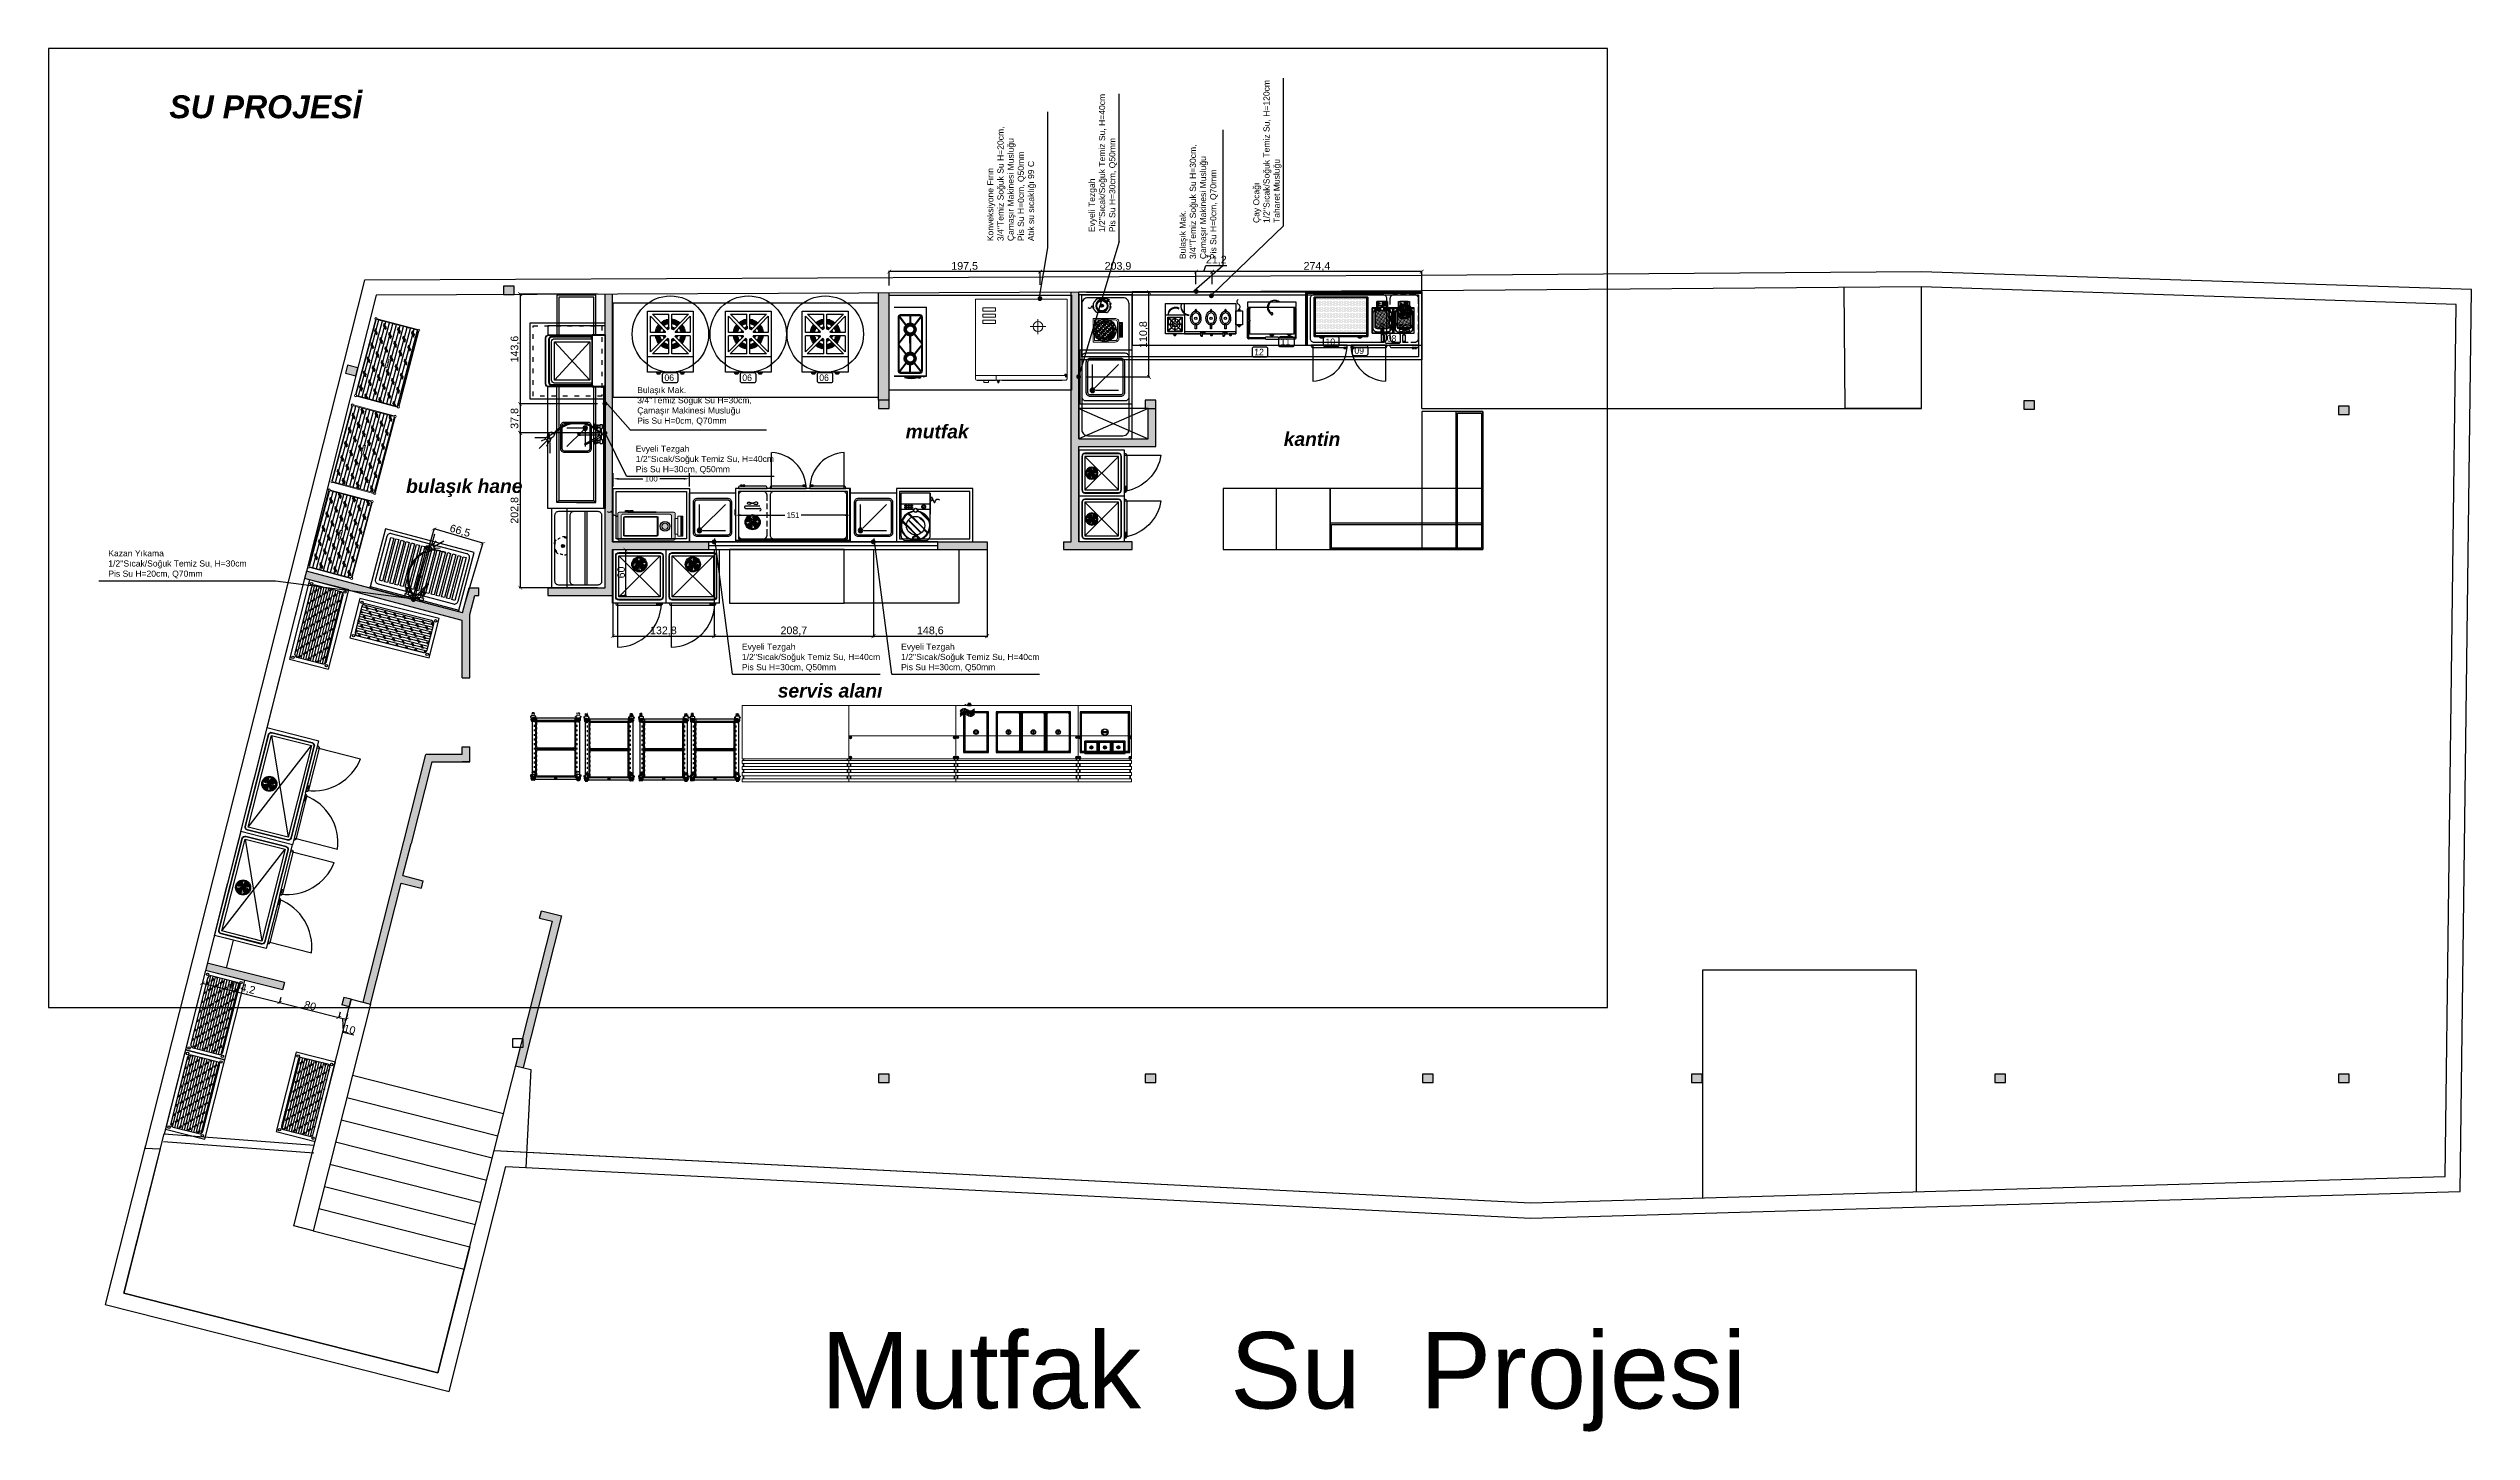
# Model space of a CAD drawing. Header units: millimetres. Extents: x -3164 to 12587, y -18082 to -16228.
# Drawn here: x 5157 to 8328, y -18038 to -16228 of the extents above; entities that cross this region are included whole.
import ezdxf

# ---------------------------------------------------------------- set-up
doc = ezdxf.new("R2010")
doc.units = ezdxf.units.MM
for name, pattern in [('ACAD_ISO03W100', [30, 12, -18]), ('DASHED', [0.75, 0.5, -0.25]), ('HIDDEN2', [0.1875, 0.125, -0.0625])]:
    doc.linetypes.add(name, pattern=pattern)
for name, color, linetype, lineweight in [('-M-TEFRİŞ MUTFAK', 15, 'Continuous', 5), ('OLCU', 40, 'Continuous', 20), ('SIVA', 40, 'Continuous', 18), ('TEFRİŞ MUTFAK (L)', 241, 'Continuous', 15)]:
    doc.layers.add(name, color=color, linetype=linetype, lineweight=lineweight)
for name, color, linetype in [('002 Çizgi', 254, 'Continuous'), ('ELK', 10, 'Continuous'), ('Mtm-Sıhhi Tesisat', 5, 'Continuous'), ('MUTAŞ', 7, 'Continuous'), ('TU-G2', 52, 'Continuous')]:
    doc.layers.add(name, color=color, linetype=linetype)
doc.styles.add('020', font='arial.ttf', dxfattribs={"height": 20})
doc.styles.add('adet', font='stylu.ttf')
doc.styles.add('ARIAL', font='', dxfattribs={"height": 1})
doc.styles.get("Standard").update_dxf_attribs({"font": 'arial.ttf'})
doc.styles.get('ARIAL').set_extended_font_data('Arial', bold=True)
doc.dimstyles.new('FHR', dxfattribs={"dimscale": 40, "dimtxt": 0.18, "dimasz": 0.18, "dimexe": 0.18, "dimexo": 0.0625, "dimgap": 0.09, "dimtad": 0, "dimtih": 1, "dimtoh": 1, "dimdec": 0, "dimzin": 0, "dimdsep": 46, "dimtxsty": 'Standard', "dimcen": 0.09, "dimclrd": 102, "dimclre": 102, "dimclrt": 30, "dimadec": 0, "dimazin": 0, "dimtfac": 1, "dimtdec": 0, "dimtofl": 0, "dimtmove": 0, "dimatfit": 3, "dimfxl": 1, "dimtolj": 1, "dimtzin": 0, "dimarcsym": 0})
doc.dimstyles.new('ISO-25', dxfattribs={"dimtxt": 10, "dimasz": 5, "dimexe": 1.25, "dimexo": 10, "dimtad": 1, "dimdec": 1, "dimtxsty": 'Standard', "dimblk": 'ARCHTICK', "dimcen": 2.5, "dimadec": 0, "dimazin": 0, "dimtfac": 1, "dimtdec": 1, "dimtmove": 0, "dimatfit": 3, "dimfxl": 1, "dimarcsym": 0})
pattern_1 = [(0, (863.9996, -4927.1813), (0, 0.6599112), [0.381, -0.762]), (120, (863.9996, -4927.1813), (-0.57149986, -0.3299556), [0.381, -0.762]), (60, (864.3806, -4927.1813), (-0.57149986, 0.3299556), [0.381, -0.762])]
pattern_2 = [(0, (1426.2737, -5386.25986), (0, 0.6599112), [0.381, -0.762]), (120, (1426.2737, -5386.25986), (-0.57149986, -0.3299556), [0.381, -0.762]), (60, (1426.6547, -5386.25986), (-0.57149986, 0.3299556), [0.381, -0.762])]
pattern_3 = [(0, (1717.6897, -4372.8711), (0, 0.6599112), [0.381, -0.762]), (120, (1717.6897, -4372.8711), (-0.57149986, -0.3299556), [0.381, -0.762]), (60, (1718.0707, -4372.8711), (-0.57149986, 0.3299556), [0.381, -0.762])]
pattern_4 = [(180, (2767.1381, 5097.11667), (-7e-17, -0.549926), [0.3175, -0.635]), (300, (2767.1381, 5097.11667), (0.47624989, 0.274963), [0.3175, -0.635]), (240, (2766.8206, 5097.11667), (0.47624989, -0.274963), [0.3175, -0.635])]
pattern_5 = [(180, (2767.1381, 5059.11667), (-7e-17, -0.549926), [0.3175, -0.635]), (300, (2767.1381, 5059.11667), (0.47624989, 0.274963), [0.3175, -0.635]), (240, (2766.8206, 5059.11667), (0.47624989, -0.274963), [0.3175, -0.635])]

msp = doc.modelspace()

# ---------------------------------------------------------------- texts
at = {"style": '020'}
msp.add_text('Mutfak   Su  Projesi', height=100, dxfattribs=at).set_placement((6167.72, -18007.89))
at = {"ltscale": 3, "width": 514.6356, "attachment_point": 1, "style": 'ARIAL'}
for s, insert, char_height in [('\\pi131.02519;{\\fArial|b1|i1|c162|p34;SU PROJESİ}', (5183.84, -16289.37), 30), ('\\pi215.81714;{\\fArial|b1|i1|c162|p34;mutfak}', (6062.77, -16720.34), 18), ('\\pi221.01087;{\\fArial|b1|i1|c162|p34;kantin}', (6552.47, -16730.15), 18), ('\\pi181.62819;{\\fArial|b1|i1|c162|p34;bulaşık hane}', (5443.16, -16791.73), 18), ('\\pi188.95834;{\\fArial|b1|i1|c162|p34;servis alanı}', (5922.24, -17059.47), 18)]:
    msp.add_mtext(s, dxfattribs=dict(at, insert=insert, char_height=char_height))
at = {"layer": 'ELK', "color": 6, "style": 'adet'}
for s, p in [('11', (6769.42, -16616.06)), ('10', (6828.11, -16616.09)), ('08', (6908.31, -16611.65)), ('12', (6734.83, -16629.53)), ('09', (6865.92, -16627.71)), ('06', (5962.87, -16663.13)), ('06', (6064.82, -16663.13)), ('06', (6165.54, -16663.13))]:
    msp.add_text(s, height=8.47, rotation=359.92313, dxfattribs=at).set_placement(p)
at = {"layer": 'Mtm-Sıhhi Tesisat', "color": 140, "char_height": 8, "width": 3007.9961, "attachment_point": 1, "rotation": 90}
for s, insert in [("Evyeli Tezgah \\P1/2''Sıcak/Soğuk Temiz Su, H=40cm\\PPis Su H=30cm, Q50mm", (6518.34, -16468.46)), ("{\\fArial|b0|i0|c162|p34;Çay Ocağı\\P1/2''Sıcak/Soğuk Temiz Su, H=120cm\\PTaharet Musluğu}", (6733.54, -16456.49)), ("Bulaşık Mak.\\P3/4''Temiz Soğuk Su H=30cm, \\PÇamaşır Makinesi Musluğu\\PPis Su H=0cm, Q70mm", (6637.19, -16503.72))]:
    msp.add_mtext(s, dxfattribs=dict(at, insert=insert))
at = {"layer": 'Mtm-Sıhhi Tesisat', "color": 140, "char_height": 8, "width": 3007.9961, "attachment_point": 1}
for s, insert in [("Bulaşık Mak.\\P3/4''Temiz Soğuk Su H=30cm, \\PÇamaşır Makinesi Musluğu\\PPis Su H=0cm, Q70mm", (5927.3, -16671.09)), ("Evyeli Tezgah \\P1/2''Sıcak/Soğuk Temiz Su, H=40cm\\PPis Su H=30cm, Q50mm", (5925.35, -16747.92)), ("Kazan Yıkama \\P1/2''Sıcak/Soğuk Temiz Su, H=30cm\\PPis Su H=20cm, Q70mm", (5235.07, -16884.7, 6.39)), ("Evyeli Tezgah \\P1/2''Sıcak/Soğuk Temiz Su, H=40cm\\PPis Su H=30cm, Q50mm", (6064.32, -17007.02)), ("Evyeli Tezgah \\P1/2''Sıcak/Soğuk Temiz Su, H=40cm\\PPis Su H=30cm, Q50mm", (6272.68, -17007.02))]:
    msp.add_mtext(s, dxfattribs=dict(at, insert=insert))

# ---------------------------------------------------------------- blocks, each defined once
blk = doc.blocks.new('A$C150D3DE2')
at = {"layer": 'Mtm-Sıhhi Tesisat', "color": 140}
blk.add_line((81.3, 178.1), (81.3, 0), dxfattribs=at)
at = {"layer": 'Mtm-Sıhhi Tesisat', "color": 140, "insert": (2.4, 8.8), "char_height": 8, "width": 3007.996, "attachment_point": 1, "rotation": 90}
blk.add_mtext("Konveksiyone Fırın\\P3/4''Temiz Soğuk Su H=20cm, \\PÇamaşır Makinesi Musluğu\\PPis Su H=0cm, Q50mm\\PAtık su sıcaklığı 99 C", dxfattribs=at)
blk = doc.blocks.new('_ArchTick')
at = {"color": 0, "linetype": 'ByBlock', "const_width": 0.15}
blk.add_lwpolyline([(-0.5, -0.5), (0.5, 0.5)], dxfattribs=at)
blk = doc.blocks.new('*D121')
at = {"color": 0, "lineweight": -2, "transparency": 16777216}
for p, q in [((5905.2, -16883.8), (5913.2, -16883.8)), ((5911.9, -16883.8), (5911.9, -16943.8)), ((5905.2, -16943.8), (5913.2, -16943.8))]:
    blk.add_line(p, q, dxfattribs=at)
at = {"layer": 'Defpoints', "color": 0, "transparency": 16777216}
for p in [(5895.2, -16883.8), (5895.2, -16943.8), (5911.9, -16943.8)]:
    blk.add_point(p, dxfattribs=at)
at = {"color": 0, "lineweight": -2, "transparency": 16777216, "xscale": 5, "yscale": 5, "zscale": 5}
for p, rotation in [((5911.9, -16883.8), 90), ((5911.9, -16943.8), 270)]:
    blk.add_blockref('_ArchTick', p, dxfattribs=dict(at, rotation=rotation))
at = {"color": 0, "transparency": 16777216, "insert": (5906.2, -16913.8), "char_height": 10, "attachment_point": 5, "rotation": 90}
blk.add_mtext('60', dxfattribs=at)
blk = doc.blocks.new('*D122')
at = {"color": 0, "lineweight": -2, "transparency": 16777216}
for p, q in [((5359.7, -17444.6), (5357.7, -17452.6)), ((5358, -17451.4), (5459.1, -17476.7)), ((5460.8, -17469.9), (5458.8, -17477.9))]:
    blk.add_line(p, q, dxfattribs=at)
at = {"layer": 'Defpoints', "color": 0, "transparency": 16777216}
for p in [(5362.1, -17434.9), (5463.2, -17460.2), (5459.1, -17476.7)]:
    blk.add_point(p, dxfattribs=at)
at = {"color": 0, "lineweight": -2, "transparency": 16777216, "xscale": 5, "yscale": 5, "zscale": 5}
for p, rotation in [((5358, -17451.4), 165.9474561684962), ((5459.1, -17476.7), 345.9474561684962)]:
    blk.add_blockref('_ArchTick', p, dxfattribs=dict(at, rotation=rotation))
at = {"color": 0, "transparency": 16777216, "insert": (5410.1, -17457.6), "char_height": 10, "attachment_point": 5, "rotation": 345.9475}
blk.add_mtext('104,2', dxfattribs=at)
blk = doc.blocks.new('*D123')
at = {"color": 0, "lineweight": -2, "transparency": 16777216}
for p, q in [((5460.8, -17469.9), (5458.8, -17477.9)), ((5459.1, -17476.7), (5536.7, -17496.1)), ((5538.4, -17489.3), (5536.4, -17497.3))]:
    blk.add_line(p, q, dxfattribs=at)
at = {"layer": 'Defpoints', "color": 0, "transparency": 16777216}
for p in [(5463.2, -17460.2), (5536.7, -17496.1), (5540.8, -17479.6)]:
    blk.add_point(p, dxfattribs=at)
at = {"color": 0, "lineweight": -2, "transparency": 16777216, "xscale": 5, "yscale": 5, "zscale": 5}
for p, rotation in [((5459.1, -17476.7), 165.9474561685335), ((5536.7, -17496.1), 345.9474561685335)]:
    blk.add_blockref('_ArchTick', p, dxfattribs=dict(at, rotation=rotation))
at = {"color": 0, "transparency": 16777216, "insert": (5499.3, -17480.8), "char_height": 10, "attachment_point": 5, "rotation": 345.9475}
blk.add_mtext('80', dxfattribs=at)
blk = doc.blocks.new('*D124')
at = {"color": 0, "lineweight": -2, "transparency": 16777216}
for p, q in [((5538.4, -17489.3), (5536.4, -17497.3)), ((5536.7, -17496.1), (5546.4, -17498.5)), ((5541.5, -17497.3), (5542.4, -17515.6)), ((5548.1, -17491.8), (5546.1, -17499.7)), ((5542.4, -17515.6), (5556.5, -17519.1))]:
    blk.add_line(p, q, dxfattribs=at)
at = {"layer": 'Defpoints', "color": 0, "transparency": 16777216}
for p in [(5540.8, -17479.6), (5546.4, -17498.5), (5550.5, -17482.1)]:
    blk.add_point(p, dxfattribs=at)
at = {"color": 0, "lineweight": -2, "transparency": 16777216, "xscale": 5, "yscale": 5, "zscale": 5}
for p, rotation in [((5536.7, -17496.1), 165.9474561685335), ((5546.4, -17498.5), 345.9474561685335)]:
    blk.add_blockref('_ArchTick', p, dxfattribs=dict(at, rotation=rotation))
at = {"color": 0, "transparency": 16777216, "insert": (5550.8, -17511.8), "char_height": 10, "attachment_point": 5, "rotation": 345.9475}
blk.add_mtext('10', dxfattribs=at)
blk = doc.blocks.new('YTR')
at = {"color": 7}
for points in [[(2909.5, 294.2), (3029.5, 294.2), (3029.5, 374.2), (2909.5, 374.2)], [(2918, 361.2), (2922, 361.2), (2922, 303.2), (2918, 303.2)], [(2925, 361.2), (2929, 361.2), (2929, 303.2), (2925, 303.2)], [(2932, 361.2), (2936, 361.2), (2936, 303.2), (2932, 303.2)], [(2939, 361.2), (2943, 361.2), (2943, 303.2), (2939, 303.2)], [(2939, 361.2), (2943, 361.2), (2943, 303.2), (2939, 303.2)], [(2946, 361.2), (2950, 361.2), (2950, 303.2), (2946, 303.2)], [(2946, 361.2), (2950, 361.2), (2950, 303.2), (2946, 303.2)], [(2953, 361.2), (2957, 361.2), (2957, 303.2), (2953, 303.2)], [(2953, 361.2), (2957, 361.2), (2957, 303.2), (2953, 303.2)], [(2960, 361.2), (2964, 361.2), (2964, 303.2), (2960, 303.2)], [(2960, 361.2), (2964, 361.2), (2964, 303.2), (2960, 303.2)], [(2967, 361.2), (2971, 361.2), (2971, 303.2), (2967, 303.2)], [(2967, 361.2), (2971, 361.2), (2971, 303.2), (2967, 303.2)], [(2974, 361.2), (2978, 361.2), (2978, 303.2), (2974, 303.2)], [(2974, 361.2), (2978, 361.2), (2978, 303.2), (2974, 303.2)], [(2981, 361.2), (2985, 361.2), (2985, 303.2), (2981, 303.2)], [(2981, 361.2), (2985, 361.2), (2985, 303.2), (2981, 303.2)], [(2988, 361.2), (2992, 361.2), (2992, 303.2), (2988, 303.2)], [(2988, 361.2), (2992, 361.2), (2992, 303.2), (2988, 303.2)], [(2995, 361.2), (2999, 361.2), (2999, 303.2), (2995, 303.2)], [(3002, 361.2), (3006, 361.2), (3006, 303.2), (3002, 303.2)], [(3002, 361.2), (3006, 361.2), (3006, 303.2), (3002, 303.2)], [(3009, 361.2), (3013, 361.2), (3013, 303.2), (3009, 303.2)], [(3009, 361.2), (3013, 361.2), (3013, 303.2), (3009, 303.2)], [(3009, 361.2), (3013, 361.2), (3013, 303.2), (3009, 303.2)], [(3016, 361.2), (3020, 361.2), (3020, 303.2), (3016, 303.2)], [(3016, 361.2), (3020, 361.2), (3020, 303.2), (3016, 303.2)], [(3016, 361.2), (3020, 361.2), (3020, 303.2), (3016, 303.2)]]:
    blk.add_lwpolyline(points, close=True, dxfattribs=at)
blk.add_lwpolyline([(3029.5, 374.2), (3029.5, 372.2), (2909.5, 372.2), (2909.5, 374.2)], dxfattribs=at)
blk.add_lwpolyline([(2918.5, 298.2), (3020.5, 298.2, 0.414214), (3025.5, 303.2), (3025.5, 361.2, 0.414214), (3020.5, 366.2), (2918.5, 366.2, 0.414214), (2913.5, 361.2), (2913.5, 303.2, 0.414214)], format="xyb", close=True, dxfattribs=at)
blk = doc.blocks.new('23434324')
h = blk.add_hatch(color=7)
edge = h.paths.add_edge_path()
edge.add_line((2395.6, 1826.8), (2395.1, 1826.8))
edge.add_line((2395.1, 1826.8), (2395.1, 1752.8))
edge.add_arc((2391.6, 1752.8), 3.5, -90, 0, ccw=False)
edge.add_line((2391.6, 1749.3), (2331.6, 1749.3))
edge.add_arc((2331.6, 1752.8), 3.5, 180, 270, ccw=False)
edge.add_line((2328.1, 1752.8), (2328.1, 1826.8))
edge.add_line((2328.1, 1826.8), (2327.6, 1826.8))
edge.add_line((2327.6, 1826.8), (2327.6, 1809.9))
edge.add_line((2327.6, 1809.9), (2327.6, 1752.8))
edge.add_arc((2331.6, 1752.8), 4, 180, 270)
edge.add_line((2331.6, 1748.8), (2391.6, 1748.8))
edge.add_arc((2391.6, 1752.8), 4, 270, 360)
edge.add_line((2395.6, 1752.8), (2395.6, 1826.8))
blk.add_hatch(color=7).paths.add_polyline_path([(2393.6, 1809.9), (2390.6, 1809.9), (2390.6, 1808.9), (2392.6, 1808.9), (2392.6, 1756.8, -0.414214), (2389.6, 1753.8), (2333.6, 1753.8, -0.414214), (2330.6, 1756.8), (2330.6, 1808.9), (2332.6, 1808.9), (2332.6, 1809.9), (2329.6, 1809.9), (2329.6, 1756.8, 0.414214), (2333.6, 1752.8), (2389.6, 1752.8, 0.414214), (2393.6, 1756.8)])
at = {"color": 7}
for points in [[(2331.6, 1748.8), (2391.6, 1748.8, 0.414214), (2395.6, 1752.8), (2395.6, 1826.8), (2327.6, 1826.8), (2327.6, 1752.8, 0.414214)], [(2331.6, 1749.3), (2391.6, 1749.3, 0.414214), (2395.1, 1752.8), (2395.1, 1826.8), (2328.1, 1826.8), (2328.1, 1752.8, 0.414214)]]:
    blk.add_lwpolyline(points, format="xyb", close=True, dxfattribs=at)
for points in [[(2327.6, 1809.9), (2327.6, 1826.8), (2395.6, 1826.8), (2395.6, 1809.9)], [(2395.1, 1809.9), (2328.1, 1809.9)], [(2390.6, 1826.8), (2332.6, 1826.8)], [(2332.6, 1809.9), (2390.6, 1809.9)], [(2336.6, 1760.8), (2386.6, 1760.8), (2386.6, 1806.8), (2336.6, 1806.8), (2336.6, 1760.8), (2386.6, 1806.8), (2336.6, 1806.8), (2386.6, 1760.8)]]:
    blk.add_lwpolyline(points, dxfattribs=at)
for points in [[(2393.6, 1809.9), (2393.6, 1756.8, -0.414214), (2389.6, 1752.8), (2333.6, 1752.8, -0.414214), (2329.6, 1756.8), (2329.6, 1809.9)], [(2390.6, 1808.9), (2392.6, 1808.9), (2392.6, 1756.8, -0.414214), (2389.6, 1753.8), (2333.6, 1753.8, -0.414214), (2330.6, 1756.8), (2330.6, 1808.9), (2332.6, 1808.9)], [(2332.6, 1809.9), (2332.6, 1760.8, 0.414214), (2336.6, 1756.8), (2386.6, 1756.8, 0.414214), (2390.6, 1760.8), (2390.6, 1809.9)]]:
    blk.add_lwpolyline(points, format="xyb", dxfattribs=at)
blk = doc.blocks.new('errere')
at = {"color": 1}
blk.add_lwpolyline([(93.7, 2378.2), (193.7, 2378.2), (193.7, 2476.2), (93.7, 2476.2)], close=True, dxfattribs=at)
at = {"color": 1, "linetype": 'ACAD_ISO03W100', "ltscale": 0.5}
blk.add_lwpolyline([(97.7, 2382.2), (189.7, 2382.2), (189.7, 2472.2), (97.7, 2472.2)], close=True, dxfattribs=at)
at = {"color": 1}
blk.add_blockref('23434324', (-2217.8, 649.5), dxfattribs=at)
blk = doc.blocks.new('DSFSSDFS')
h = blk.add_hatch()
h.set_pattern_fill('NET3', scale=0.3, style=0)
h.set_pattern_definition([(0, (-92.6598, 1.5319), (0, 0.9525), []), (60, (-92.6598, 1.5319), (-0.8248892, 0.47625), []), (120, (-92.6598, 1.5319), (-0.8248892, -0.47625), [])])
h.paths.add_polyline_path([(1478.7, 2190.2, 1), (1482.7, 2190.2, 1)])
h.paths.add_polyline_path([(1481.2, 2190.2, -1), (1480.1, 2190.2, -1)], flags=16)
h.paths.add_polyline_path([(1481, 2190.2, 1), (1480.4, 2190.2, 1)], flags=0)
at = {"color": 7}
for points in [[(1453.7, 2158.2), (1483.7, 2158.2, 0.414214), (1488.7, 2163.2), (1488.7, 2193.2, 0.414214), (1483.7, 2198.2), (1453.7, 2198.2, 0.414214), (1448.7, 2193.2), (1448.7, 2163.2, 0.414214)], [(1453.7, 2160.2), (1483.7, 2160.2, 0.414214), (1486.7, 2163.2), (1486.7, 2193.2, 0.414214), (1483.7, 2196.2), (1453.7, 2196.2, 0.414214), (1450.7, 2193.2), (1450.7, 2163.2, 0.414214)]]:
    blk.add_lwpolyline(points, format="xyb", close=True, dxfattribs=at)
for points in [[(1476.7, 2190.2), (1456.7, 2190.2)], [(1456.7, 2166.2), (1477.8, 2187.4)], [(1480.7, 2186.2), (1480.7, 2166.2)]]:
    blk.add_lwpolyline(points, dxfattribs=at)
for radius in [3, 2.28, 2, 0.553, 0.304]:
    blk.add_circle((1480.7, 2190.2), radius, dxfattribs=at)
blk = doc.blocks.new('A$C70B71D40')
at = {"color": 7}
for points in [[(75, 0), (75, 160), (0, 160), (0, 0)], [(60.5, 160), (60.5, 10.5), (14.5, 10.5), (14.5, 160)]]:
    blk.add_lwpolyline(points, close=True, dxfattribs=at)
for points in [[(0, 160), (2, 160), (2, 0)], [(37.5, 8), (12, 8), (12, 160)], [(12, 8), (63, 8), (63, 160)], [(14.5, 10.5), (12, 8)], [(60.5, 10.5), (63, 8)]]:
    blk.add_lwpolyline(points, dxfattribs=at)
at = {"color": 7, "rotation": 90.00000000000001}
blk.add_blockref('DSFSSDFS', (2216.2, -1375.4), dxfattribs=at)
blk = doc.blocks.new('FDSDDSDF')
at = {"color": 7, "linetype": 'ByBlock', "lineweight": -2}
for p, q in [((2048.8, 2220.8), (2048.8, 2223.9)), ((2048.8, 2220.8), (2054, 2220.8)), ((2050.1, 2218.3), (2050.1, 2220.8)), ((2052.7, 2220.8), (2052.7, 2218.3)), ((2054, 2220.8), (2054, 2223.9)), ((2060.1, 2222.3), (2060.1, 2222.9)), ((2060.1, 2193.9), (2060.1, 2220.4)), ((2062.1, 2222.9), (2062.1, 2222.3)), ((2062.1, 2220), (2062.1, 2193.9)), ((2068.3, 2220.8), (2068.3, 2223.8)), ((2068.3, 2220.8), (2073.5, 2220.8)), ((2069.6, 2218.3), (2069.6, 2220.8)), ((2072.2, 2220.8), (2072.2, 2218.3)), ((2073.5, 2220.8), (2073.5, 2223.8)), ((2049.4, 2218.3), (2053.3, 2218.3)), ((2068.9, 2218.3), (2072.8, 2218.3))]:
    blk.add_line(p, q, dxfattribs=at)
at = {"color": 7}
for p, q in [((2063.5, 2221.3), (2061.4, 2219.4)), ((2063.8, 2221), (2061.7, 2219.1)), ((2064.2, 2220.5), (2062.1, 2218.6)), ((2064.8, 2220.3), (2062.7, 2218.3)), ((2066.3, 2218.9), (2064.2, 2216.9)), ((2067.6, 2217.4), (2065.5, 2215.4)), ((2068.7, 2215.8), (2066.7, 2213.8)), ((2070.1, 2214.3), (2068.1, 2212.3)), ((2071.4, 2212.4), (2069.3, 2210.4)), ((2072.9, 2210), (2070.5, 2208.5)), ((2073.9, 2207.5), (2071.5, 2206)), ((2074.9, 2204.8), (2072.2, 2203.8)), ((2075.7, 2202.5), (2073, 2201.5)), ((2063.7, 2157.7), (2062.5, 2154)), ((2063.1, 2153.7), (2063.9, 2157.7)), ((2063.9, 2157.7), (2063.7, 2157.7)), ((2049.3, 2155), (2036, 2155)), ((2052.6, 2151.5), (2042.4, 2141.1)), ((2050.7, 2153.2), (2044.7, 2150.9)), ((2049.9, 2154.9), (2056.3, 2148.6)), ((2054.3, 2149.6), (2052, 2143.7)), ((2056.2, 2148.1), (2056.2, 2135.4)), ((2057.6, 2152.3), (2058.5, 2152)), ((2059.6, 2153.6), (2057.7, 2154.1)), ((2058.5, 2152), (2059.8, 2152.9)), ((2062.5, 2154), (2059.6, 2153.6)), ((2059.8, 2152.9), (2063.1, 2153.7))]:
    blk.add_line(p, q, dxfattribs=at)
blk.add_lwpolyline([(2057.7, 2222.3), (2047.2, 2201.8, 1.623199), (2048.7, 2201.8), (2059.5, 2220.9)], format="xyb", dxfattribs=at)
at = {"color": 7, "linetype": 'ByBlock', "lineweight": -2}
for points in [[(2054, 2223.9), (2048.8, 2223.9)], [(2073.5, 2223.8), (2068.3, 2223.8)]]:
    blk.add_lwpolyline(points, dxfattribs=at)
at = {"color": 7}
blk.add_lwpolyline([(2063.5, 2221.3), (2062.2, 2222.3), (2057.7, 2222.3), (2061.4, 2219.4)], dxfattribs=at)
blk.add_lwpolyline([(2061.7, 2160.9, 0.239534), (2060.9, 2161.1, 0.084415), (2058.9, 2160.4, 0.042268), (2056.9, 2159.1, 0.030917), (2055.2, 2156.4, 0.018265), (2049.9, 2154.9, 0.015636), (2056.1, 2156.4, 0.092743), (2054.9, 2154.9, 0.239534), (2055.1, 2154.2, 0.239534), (2055.9, 2153.9, 0.086481), (2057.7, 2155.1, 0.015152), (2056.3, 2148.6, 0.017666), (2057.7, 2154.1, 0.032293), (2060, 2156.1, 0.042268), (2061.3, 2158.1, 0.084415), (2062, 2160.1, 0.239534)], format="xyb", close=True, dxfattribs=at)
at = {"color": 7, "linetype": 'ByBlock', "lineweight": -2}
for centre, radius, start, end in [((2055.7, 2241), 18.3, 264.7424, 283.0793), ((2055.2, 2195.2), 25.8, 86.0898, 92.7999), ((2055.2, 2195.2), 25.8, 79.9909, 80.789), ((2061.1, 2221.8), 1.89, 222.2167, 239.0854), ((2061.1, 2221.8), 1.89, 110.2112, 134.6611), ((2061.1, 2222.9), 0.975, 0, 180), ((2061.1, 2221.8), 1.89, 42.2167, 69.5029), ((2066.3, 2241.4), 18.7, 258.2229, 275.9961), ((2067.8, 2185.7), 35.2, 89.1635, 98.0475), ((2048.1, 2213.4), 0.325, 89.9995, 270.0005), ((2048.1, 2213.4), 0.325, 90, 270), ((2039.5, 2218.6), 9.96, 330.3142, 357.7951), ((2048.1, 2213.4), 0.325, 90, 90.0005), ((2049.1, 2210.8), 2.44, 66.481, 113.519), ((2048.1, 2213.4), 0.325, 270, 270.0005), ((2051.4, 2220.9), 8.44, 247.3536, 278.9716), ((2038.3, 2218.3), 12.4, 337.2328, 0), ((2050.1, 2213.4), 0.325, 146.4257, 270.0005), ((2051.4, 2209.2), 4.04, 71.2127, 108.7873), ((2064.5, 2218.3), 12.4, 180, 202.7672), ((2052.7, 2213.4), 0.325, 269.9995, 33.5743), ((2053.7, 2210.8), 2.44, 104.5611, 108.1341), ((2063.3, 2218.6), 9.96, 182.2049, 201.1959), ((2061.1, 2193.9), 1.95, 120, 60), ((2061.1, 2193.9), 1.17, 146.4427, 33.5573), ((2061.1, 2193.9), 0.975, 180, 0), ((2059, 2218.6), 9.96, 339.377, 357.7951), ((2057.8, 2218.3), 12.4, 338.7072, 0), ((2070.9, 2209.2), 4.04, 71.2127, 105.1387), ((2070.9, 2220.9), 8.44, 266.1814, 292.6464), ((2084, 2218.3), 12.4, 180, 202.7672), ((2072.2, 2213.4), 0.325, 269.9995, 33.5743), ((2073.2, 2210.8), 2.44, 66.4257, 108.1341), ((2082.8, 2218.6), 9.96, 182.2049, 209.6858), ((2074.1, 2213.4), 0.325, 269.9995, 90.0005)]:
    blk.add_arc(centre, radius, start, end, dxfattribs=at)
at = {"color": 7}
for centre, radius, start, end in [((2037.5, 2191), 38.1, 308.4415, 49.6827), ((2038.6, 2190.9), 38.3, 307.6631, 50.9572)]:
    blk.add_arc(centre, radius, start, end, dxfattribs=at)
blk = doc.blocks.new('DUŞLAMA SPREYİ')
at = {"color": 140}
blk.add_blockref('FDSDDSDF', (-2061.1, -2222.9), dxfattribs=at)
blk = doc.blocks.new('107x61')
h = blk.add_hatch()
h.set_pattern_fill('CORK', scale=1.5, style=0)
h.set_pattern_definition([(0, (435.9964, 0), (1e-15, 4.7625), []), (135, (438.378, -2.381), (-9.525, -9.525), [6.7352, -6.7352]), (135, (439.568, -2.381), (-9.525, -9.525), [6.7352, -6.7352]), (135, (440.759, -2.381), (-9.525, -9.525), [6.7352, -6.7352])])
h.paths.add_polyline_path([(863.2, -953.5, -0.226541), (862.3, -954.4), (862.3, -1009.6, -0.226541), (863.2, -1010.5), (964.4, -1010.5, -0.226541), (965.3, -1009.6), (965.3, -954.4, -0.226541), (964.4, -953.5)])
h.paths.add_polyline_path([(918.9, -980.6), (918.9, -983.5), (907.4, -983.5), (907.4, -980.6)], flags=0)
h.paths.add_polyline_path([(906.8, -984.6), (919.5, -984.6), (919.5, -979.5), (906.8, -979.5)], flags=24)
at = {"color": 7, "lineweight": 0}
for points in [[(861.3, -954.4), (861.3, -1009.6)], [(862.3, -954.4), (862.3, -1009.6)], [(964.4, -952.5), (863.2, -952.5)], [(964.4, -953.5), (863.2, -953.5)], [(965.3, -1009.6), (965.3, -954.4)], [(966.3, -1009.6), (966.3, -954.4)], [(863.2, -1010.5), (964.4, -1010.5)], [(964.4, -1010.5), (863.2, -1010.5)], [(863.2, -1011.5), (964.4, -1011.5)], [(964.4, -1011.5), (863.2, -1011.5)]]:
    blk.add_lwpolyline(points, dxfattribs=at)
blk.add_lwpolyline([(907.4, -980.6), (918.9, -980.6), (918.9, -983.5), (907.4, -983.5)], close=True, dxfattribs=at)
for centre, radius in [((861.8, -953), 1.5), ((861.8, -953), 1.3), ((965.8, -953), 1.5), ((965.8, -953), 1.3), ((861.8, -1011), 1.5), ((861.8, -1011), 1.3), ((965.8, -1011), 1.5), ((965.8, -1011), 1.3)]:
    blk.add_circle(centre, radius, dxfattribs=at)
at = {"color": 7, "lineweight": 0, "insert": (907.8, -980.7), "char_height": 2.5, "attachment_point": 1}
blk.add_mtext_dynamic_manual_height_columns('107x61', width=7.897, gutter_width=12.5, heights=[0], dxfattribs=at)
blk = doc.blocks.new('A$C3ECE62BF')
at = {"color": 7, "lineweight": 0}
blk.add_blockref('107x61', (-860.3, 1012.5), dxfattribs=at)
blk = doc.blocks.new('ghggfhh')
at = {"color": 7}
blk.add_lwpolyline([(1188.7, 1333.3), (1193.7, 1333.3), (1193.7, 1333.9), (1188.7, 1333.9)], close=True, dxfattribs=at)
blk.add_lwpolyline([(1188.7, 1333), (1189.2, 1332.5), (1189.2, 1332.5, 0.414214), (1190.2, 1331.5), (1192.2, 1331.5, 0.414214), (1193.2, 1332.5), (1193.2, 1332.5), (1193.7, 1333)], format="xyb", dxfattribs=at)
for points in [[(1188.7, 1333), (1190.7, 1333)], [(1189.4, 1332.7), (1193.1, 1332.7)], [(1189.5, 1332.5), (1193, 1332.5)], [(1189.5, 1332.3), (1192.9, 1332.3)], [(1189.6, 1332), (1192.8, 1332)], [(1190.7, 1333.3), (1190.7, 1333)], [(1191.7, 1333.3), (1191.7, 1333)], [(1191.7, 1333), (1193.7, 1333)], [(1190, 1331.8), (1192.4, 1331.8)]]:
    blk.add_lwpolyline(points, dxfattribs=at)
blk = doc.blocks.new('dggddgf')
h = blk.add_hatch()
h.set_pattern_fill('HEX', color=1, scale=0.12, style=0)
h.set_pattern_definition(pattern_3)
edge = h.paths.add_edge_path()
edge.add_line((2929.4, -3766.8), (2934.8, -3766.8))
edge.add_arc((2948.8, -3768.9), 14.1, 143.5829, 171.1846, ccw=False)
edge.add_line((2937.4, -3760.6), (2933.6, -3756.7))
edge.add_arc((2948.8, -3768.9), 19.5, 141.0471, 173.6313)
edge = h.paths.add_edge_path()
edge.add_line((2934.8, -3771.3), (2929.4, -3771.3))
edge.add_arc((2948.8, -3768.9), 19.5, 186.8655, 219.2675)
edge.add_line((2933.7, -3781.3), (2937.5, -3777.4))
edge.add_arc((2948.8, -3768.9), 14.1, 189.5061, 216.9537, ccw=False)
h = blk.add_hatch()
h.set_pattern_fill('HEX', color=1, scale=0.12, style=0)
h.set_pattern_definition(pattern_3)
edge = h.paths.add_edge_path()
edge.add_line((2936.1, -3754.1), (2939.9, -3758))
edge.add_arc((2948.8, -3768.9), 14.1, 97.89, 129.0591, ccw=False)
edge.add_line((2946.8, -3755), (2946.8, -3749.5))
edge.add_arc((2948.8, -3768.9), 19.5, 95.7023, 130.5406)
h = blk.add_hatch()
h.set_pattern_fill('HEX', color=1, scale=0.12, style=0)
h.set_pattern_definition(pattern_2)
edge = h.paths.add_edge_path()
edge.add_line((2939.4, -3766.8), (2942.1, -3766.8))
edge.add_arc((2948.8, -3768.9), 6.95, 153.2586, 161.8628, ccw=False)
edge.add_line((2942.5, -3765.8), (2940.6, -3763.9))
edge.add_arc((2948.8, -3768.9), 9.6, 147.9452, 166.9784)
edge = h.paths.add_edge_path()
edge.add_line((2942.2, -3771.3), (2939.4, -3771.3))
edge.add_arc((2948.8, -3768.9), 9.6, 194.0527, 212.9801)
edge.add_line((2940.7, -3774.2), (2942.6, -3772.2))
edge.add_arc((2948.8, -3768.9), 6.95, 199.6008, 208.1576, ccw=False)
h = blk.add_hatch()
h.set_pattern_fill('HEX', color=1, scale=0.12, style=0)
h.set_pattern_definition(pattern_2)
edge = h.paths.add_edge_path()
edge.add_line((2943, -3761.2), (2944.9, -3763.2))
edge.add_arc((2948.8, -3768.9), 6.95, 106.1905, 123.4872, ccw=False)
edge.add_line((2946.8, -3762.3), (2946.8, -3759.5))
edge.add_arc((2948.8, -3768.9), 9.6, 101.6436, 126.5278)
h = blk.add_hatch()
h.set_pattern_fill('HEX', color=1, scale=0.12, style=0)
h.set_pattern_definition(pattern_2)
edge = h.paths.add_edge_path()
edge.add_line((2949.7, -3762.1), (2949.7, -3759.4))
edge.add_arc((2948.8, -3768.9), 9.6, 84.3958, 86.4167)
edge.add_line((2949.4, -3759.4), (2949.4, -3762))
edge.add_arc((2948.8, -3768.9), 6.95, 82.2461, 85.0464, ccw=False)
edge = h.paths.add_edge_path()
edge.add_line((2952.5, -3763.1), (2954.4, -3761.1))
edge.add_arc((2948.8, -3768.9), 9.6, 54.3007, 78.3564)
edge.add_line((2950.7, -3759.5), (2950.7, -3762.3))
edge.add_arc((2948.8, -3768.9), 6.95, 57.6383, 73.8095, ccw=False)
h = blk.add_hatch()
h.set_pattern_fill('HEX', color=1, scale=0.12, style=0)
h.set_pattern_definition(pattern_1)
h.paths.add_polyline_path([(2961.3, -3754, 0.15121), (2950.7, -3749.5), (2950.7, -3755, -0.134245), (2957.5, -3757.9)])
h = blk.add_hatch()
h.set_pattern_fill('HEX', color=1, scale=0.12, style=0)
h.set_pattern_definition(pattern_2)
edge = h.paths.add_edge_path()
edge.add_line((2955.4, -3766.8), (2958.1, -3766.8))
edge.add_arc((2948.8, -3768.9), 9.6, 13.0216, 32.0548)
edge.add_line((2956.9, -3763.9), (2955, -3765.8))
edge.add_arc((2948.8, -3768.9), 6.95, 18.1372, 26.7414, ccw=False)
edge = h.paths.add_edge_path()
edge.add_line((2958.1, -3771.3), (2955.3, -3771.3))
edge.add_arc((2948.8, -3768.9), 6.95, 331.8424, 340.3992, ccw=False)
edge.add_line((2954.9, -3772.2), (2956.8, -3774.2))
edge.add_arc((2948.8, -3768.9), 9.6, 327.0199, 345.9473)
h = blk.add_hatch()
h.set_pattern_fill('HEX', color=1, scale=0.12, style=0)
h.set_pattern_definition(pattern_3)
edge = h.paths.add_edge_path()
edge.add_line((2962.7, -3766.8), (2968.1, -3766.8))
edge.add_arc((2948.8, -3768.9), 19.5, 6.3687, 38.9529)
edge.add_line((2963.9, -3756.7), (2960.1, -3760.6))
edge.add_arc((2948.8, -3768.9), 14.1, 8.8154, 36.4171, ccw=False)
edge = h.paths.add_edge_path()
edge.add_line((2968.1, -3771.3), (2962.7, -3771.3))
edge.add_arc((2948.8, -3768.9), 14.1, 323.0463, 350.4939, ccw=False)
edge.add_line((2960, -3777.4), (2963.8, -3781.3))
edge.add_arc((2948.8, -3768.9), 19.5, 320.7325, 353.1345)
h = blk.add_hatch()
h.set_pattern_fill('HEX', color=1, scale=0.12, style=0)
h.set_pattern_definition(pattern_3)
edge = h.paths.add_edge_path()
edge.add_line((2940, -3780), (2936.2, -3783.8))
edge.add_arc((2948.8, -3768.9), 19.5, 229.7403, 264.2977)
edge.add_line((2946.8, -3788.3), (2946.8, -3782.9))
edge.add_arc((2948.8, -3768.9), 14.1, 231.4423, 262.11, ccw=False)
h = blk.add_hatch()
h.set_pattern_fill('HEX', color=1, scale=0.12, style=0)
h.set_pattern_definition(pattern_2)
edge = h.paths.add_edge_path()
edge.add_line((2946.8, -3778.3), (2946.8, -3775.6))
edge.add_arc((2948.8, -3768.9), 6.95, 237.8588, 253.8095, ccw=False)
edge.add_line((2945.1, -3774.8), (2943.2, -3776.7))
edge.add_arc((2948.8, -3768.9), 9.6, 234.3537, 258.3564)
h = blk.add_hatch()
h.set_pattern_fill('HEX', color=1, scale=0.12, style=0)
h.set_pattern_definition(pattern_1)
h.paths.add_polyline_path([(2952.4, -3774.8, -0.069711), (2950.7, -3775.6), (2950.7, -3778.3, 0.105116), (2954.3, -3776.7)])
h = blk.add_hatch()
h.set_pattern_fill('HEX', color=1, scale=0.12, style=0)
h.set_pattern_definition(pattern_3)
edge = h.paths.add_edge_path()
edge.add_line((2961.4, -3783.8), (2957.6, -3780))
edge.add_arc((2948.8, -3768.9), 14.1, 277.89, 308.5577, ccw=False)
edge.add_line((2950.7, -3782.9), (2950.7, -3788.3))
edge.add_arc((2948.8, -3768.9), 19.5, 275.7023, 310.2597)
at = {"color": 7}
for p, q in [((2978.8, -3738.9), (2918.8, -3738.9)), ((2918.8, -3738.9), (2918.8, -3818.9)), ((2978.8, -3818.9), (2978.8, -3738.9)), ((2922.8, -3745.6), (2922.8, -3766.8)), ((2942.5, -3765.8), (2922.8, -3745.6)), ((2922.8, -3771.3), (2922.8, -3792.3)), ((2942.6, -3772.2), (2922.8, -3792.3)), ((2946.8, -3742.9), (2925.1, -3742.9)), ((2944.9, -3763.2), (2925.1, -3742.9)), ((2946.8, -3762.3), (2946.8, -3742.9)), ((2972.1, -3742.9), (2950.7, -3742.9)), ((2950.7, -3762.3), (2950.7, -3742.9)), ((2972.1, -3742.9), (2952.5, -3763.1)), ((2974.8, -3792.3), (2954.9, -3772.2)), ((2974.8, -3745.6), (2955, -3765.8)), ((2974.8, -3766.8), (2974.8, -3745.6)), ((2974.8, -3792.3), (2974.8, -3771.3)), ((2918.8, -3798.9), (2978.8, -3798.9)), ((2945.1, -3774.8), (2925.1, -3794.9)), ((2925.1, -3794.9), (2946.8, -3794.9)), ((2946.8, -3794.9), (2946.8, -3775.6)), ((2950.7, -3794.9), (2950.7, -3775.6)), ((2950.7, -3794.9), (2972.4, -3794.9)), ((2972.4, -3794.9), (2952.4, -3774.8))]:
    blk.add_line(p, q, dxfattribs=at)
at = {"color": 1}
for p, q in [((2978.8, -3738.9), (2918.8, -3738.9)), ((2918.8, -3738.9), (2918.8, -3798.9)), ((2978.8, -3798.9), (2978.8, -3738.9)), ((2918.8, -3798.9), (2978.8, -3798.9))]:
    blk.add_line(p, q, dxfattribs=at)
at = {"color": 7}
for points in [[(2922.8, -3766.8), (2942.1, -3766.8)], [(2922.8, -3771.3), (2942.2, -3771.3)], [(2955.3, -3771.3), (2974.8, -3771.3)], [(2955.4, -3766.8), (2974.8, -3766.8)], [(2918.8, -3818.9), (2978.8, -3818.9)]]:
    blk.add_lwpolyline(points, dxfattribs=at)
at = {"color": 1}
for radius, start, end in [(19.5, 141.0471, 173.6313), (19.5, 186.8655, 219.2675), (14.1, 143.5829, 171.1846), (14.1, 189.5061, 216.9537), (19.5, 95.7023, 130.5406), (9.6, 147.9452, 166.9784), (9.6, 194.0527, 212.9801), (14.1, 97.89, 129.0591), (9.6, 101.6436, 126.5278), (19.5, 49.9035, 84.2977), (14.1, 51.5262, 82.11), (9.6, 54.3007, 78.3564), (9.6, 327.0199, 345.9473), (9.6, 13.0216, 32.0548), (14.1, 323.0463, 350.4939), (14.1, 8.8154, 36.4171), (19.5, 320.7325, 353.1345), (19.5, 6.3687, 38.9529), (19.5, 229.7403, 264.2977), (14.1, 231.4423, 262.11), (9.6, 234.3537, 258.3564), (9.6, 281.6436, 305.6463), (14.1, 277.89, 308.5577), (19.5, 275.7023, 310.2597)]:
    blk.add_arc((2948.8, -3768.9), radius, start, end, dxfattribs=at)
at = {"color": 7}
for start, end in [(153.2586, 161.8628), (199.6008, 208.1576), (105.7481, 123.4872), (106.1905, 123.4872), (57.6383, 73.8095), (57.6383, 73.8095), (331.8424, 340.3992), (331.8424, 340.3992), (18.1372, 26.7414), (18.1372, 26.7414), (237.8588, 255.2902), (237.8588, 253.8095), (286.1905, 302.1412), (286.1905, 302.1412)]:
    blk.add_arc((2948.8, -3768.9), 6.95, start, end, dxfattribs=at)
for p in [(1742, -5152.8), (1773, -5152.8)]:
    blk.add_blockref('ghggfhh', p, dxfattribs=at)
blk = doc.blocks.new('Y45Y45Y')
at = {"color": 7, "lineweight": 0}
blk.add_lwpolyline([(-1985.3, -3871.7), (-1894.8, -3871.7, 0.414214), (-1892.8, -3869.7), (-1892.8, -3765.7), (-2012.8, -3765.7), (-2012.8, -3869.7, 0.414214), (-2010.8, -3871.7), (-1985.8, -3871.7)], format="xyb", dxfattribs=at)
for points in [[(-2003.3, -3777), (-1986.3, -3777), (-1986.3, -3781.2), (-2003.3, -3781.2)], [(-2003.3, -3785.2), (-1986.3, -3785.2), (-1986.3, -3789.3), (-2003.3, -3789.3)], [(-2003.3, -3793.3), (-1986.3, -3793.3), (-1986.3, -3797.5), (-2003.3, -3797.5)], [(-2001.8, -3872.2), (-1995.8, -3872.2), (-1995.8, -3874.6), (-2001.8, -3874.6)], [(-1983.7, -3873.1), (-1981.7, -3873.1), (-1981.7, -3873.3), (-1983.7, -3873.3)]]:
    blk.add_lwpolyline(points, close=True, dxfattribs=at)
for points in [[(-1930.7, -3801.5), (-1920.5, -3801.5), (-1941.3, -3801.5)], [(-1930.9, -3801.5), (-1930.9, -3791.9), (-1930.9, -3811.5)], [(-1892.8, -3865.7), (-2012.8, -3865.7)], [(-1985.6, -3871.2), (-1985.6, -3865.7)], [(-1896.8, -3865.7), (-1896.8, -3865.7), (-1892.8, -3865.7)], [(-1894.5, -3867.7), (-1893.8, -3867.7), (-1893.8, -3863.7), (-1895.8, -3863.7), (-1895.8, -3865.1)], [(-1895.8, -3865.1), (-1894.5, -3867.7)], [(-2010.8, -3871.7), (-1985.8, -3871.7), (-1985.8, -3871.2), (-1985.3, -3871.2), (-1985.3, -3871.7)], [(-1986.5, -3871.7), (-1986.5, -3872.2), (-2010.5, -3872.2), (-2010.5, -3871.7)], [(-1984.2, -3872.9), (-1984.2, -3871.7), (-1981.2, -3871.7), (-1981.2, -3872.9)], [(-1981.5, -3873.1), (-1983.9, -3873.1)], [(-1983.4, -3874.8), (-1983.4, -3873.1), (-1982, -3873.1), (-1982, -3874.8)], [(-1982.5, -3875.3), (-1982.9, -3875.3)]]:
    blk.add_lwpolyline(points, dxfattribs=at)
at = {"color": 4, "lineweight": 0}
blk.add_lwpolyline([(-1899.8, -3871.7), (-1899.8, -3871.7), (-1899.8, -3872.2), (-1977.8, -3872.2), (-1977.8, -3871.7)], dxfattribs=at)
at = {"color": 7, "lineweight": 0}
for centre, radius in [((-1930.9, -3801.5), 6.5), ((-1895.3, -3864.2), 0.38), ((-1894.8, -3865.1), 0.38), ((-1894.3, -3864.2), 0.38), ((-1894.3, -3866.8), 0.38)]:
    blk.add_circle(centre, radius, dxfattribs=at)
for centre, radius, start, end in [((-1983.9, -3872.9), 0.25, 180, 270), ((-1982.9, -3874.8), 0.5, 180, 270), ((-1982.5, -3874.8), 0.5, 270, 0), ((-1981.5, -3872.9), 0.25, 270, 0)]:
    blk.add_arc(centre, radius, start, end, dxfattribs=at)
blk = doc.blocks.new('A$C60AE6CCA')
at = {"color": 7, "lineweight": 0}
blk.add_blockref('Y45Y45Y', (2012.8, 3875.3), dxfattribs=at)
blk = doc.blocks.new('SDFSDFSDF')
h = blk.add_hatch()
h.set_pattern_fill('NET3', scale=0.3, style=0)
h.paths.add_polyline_path([(1571.3, 2188.7, 1), (1575.3, 2188.7, 1)])
h.paths.add_polyline_path([(1573.9, 2188.7, -1), (1572.8, 2188.7, -1)], flags=16)
h.paths.add_polyline_path([(1573.6, 2188.7, 1), (1573, 2188.7, 1)], flags=0)
at = {"color": 7}
for points in [[(1536.3, 2146.7), (1576.3, 2146.7, 0.414214), (1581.3, 2151.7), (1581.3, 2191.7, 0.414214), (1576.3, 2196.7), (1536.3, 2196.7, 0.414214), (1531.3, 2191.7), (1531.3, 2151.7, 0.414214)], [(1536.3, 2148.7), (1576.3, 2148.7, 0.414214), (1579.3, 2151.7), (1579.3, 2191.7, 0.414214), (1576.3, 2194.7), (1536.3, 2194.7, 0.414214), (1533.3, 2191.7), (1533.3, 2151.7, 0.414214)]]:
    blk.add_lwpolyline(points, format="xyb", close=True, dxfattribs=at)
for points in [[(1569.3, 2188.7), (1539.3, 2188.7)], [(1539.3, 2154.7), (1570.5, 2185.9)], [(1573.3, 2184.7), (1573.3, 2154.7)]]:
    blk.add_lwpolyline(points, dxfattribs=at)
for radius in [3, 2.28, 2, 0.553, 0.304]:
    blk.add_circle((1573.3, 2188.7), radius, dxfattribs=at)
blk = doc.blocks.new('*D125')
at = {"color": 102, "lineweight": -2, "transparency": 16777216}
for p, q in [((6055.7, -16838.8), (6055.7, -16831.6)), ((6062.9, -16838.8), (6120.6, -16838.8)), ((6199.4, -16838.8), (6141.7, -16838.8)), ((6206.6, -16838.8), (6206.6, -16831.6))]:
    blk.add_line(p, q, dxfattribs=at)
at = {"color": 102, "transparency": 16777216}
for points in [[(6062.9, -16837.6), (6062.9, -16840), (6055.7, -16838.8)], [(6199.4, -16837.6), (6199.4, -16840), (6206.6, -16838.8)]]:
    blk.add_solid(points, dxfattribs=at)
at = {"layer": 'Defpoints', "color": 0, "transparency": 16777216}
for p in [(6055.7, -16838.8), (6206.6, -16838.8), (6206.6, -16838.8)]:
    blk.add_point(p, dxfattribs=at)
at = {"color": 30, "transparency": 16777216, "insert": (6131.2, -16838.8), "char_height": 7.2, "attachment_point": 5}
blk.add_mtext('\\A1;151', dxfattribs=at)
blk = doc.blocks.new('*D126')
at = {"color": 102, "lineweight": -2, "transparency": 16777216}
for p, q in [((5895.7, -16801.3), (5895.7, -16784)), ((5902.9, -16791.2), (5934.5, -16791.2)), ((5988.5, -16791.2), (5956.9, -16791.2)), ((5995.7, -16801.3), (5995.7, -16784))]:
    blk.add_line(p, q, dxfattribs=at)
at = {"color": 102, "transparency": 16777216}
for points in [[(5902.9, -16790), (5902.9, -16792.4), (5895.7, -16791.2)], [(5988.5, -16790), (5988.5, -16792.4), (5995.7, -16791.2)]]:
    blk.add_solid(points, dxfattribs=at)
at = {"layer": 'Defpoints', "color": 0, "transparency": 16777216}
for p in [(5895.7, -16803.8), (5995.7, -16791.2), (5995.7, -16803.8)]:
    blk.add_point(p, dxfattribs=at)
at = {"color": 30, "transparency": 16777216, "insert": (5945.7, -16791.2), "char_height": 7.2, "attachment_point": 5}
blk.add_mtext('\\A1;100', dxfattribs=at)
blk = doc.blocks.new('5555')
h = blk.add_hatch()
h.set_pattern_fill('HEX', scale=0.1, angle=180, style=0)
h.set_pattern_definition(pattern_4)
h.paths.add_polyline_path([(1492.4, 3744.1), (1494, 3745.7, -0.361583), (1494, 3753.1), (1492.4, 3754.6, 0.37286)])
h = blk.add_hatch()
h.set_pattern_fill('HEX', scale=0.1, angle=180, style=0)
h.set_pattern_definition(pattern_4)
h.paths.add_polyline_path([(1492.9, 3755.2), (1494.5, 3753.7, -0.16309), (1497.9, 3755.1), (1497.9, 3757.3, 0.174349)])
h = blk.add_hatch()
h.set_pattern_fill('HEX', scale=0.1, angle=180, style=0)
h.set_pattern_definition(pattern_4)
h.paths.add_polyline_path([(1497.9, 3741.4), (1497.9, 3743.6, -0.16309), (1494.5, 3745.1), (1492.9, 3743.5, 0.174349)])
h = blk.add_hatch()
h.set_pattern_fill('HEX', scale=0.1, angle=180, style=0)
h.set_pattern_definition(pattern_4)
h.paths.add_polyline_path([(1498.9, 3755.1, -0.16309), (1502.3, 3753.7), (1503.9, 3755.2, 0.174349), (1498.9, 3757.3)])
h = blk.add_hatch()
h.set_pattern_fill('HEX', scale=0.1, angle=180, style=0)
h.set_pattern_definition(pattern_4)
h.paths.add_polyline_path([(1498.9, 3741.4, 0.174349), (1503.9, 3743.5), (1502.3, 3745.1, -0.16309), (1498.9, 3743.6)])
h = blk.add_hatch()
h.set_pattern_fill('HEX', scale=0.1, angle=180, style=0)
h.set_pattern_definition(pattern_4)
h.paths.add_polyline_path([(1502.9, 3745.7), (1504.5, 3744.1, 0.37286), (1504.5, 3754.6), (1502.9, 3753.1, -0.361583)])
h = blk.add_hatch()
h.set_pattern_fill('HEX', scale=0.1, angle=180, style=0)
h.set_pattern_definition(pattern_5)
h.paths.add_polyline_path([(1492.4, 3706.1), (1494, 3707.7, -0.361583), (1494, 3715.1), (1492.4, 3716.6, 0.37286)])
h = blk.add_hatch()
h.set_pattern_fill('HEX', scale=0.1, angle=180, style=0)
h.set_pattern_definition(pattern_5)
h.paths.add_polyline_path([(1492.9, 3717.2), (1494.5, 3715.7, -0.16309), (1497.9, 3717.1), (1497.9, 3719.3, 0.174349)])
h = blk.add_hatch()
h.set_pattern_fill('HEX', scale=0.1, angle=180, style=0)
h.set_pattern_definition(pattern_5)
h.paths.add_polyline_path([(1498.9, 3717.1, -0.16309), (1502.3, 3715.7), (1503.9, 3717.2, 0.174349), (1498.9, 3719.3)])
h = blk.add_hatch()
h.set_pattern_fill('HEX', scale=0.1, angle=180, style=0)
h.set_pattern_definition(pattern_5)
h.paths.add_polyline_path([(1502.9, 3707.7), (1504.5, 3706.1, 0.37286), (1504.5, 3716.6), (1502.9, 3715.1, -0.361583)])
h = blk.add_hatch()
h.set_pattern_fill('HEX', scale=0.1, angle=180, style=0)
h.set_pattern_definition(pattern_5)
h.paths.add_polyline_path([(1497.9, 3703.4), (1497.9, 3705.6, -0.16309), (1494.5, 3707.1), (1492.9, 3705.5, 0.174349)])
h = blk.add_hatch()
h.set_pattern_fill('HEX', scale=0.1, angle=180, style=0)
h.set_pattern_definition(pattern_5)
h.paths.add_polyline_path([(1498.9, 3703.4, 0.174349), (1503.9, 3705.5), (1502.3, 3707.1, -0.16309), (1498.9, 3705.6)])
at = {"color": 7}
blk.add_lwpolyline([(1511.4, 3768.4), (1485.4, 3768.4, 0.414214), (1482.4, 3765.4), (1482.4, 3695.4, 0.414214), (1485.4, 3692.4), (1511.4, 3692.4, 0.414214), (1514.4, 3695.4), (1514.4, 3765.4, 0.414214)], format="xyb", close=True, dxfattribs=at)
for points in [[(1483.7, 3766.4, 0.139987), (1483.4, 3765.4), (1483.4, 3732)], [(1497.9, 3767.4), (1485.4, 3767.4, 0.149996), (1484.3, 3767)], [(1512.5, 3767, 0.149996), (1511.4, 3767.4), (1498.9, 3767.4)], [(1513.4, 3732), (1513.4, 3765.4, 0.139987), (1513.1, 3766.4, 0.139987)], [(1483.4, 3728.7), (1483.4, 3695.4, 0.139987), (1483.7, 3694.3)], [(1513.1, 3694.3, 0.139987), (1513.4, 3695.4), (1513.4, 3728.7)], [(1484.3, 3693.7, 0.149996), (1485.4, 3693.4), (1497.9, 3693.4)], [(1498.9, 3693.4), (1511.4, 3693.4, 0.149996), (1512.5, 3693.7, 0.149996)]]:
    blk.add_lwpolyline(points, format="xyb", dxfattribs=at)
for points in [[(1483.4, 3732), (1494.7, 3746.4)], [(1483.4, 3730.9), (1494.5, 3745.1)], [(1483.7, 3766.4), (1494, 3753.1)], [(1484.3, 3767), (1494.5, 3753.7)], [(1497.9, 3767.4), (1497.9, 3755.1)], [(1497.9, 3719.3), (1497.9, 3743.6)], [(1498.9, 3767.4), (1498.9, 3755.1)], [(1498.9, 3719.3), (1498.9, 3743.6)], [(1501.5, 3745.8), (1513.4, 3730.9)], [(1502.1, 3746.4), (1513.4, 3732)], [(1502.3, 3753.7), (1512.5, 3767)], [(1502.9, 3753.1), (1513.1, 3766.4)], [(1483.4, 3729.9), (1483.4, 3730.9)], [(1483.4, 3729.9), (1494.5, 3715.7)], [(1483.4, 3728.7), (1494, 3715.1)], [(1497.9, 3729.4), (1497.9, 3717.1)], [(1498.9, 3729.4), (1498.9, 3717.1)], [(1502.3, 3715.7), (1513.4, 3729.9)], [(1502.9, 3715.1), (1513.4, 3728.7)], [(1513.4, 3729.9), (1513.4, 3730.9)], [(1483.7, 3694.3), (1494, 3707.7)], [(1484.3, 3693.7), (1494.5, 3707.1)], [(1497.9, 3693.4), (1497.9, 3705.6)], [(1498.9, 3693.4), (1498.9, 3705.6)], [(1502.3, 3707.1), (1512.5, 3693.7)], [(1502.9, 3707.7), (1513.1, 3694.3)]]:
    blk.add_lwpolyline(points, dxfattribs=at)
for centre in [(1498.4, 3749.4), (1498.4, 3711.4)]:
    blk.add_circle(centre, 4.74, dxfattribs=at)
for centre, radius, start, end in [((1498.4, 3749.4), 8, 139.1031, 220.8969), ((1498.4, 3749.4), 5.79, 140.2417, 219.7583), ((1498.4, 3749.4), 8, 93.5833, 133.1435), ((1498.4, 3749.4), 8, 226.8565, 266.4167), ((1498.4, 3749.4), 5.79, 94.9536, 132.0049), ((1498.4, 3749.4), 5.79, 227.9951, 265.0464), ((1498.4, 3749.4), 8, 46.8565, 86.4167), ((1498.4, 3749.4), 5.79, 47.9951, 85.0464), ((1498.4, 3749.4), 5.79, 274.9536, 312.0049), ((1498.4, 3749.4), 8, 273.5833, 313.1435), ((1498.4, 3749.4), 5.79, 320.2417, 39.7583), ((1498.4, 3749.4), 8, 319.1031, 40.8969), ((1498.4, 3711.4), 8, 139.1031, 220.8969), ((1498.4, 3711.4), 8, 139.5031, 220.4849), ((1498.4, 3711.4), 5.79, 140.2417, 219.7583), ((1498.4, 3711.4), 8, 93.5833, 133.5232), ((1498.4, 3711.4), 8, 93.5833, 133.1435), ((1498.4, 3711.4), 5.79, 94.9536, 132.0049), ((1498.4, 3711.4), 8, 46.4768, 86.4167), ((1498.4, 3711.4), 8, 46.8565, 86.4167), ((1498.4, 3711.4), 5.79, 47.9951, 85.0464), ((1498.4, 3711.4), 5.79, 320.2417, 39.7583), ((1498.4, 3711.4), 8, 319.1031, 40.8969), ((1498.4, 3711.4), 8, 319.5151, 40.4969), ((1498.4, 3711.4), 8, 226.4434, 266.4167), ((1498.4, 3711.4), 8, 226.8565, 266.4167), ((1498.4, 3711.4), 5.79, 227.9951, 265.0464), ((1498.4, 3711.4), 5.79, 274.9536, 312.0049), ((1498.4, 3711.4), 8, 273.5833, 313.5566), ((1498.4, 3711.4), 8, 273.5833, 313.1435)]:
    blk.add_arc(centre, radius, start, end, dxfattribs=at)
blk = doc.blocks.new('GHFH')
at = {"color": 7}
for p, q in [((1816.4, 2069), (1817.1, 2069)), ((1816.5, 2070.4), (1817.1, 2070.4)), ((1816.5, 2067.6), (1817.1, 2067.6)), ((1816.8, 2071.8), (1817.1, 2071.8)), ((1816.8, 2066.2), (1817.1, 2066.2)), ((1817.5, 2073.1), (1817.5, 2073.3)), ((1817.5, 2073.1), (1818.5, 2073.1)), ((1817.5, 2071.8), (1817.5, 2072.8)), ((1817.5, 2071.8), (1818.5, 2071.8)), ((1817.5, 2070.4), (1817.5, 2071.4)), ((1817.5, 2070.4), (1818.5, 2070.4)), ((1817.5, 2069.5), (1817.5, 2070)), ((1817.5, 2066.2), (1817.5, 2067)), ((1817.5, 2066.2), (1818.5, 2066.2)), ((1817.5, 2064.8), (1817.5, 2065.8)), ((1817.5, 2064.8), (1818.5, 2064.8)), ((1818.3, 2074.5), (1818.5, 2074.5)), ((1818.3, 2063.4), (1818.5, 2063.4)), ((1818.9, 2074.5), (1818.9, 2075.2)), ((1818.9, 2074.5), (1819.9, 2074.5)), ((1818.9, 2073.1), (1818.9, 2074.2)), ((1818.9, 2073.1), (1819.9, 2073.1)), ((1818.9, 2071.8), (1818.9, 2072.8)), ((1818.9, 2071.8), (1819.9, 2071.8)), ((1818.9, 2070.4), (1818.9, 2071.4)), ((1818.9, 2070.4), (1819.9, 2070.4)), ((1818.9, 2066.2), (1818.9, 2066.3)), ((1818.9, 2066.2), (1819.9, 2066.2)), ((1818.9, 2064.8), (1818.9, 2065.8)), ((1818.9, 2064.8), (1819.9, 2064.8)), ((1818.9, 2063.4), (1818.9, 2064.4)), ((1818.9, 2063.4), (1819.9, 2063.4)), ((1818.9, 2062.7), (1818.9, 2063)), ((1819.6, 2062), (1819.9, 2062)), ((1819.7, 2075.9), (1819.9, 2075.9)), ((1820.3, 2075.9), (1820.3, 2076.4)), ((1820.3, 2075.9), (1821.3, 2075.9)), ((1820.3, 2074.5), (1820.3, 2075.6)), ((1820.3, 2074.5), (1821.3, 2074.5)), ((1820.3, 2073.1), (1820.3, 2074.2)), ((1820.3, 2073.1), (1821.3, 2073.1)), ((1820.3, 2071.8), (1820.3, 2072.8)), ((1820.3, 2071.8), (1821.3, 2071.8)), ((1820.3, 2070.4), (1820.3, 2071.4)), ((1820.3, 2066.2), (1820.3, 2067.2)), ((1820.3, 2066.2), (1821.3, 2066.2)), ((1820.3, 2064.8), (1820.3, 2065.8)), ((1820.3, 2064.8), (1821.3, 2064.8)), ((1820.3, 2063.4), (1820.3, 2064.4)), ((1820.3, 2063.4), (1821.3, 2063.4)), ((1820.3, 2062), (1820.3, 2063)), ((1820.3, 2062), (1821.3, 2062)), ((1820.3, 2061.5), (1820.3, 2061.6)), ((1820.8, 2067.6), (1821.3, 2067.6)), ((1821.7, 2075.9), (1821.7, 2077)), ((1821.7, 2075.9), (1822.7, 2075.9)), ((1821.7, 2074.5), (1821.7, 2075.6)), ((1821.7, 2074.5), (1822.7, 2074.5)), ((1821.7, 2073.1), (1821.7, 2074.2)), ((1821.7, 2073.1), (1822.7, 2073.1)), ((1821.7, 2071.8), (1821.7, 2072.8)), ((1821.7, 2071.8), (1822.7, 2071.8)), ((1821.7, 2070.4), (1821.7, 2071.4)), ((1821.7, 2070.4), (1822.7, 2070.4)), ((1821.7, 2067.6), (1821.7, 2068.1)), ((1821.7, 2067.6), (1822.7, 2067.6)), ((1821.7, 2066.2), (1821.7, 2067.2)), ((1821.7, 2066.2), (1822.7, 2066.2)), ((1821.7, 2064.8), (1821.7, 2065.8)), ((1821.7, 2064.8), (1822.7, 2064.8)), ((1821.7, 2063.4), (1821.7, 2064.4)), ((1821.7, 2063.4), (1822.7, 2063.4)), ((1821.7, 2062), (1821.7, 2063)), ((1821.7, 2062), (1822.7, 2062)), ((1821.7, 2060.7), (1821.7, 2061.6)), ((1822.1, 2077.3), (1822.7, 2077.3)), ((1823.1, 2077.3), (1823.1, 2077.7)), ((1823.1, 2077.3), (1824.1, 2077.3)), ((1823.1, 2076.3), (1823.1, 2077)), ((1823.1, 2074.5), (1823.1, 2074.8)), ((1823.1, 2074.5), (1823.3, 2074.5)), ((1823.1, 2073.1), (1823.1, 2074.2)), ((1823.1, 2073.1), (1824.1, 2073.1)), ((1823.1, 2071.8), (1823.1, 2072.8)), ((1823.1, 2071.8), (1824.1, 2071.8)), ((1823.1, 2070.4), (1823.1, 2071.4)), ((1823.1, 2070.4), (1824.1, 2070.4)), ((1823.1, 2067.6), (1823.1, 2068.6)), ((1823.1, 2067.6), (1824.1, 2067.6)), ((1823.1, 2066.2), (1823.1, 2067.2)), ((1823.1, 2066.2), (1824.1, 2066.2)), ((1823.1, 2064.8), (1823.1, 2065.8)), ((1823.1, 2064.8), (1824, 2064.8)), ((1823.1, 2063.4), (1823.1, 2064.4)), ((1823.1, 2063.4), (1824.1, 2063.4)), ((1823.1, 2062), (1823.1, 2063)), ((1823.1, 2062), (1824.1, 2062)), ((1823.1, 2060.6), (1823.1, 2061.6)), ((1824.5, 2077.3), (1824.5, 2077.9)), ((1824.5, 2077.3), (1824.6, 2077.3)), ((1824.5, 2071.8), (1824.5, 2072.8)), ((1824.5, 2071.8), (1825, 2071.8)), ((1824.5, 2070.4), (1824.5, 2071.4)), ((1824.5, 2070.4), (1825, 2070.4)), ((1824.5, 2067.6), (1824.5, 2067.8)), ((1824.5, 2067.6), (1824.7, 2067.6)), ((1824.5, 2067), (1824.5, 2067.2)), ((1824.5, 2060.6), (1824.5, 2061.5)), ((1824.9, 2077.3), (1825.5, 2077.3)), ((1825.9, 2077.3), (1825.9, 2078)), ((1825.9, 2077.3), (1826.9, 2077.3)), ((1825.9, 2066.3), (1825.9, 2067.2)), ((1825.9, 2066.2), (1826.9, 2066.2)), ((1826.1, 2067.6), (1826.9, 2067.6)), ((1826.2, 2070.4), (1826.9, 2070.4)), ((1826.5, 2064.8), (1826.9, 2064.8)), ((1826.6, 2075.9), (1826.9, 2075.9)), ((1826.7, 2071.8), (1826.9, 2071.8)), ((1826.9, 2074.5), (1826.9, 2074.5)), ((1827.3, 2077.3), (1827.3, 2077.8)), ((1827.3, 2077.3), (1828.3, 2077.3)), ((1827.3, 2075.9), (1827.3, 2077)), ((1827.3, 2075.9), (1828.3, 2075.9)), ((1827.3, 2074.5), (1827.3, 2075.6)), ((1827.3, 2074.5), (1828.3, 2074.5)), ((1827.3, 2073.1), (1827.3, 2074.2)), ((1827.3, 2073.1), (1828.3, 2073.1)), ((1827.3, 2071.8), (1827.3, 2072.8)), ((1827.3, 2071.8), (1828.3, 2071.8)), ((1827.3, 2070.4), (1827.3, 2071.4)), ((1827.3, 2070.4), (1828.3, 2070.4)), ((1827.3, 2069.1), (1827.3, 2070)), ((1827.3, 2067.6), (1827.3, 2068)), ((1827.3, 2067.6), (1828.3, 2067.6)), ((1827.3, 2066.2), (1827.3, 2067.2)), ((1827.3, 2066.2), (1828.3, 2066.2)), ((1827.3, 2064.8), (1827.3, 2065.8)), ((1827.3, 2064.8), (1828.3, 2064.8)), ((1827.3, 2063.7), (1827.3, 2064.4)), ((1827.5, 2063.4), (1828.3, 2063.4)), ((1828, 2062), (1828.3, 2062)), ((1828.7, 2077.3), (1828.7, 2077.4)), ((1828.7, 2077.3), (1828.8, 2077.3)), ((1828.7, 2075.9), (1828.7, 2077)), ((1828.7, 2075.9), (1829.7, 2075.9)), ((1828.7, 2074.5), (1828.7, 2075.6)), ((1828.7, 2074.5), (1829.7, 2074.5)), ((1828.7, 2073.1), (1828.7, 2074.2)), ((1828.7, 2073.1), (1829.7, 2073.1)), ((1828.7, 2071.8), (1828.7, 2072.8)), ((1828.7, 2071.8), (1829.7, 2071.8)), ((1828.7, 2070.4), (1828.7, 2071.4)), ((1828.7, 2070.4), (1829.7, 2070.4)), ((1828.7, 2069.6), (1828.7, 2070)), ((1828.7, 2067.6), (1828.9, 2067.6)), ((1828.7, 2067.6), (1828.7, 2067.6)), ((1828.7, 2066.2), (1828.7, 2067.2)), ((1828.7, 2066.2), (1829.7, 2066.2)), ((1828.7, 2064.8), (1828.7, 2065.8)), ((1828.7, 2064.8), (1829.7, 2064.8)), ((1828.7, 2063.4), (1828.7, 2064.4)), ((1828.7, 2063.4), (1829.7, 2063.4)), ((1828.7, 2062), (1828.7, 2063)), ((1828.7, 2062), (1829.7, 2062)), ((1828.7, 2060.6), (1828.7, 2061.6)), ((1830.1, 2075.9), (1830.1, 2076.7)), ((1830.1, 2075.9), (1831.1, 2075.9)), ((1830.1, 2074.5), (1830.1, 2075.6)), ((1830.1, 2074.5), (1831.1, 2074.5)), ((1830.1, 2073.1), (1830.1, 2074.2)), ((1830.1, 2073.1), (1831.1, 2073.1)), ((1830.1, 2071.8), (1830.1, 2072.8)), ((1830.1, 2071.8), (1831.1, 2071.8)), ((1830.1, 2070.4), (1830.1, 2071.4)), ((1830.1, 2070.4), (1830.2, 2070.4)), ((1830.1, 2066.2), (1830.1, 2067.2)), ((1830.1, 2066.2), (1831.1, 2066.2)), ((1830.1, 2064.8), (1830.1, 2065.8)), ((1830.1, 2064.8), (1831.1, 2064.8)), ((1830.1, 2063.4), (1830.1, 2064.4)), ((1830.1, 2063.4), (1831.1, 2063.4)), ((1830.1, 2062), (1830.1, 2063)), ((1830.1, 2062), (1831.1, 2062)), ((1830.1, 2061.1), (1830.1, 2061.6)), ((1831.5, 2074.5), (1831.5, 2075.6)), ((1831.5, 2074.5), (1832.5, 2074.5)), ((1831.5, 2073.1), (1831.5, 2074.2)), ((1831.5, 2073.1), (1832.5, 2073.1)), ((1831.5, 2071.8), (1831.5, 2072.8)), ((1831.5, 2071.8), (1832.5, 2071.8)), ((1831.5, 2067.6), (1832.5, 2067.6)), ((1831.5, 2067.6), (1831.5, 2067.6)), ((1831.5, 2066.2), (1831.5, 2067.2)), ((1831.5, 2066.2), (1832.5, 2066.2)), ((1831.5, 2064.8), (1831.5, 2065.8)), ((1831.5, 2064.8), (1832.5, 2064.8)), ((1831.5, 2063.4), (1831.5, 2064.4)), ((1831.5, 2063.4), (1832.5, 2063.4)), ((1831.5, 2062.1), (1831.5, 2063)), ((1832.9, 2073.1), (1832.9, 2074.1)), ((1832.9, 2073.1), (1833.5, 2073.1)), ((1832.9, 2071.8), (1832.9, 2072.8)), ((1832.9, 2071.8), (1833.9, 2071.8)), ((1832.9, 2071.3), (1832.9, 2071.4)), ((1832.9, 2067.6), (1832.9, 2067.9)), ((1832.9, 2067.6), (1833.9, 2067.6)), ((1832.9, 2066.2), (1832.9, 2067.2)), ((1832.9, 2066.2), (1833.9, 2066.2)), ((1832.9, 2064.8), (1832.9, 2065.8)), ((1832.9, 2064.8), (1833.5, 2064.8)), ((1832.9, 2063.7), (1832.9, 2064.4)), ((1833.7, 2070.4), (1833.9, 2070.4)), ((1833.8, 2069), (1833.9, 2069)), ((1834.3, 2070.4), (1834.3, 2071.1)), ((1834.3, 2070.4), (1834.4, 2070.4)), ((1834.3, 2069), (1834.3, 2070)), ((1834.3, 2069), (1834.5, 2069)), ((1834.3, 2067.6), (1834.3, 2068.6)), ((1834.3, 2067.6), (1834.4, 2067.6)), ((1834.3, 2066.8), (1834.3, 2067.2)), ((1821.9, 2060.6), (1822.7, 2060.6)), ((1823.1, 2060.6), (1824.1, 2060.6)), ((1823.1, 2060.2), (1823.1, 2060.2)), ((1824.5, 2060.6), (1825.5, 2060.6)), ((1824.5, 2059.9), (1824.5, 2060.2)), ((1825.9, 2059.9), (1825.9, 2060.2)), ((1826.7, 2060.6), (1826.9, 2060.6)), ((1827.3, 2060.6), (1827.3, 2060.9)), ((1827.3, 2060.6), (1828.3, 2060.6)), ((1827.3, 2060), (1827.3, 2060.2)), ((1828.7, 2060.6), (1829, 2060.6))]:
    blk.add_line(p, q, dxfattribs=at)
for radius in [9.85, 9.06, 0.996, 0.431]:
    blk.add_circle((1825.5, 2068.9), radius, dxfattribs=at)
for start, end in [(184.9752, 240.6196), (94.9752, 150.6196), (274.9752, 330.6196), (4.9752, 60.6196)]:
    blk.add_arc((1825.5, 2068.9), 1.5, start, end, dxfattribs=at)
at = {"layer": 'TEFRİŞ MUTFAK (L)', "color": 7}
for centre, radius, start, end in [((1818.9, 2068.2), 1.89, 118.2084, 284.1396), ((1820.8, 2062.2), 8.2, 62.335, 109.6942), ((1821.7, 2062.6), 6.8, 82.4777, 114.279), ((1825.4, 2060.4), 8.51, 96.6287, 135.3593), ((1824.8, 2075.5), 1.89, 28.2084, 194.1396), ((1816.9, 2068.9), 8.51, 6.6287, 45.3593), ((1832.2, 2064.3), 8.2, 152.335, 199.6942), ((1826.1, 2062.4), 1.89, 208.2084, 14.1396), ((1831.8, 2065.2), 6.8, 172.4777, 204.279), ((1819.1, 2072.7), 6.8, 352.4777, 24.279), ((1834, 2068.9), 8.51, 186.6287, 225.3593), ((1818.7, 2073.6), 8.2, 332.335, 19.6942), ((1830.1, 2075.7), 8.2, 242.335, 289.6942), ((1825.5, 2077.4), 8.51, 276.6287, 315.3593), ((1829.2, 2075.3), 6.8, 262.4777, 294.279), ((1832, 2069.6), 1.89, 298.2084, 104.1396)]:
    blk.add_arc(centre, radius, start, end, dxfattribs=at)
blk = doc.blocks.new('YTYRTY')
at = {"layer": '002 Çizgi', "color": 7}
for p, q in [((1835.1, 2097.7), (1816.4, 2097.7)), ((1816.4, 2094.7), (1835.1, 2094.7)), ((1818.9, 2101.4), (1819, 2101.9)), ((1819, 2100.9), (1818.9, 2101.4)), ((1819, 2101.9), (1819.3, 2102.4)), ((1819.3, 2100.4), (1819, 2100.9)), ((1819.3, 2102.4), (1819.9, 2102.7)), ((1819.9, 2100.1), (1819.3, 2100.4)), ((1819.9, 2102.7), (1820.7, 2102.8)), ((1820.7, 2100), (1819.9, 2100.1)), ((1820.7, 2102.8), (1821.7, 2102.7)), ((1821.7, 2100.1), (1820.7, 2100)), ((1821.7, 2102.7), (1822.9, 2102.4)), ((1822.9, 2100.4), (1821.7, 2100.1)), ((1822.9, 2102.4), (1824.2, 2101.9)), ((1824.2, 2100.9), (1822.9, 2100.4)), ((1824.2, 2101.9), (1825.6, 2101.4)), ((1825.6, 2101.4), (1824.2, 2100.9)), ((1827, 2101.9), (1825.6, 2101.4)), ((1825.6, 2101.4), (1827, 2100.9)), ((1828.3, 2102.4), (1827, 2101.9)), ((1827, 2100.9), (1828.3, 2100.4)), ((1829.5, 2102.7), (1828.3, 2102.4)), ((1828.3, 2100.4), (1829.5, 2100.1)), ((1830.5, 2102.8), (1829.5, 2102.7)), ((1829.5, 2100.1), (1830.5, 2100)), ((1831.3, 2102.7), (1830.5, 2102.8)), ((1830.5, 2100), (1831.3, 2100.1)), ((1831.8, 2102.4), (1831.3, 2102.7)), ((1831.3, 2100.1), (1831.8, 2100.4)), ((1832.2, 2101.9), (1831.8, 2102.4)), ((1831.8, 2100.4), (1832.2, 2100.9)), ((1832.3, 2101.4), (1832.2, 2101.9)), ((1832.2, 2100.9), (1832.3, 2101.4))]:
    blk.add_line(p, q, dxfattribs=at)
for centre, major_axis, start_param, end_param in [((1816.4, 2096.2), (1.08, -1.08), 2.356194, 5.497787), ((1835.1, 2093.1), (-1.08, -1.08), 0.785398, 3.926991)]:
    blk.add_ellipse(centre, major_axis=major_axis, ratio=1, start_param=start_param, end_param=end_param, dxfattribs=at)
blk = doc.blocks.new('EWERR')
at = {"color": 7}
for name, p in [('YTYRTY', (-0.1, -7.8)), ('GHFH', (0, 0))]:
    blk.add_blockref(name, p, dxfattribs=at)
blk = doc.blocks.new('ertretrt')
at = {"color": 7}
for points in [[(1989.9, 2081.6), (1839.9, 2081.6), (1839.9, 2011.6), (1989.9, 2011.6)], [(1892.4, 2008.6), (1888.2, 2008.6), (1888.2, 2007.5), (1892.4, 2007.5)], [(1901.6, 2008.6), (1897.4, 2008.6), (1897.4, 2007.5), (1901.6, 2007.5)], [(1979.8, 2008.6), (1977.4, 2008.6), (1977.4, 2007.5), (1979.8, 2007.5)], [(1983, 2008.6), (1980.5, 2008.6), (1980.5, 2007.5), (1983, 2007.5)]]:
    blk.add_lwpolyline(points, close=True, dxfattribs=at)
blk.add_lwpolyline([(1839.9, 2081.6), (1839.9, 2079.6), (1989.9, 2079.6), (1989.9, 2081.6)], dxfattribs=at)
for points in [[(1939.4, 2077.6), (1848.9, 2077.6, 0.414214), (1843.9, 2072.6), (1843.9, 2020.6, 0.414214), (1848.9, 2015.6), (1939.4, 2015.6, 0.414214), (1944.4, 2020.6), (1944.4, 2072.6, 0.414214)], [(1892.4, 2011.6), (1845.4, 2011.6), (1845.4, 2010.6, 0.414214), (1847.4, 2008.6), (1892.4, 2008.6)], [(1944.4, 2011.6), (1897.4, 2011.6), (1897.4, 2008.6), (1942.4, 2008.6, 0.414214), (1944.4, 2010.6)], [(1985.9, 2011.6), (1948.4, 2011.6), (1948.4, 2010.6, 0.414214), (1950.4, 2008.6), (1983.9, 2008.6, 0.414214), (1985.9, 2010.6)]]:
    blk.add_lwpolyline(points, format="xyb", close=True, dxfattribs=at)
at = {"color": 7, "linetype": 'DASHED', "ltscale": 15}
blk.add_lwpolyline([(1980.9, 2077.6), (1953.4, 2077.6, 0.414214), (1948.4, 2072.6), (1948.4, 2020.6, 0.414214), (1953.4, 2015.6), (1980.9, 2015.6, 0.414214), (1985.9, 2020.6), (1985.9, 2072.6, 0.414214)], format="xyb", close=True, dxfattribs=at)
at = {"color": 7, "rotation": 180}
blk.add_blockref('EWERR', (3792.8, 4124.6), dxfattribs=at)
blk = doc.blocks.new('ewrwerwerewwer')
at = {"color": 7}
for points in [[(1384.8, -3412), (1384.8, -3458)], [(1479.8, -3412), (1479.8, -3458)]]:
    blk.add_lwpolyline(points, dxfattribs=at)
for centre, start, end in [((1382.5, -3410.7), 272.8117, 357.8214), ((1482.1, -3410.7), 182.1786, 267.1883)]:
    blk.add_arc(centre, 47.4, start, end, dxfattribs=at)
blk.add_blockref('ertretrt', (-462.6, -5422.6), dxfattribs=at)
blk = doc.blocks.new('TEZAH TİP BUZDOLABI 150x70')
at = {"color": 7}
blk.add_blockref('ewrwerwerewwer', (-1377.3, 3411), dxfattribs=at)
blk = doc.blocks.new('rrrrrr')
h = blk.add_hatch()
h.set_pattern_fill('JIS_RC_10', scale=1.28, style=0)
h.set_pattern_definition([(45, (-974.141, -648.417), (-9.050967, 9.050967), []), (45, (-973.213, -648.417), (-9.050967, 9.050967), []), (45, (-972.285, -648.417), (-9.050967, 9.050967), [])])
h.paths.add_polyline_path([(3912.4, 2326.5, -0.230702), (3913.5, 2324.3, -0.230702), (3912.4, 2322.1, 0.857454), (3948.9, 2320.9, -0.526882), (3943.9, 2324.3, -0.526882), (3948.9, 2327.8, 0.857454)])
h.paths.add_polyline_path([(3942.9, 2324.3, -1), (3918.6, 2324.3, -1)], flags=16)
h = blk.add_hatch()
h.set_pattern_fill('JIS_RC_10', scale=0.64, style=0)
h.set_pattern_definition([(45, (-974.141, -648.4174), (-4.5254834, 4.5254834), []), (45, (-973.677, -648.4174), (-4.5254834, 4.5254834), []), (45, (-973.213, -648.4174), (-4.5254834, 4.5254834), [])])
h.paths.add_polyline_path([(3918.6, 2324.3, 1), (3942.9, 2324.3, 1)])
at = {"color": 7}
for points in [[(3943.8, 2343.5), (3888.1, 2343.5), (3888.1, 2305.1), (3943.8, 2305.1)], [(3902.3, 2305.1), (3902.3, 2343.5)], [(3950.2, 2327), (3950.2, 2337.1)], [(3950.2, 2311.5), (3950.2, 2321.6)]]:
    blk.add_lwpolyline(points, dxfattribs=at)
for points in [[(3915.9, 2343.5), (3888.1, 2343.5), (3888.1, 2343.5), (3915.9, 2343.5)], [(3893.8, 2343.5), (3898, 2343.5), (3898, 2346), (3893.8, 2346)], [(3904, 2320.1), (3905.5, 2320.1), (3905.5, 2317.7), (3904, 2317.7)], [(3904, 2316.3), (3905.5, 2316.3), (3905.5, 2314), (3904, 2314)], [(3906.5, 2320.1), (3908.1, 2320.1), (3908.1, 2317.7), (3906.5, 2317.7)], [(3906.5, 2316.3), (3908.1, 2316.3), (3908.1, 2314), (3906.5, 2314)], [(3904, 2312.7), (3905.5, 2312.7), (3905.5, 2310.3), (3904, 2310.3)], [(3906.5, 2312.7), (3908.1, 2312.7), (3908.1, 2310.3), (3906.5, 2310.3)]]:
    blk.add_lwpolyline(points, close=True, dxfattribs=at)
for points in [[(3950.2, 2327), (3950.2, 2337.1, 0.414214), (3943.8, 2343.5), (3909.5, 2343.5), (3909.5, 2326.8)], [(3909.5, 2321.9), (3909.5, 2305.1), (3943.8, 2305.1, 0.414214), (3950.2, 2311.5), (3950.2, 2321.6)]]:
    blk.add_lwpolyline(points, format="xyb", dxfattribs=at)
for centre, radius in [((3906, 2334.9), 2.49), ((3907, 2334.9), 0.574), ((3907, 2334.9), 0.419), ((3910.7, 2324.3), 2.76), ((3910.7, 2324.3), 2.32), ((3930.8, 2324.3), 12.1), ((3947.6, 2324.3), 3.72), ((3947.6, 2324.3), 2.76)]:
    blk.add_circle(centre, radius, dxfattribs=at)
for centre, radius, start, end in [((3895.9, 2346), 1.05, 0, 180), ((3907, 2334.9), 2.49, 101.8324, 258.1676), ((3907, 2334.9), 2.29, 90.8855, 269.1145), ((3930.8, 2324.3), 19.2, 9.0853, 172.3387), ((3930.8, 2324.3), 19.2, 187.6613, 350.9147), ((3930.8, 2324.3), 18.5, 10.8088, 173.2551), ((3930.8, 2324.3), 18.5, 186.7449, 349.1912)]:
    blk.add_arc(centre, radius, start, end, dxfattribs=at)
blk.add_spline([(3895.9, 2346.6), (3900.5, 2349.4), (3896.2, 2352.1), (3897.2, 2355.5)], degree=3, dxfattribs=at)
blk = doc.blocks.new('SEBZE PARÇALAMA SET ÜSTÜ')
at = {"color": 7}
blk.add_blockref('rrrrrr', (-3888.1, -2305.1), dxfattribs=at)
blk = doc.blocks.new('ewrwerwewer')
h = blk.add_hatch(color=7)
h.paths.add_polyline_path([(3531.1, 2212.8, 0.414211), (3529.4, 2214.5), (3496.2, 2214.5, 0.41421), (3494.5, 2212.8), (3494.5, 2141, 0.414217), (3496.2, 2139.3), (3529.4, 2139.3, 0.414216), (3531.1, 2141)])
h.paths.add_polyline_path([(3528.4, 2145.9, -0.41421), (3526.9, 2144.4), (3498.2, 2144.4, -0.414217), (3496.7, 2145.9), (3496.7, 2208.7, -0.41421), (3498.2, 2210.2), (3526.9, 2210.2, -0.414217), (3528.4, 2208.7)], flags=16)
h.paths.add_polyline_path([(3525.7, 2163.5, -0.414214), (3524, 2161.8), (3501.4, 2161.8, -0.414214), (3499.7, 2163.5), (3499.7, 2205.3, -0.41421), (3501.4, 2207.1), (3524, 2207.1, -0.414217), (3525.7, 2205.3)], flags=0)
h.paths.add_polyline_path([(3524.7, 2163.5, -0.414214), (3524, 2162.8), (3501.4, 2162.8, -0.414214), (3500.7, 2163.5), (3500.7, 2205.3, -0.414208), (3501.4, 2206.1), (3524, 2206.1, -0.414219), (3524.7, 2205.3)], flags=0)
h.paths.add_polyline_path([(3519, 2152.8, -1), (3506.4, 2152.8, -1)], flags=0)
h = blk.add_hatch(color=7)
h.paths.add_polyline_path([(3524, 2161.8, 0.414214), (3525.7, 2163.5), (3525.7, 2205.3, 0.414217), (3524, 2207.1), (3501.4, 2207.1, 0.41421), (3499.7, 2205.3), (3499.7, 2163.5, 0.414214), (3501.4, 2161.8)])
h.paths.add_polyline_path([(3501.4, 2162.8, -0.414214), (3500.7, 2163.5), (3500.7, 2205.3, -0.414208), (3501.4, 2206.1), (3524, 2206.1, -0.414219), (3524.7, 2205.3), (3524.7, 2163.5, -0.414214), (3524, 2162.8)], flags=16)
at = {"layer": 'TU-G2', "ltscale": 300}
h = blk.add_hatch(dxfattribs=at)
h.set_pattern_fill('ZIGZAG', scale=10, angle=90, style=0)
h.set_pattern_definition([(90, (4434674.2841, -1305454.7489), (-1.25, 1.25), [1.25, -1.25]), (180, (4434674.2841, -1305453.4989), (-1.25, -1.25), [1.25, -1.25])])
h.paths.add_polyline_path([(3499.8, 2131.8), (3499.8, 2129.5), (3526, 2129.5), (3526, 2131.8)])
at = {"layer": '-M-TEFRİŞ MUTFAK', "color": 7}
for p, q in [((3494.5, 2212.8), (3494.5, 2141)), ((3529.4, 2214.5), (3496.2, 2214.5)), ((3496.7, 2208.7), (3496.7, 2145.9)), ((3526.9, 2210.2), (3498.2, 2210.2)), ((3499.7, 2205.3), (3499.7, 2163.5)), ((3500.7, 2205.3), (3500.7, 2163.5)), ((3524, 2207.1), (3501.4, 2207.1)), ((3524, 2206.1), (3501.4, 2206.1)), ((3524.7, 2163.5), (3524.7, 2205.3)), ((3525.7, 2163.5), (3525.7, 2205.3)), ((3528.4, 2145.9), (3528.4, 2208.7)), ((3531.1, 2141), (3531.1, 2212.8)), ((3501.4, 2162.8), (3524, 2162.8)), ((3501.4, 2161.8), (3524, 2161.8)), ((3496.2, 2139.3), (3529.4, 2139.3)), ((3498.2, 2144.4), (3526.9, 2144.4)), ((3499.8, 2136), (3499.8, 2129.5)), ((3526, 2136), (3499.8, 2136)), ((3526, 2131.8), (3499.8, 2131.8)), ((3499.8, 2129.5), (3526, 2129.5)), ((3502.6, 2139.3), (3502.6, 2136)), ((3523, 2139.3), (3523, 2136)), ((3526, 2129.5), (3526, 2136))]:
    blk.add_line(p, q, dxfattribs=at)
blk.add_circle((3512.7, 2152.8), 4.11, dxfattribs=at)
for centre, radius, start, end in [((3496.2, 2212.8), 1.73, 90, 180), ((3498.2, 2208.7), 1.47, 90, 180), ((3501.4, 2205.3), 1.73, 90, 180), ((3501.4, 2205.3), 0.73, 90, 180), ((3524, 2205.3), 1.73, 0, 90), ((3524, 2205.3), 0.73, 0, 90), ((3526.9, 2208.7), 1.47, 0, 90), ((3529.4, 2212.8), 1.73, 0, 90), ((3501.4, 2163.5), 1.73, 180, 270), ((3501.4, 2163.5), 0.73, 180, 270), ((3524, 2163.5), 1.73, 270, 0), ((3524, 2163.5), 0.73, 270, 0), ((3496.2, 2141), 1.73, 180, 270), ((3498.2, 2145.9), 1.47, 180, 270), ((3526.9, 2145.9), 1.47, 270, 0), ((3529.4, 2141), 1.73, 270, 0)]:
    blk.add_arc(centre, radius, start, end, dxfattribs=at)
at = {"layer": 'TU-G2', "color": 7, "ltscale": 300}
for points in [[(3531.1, 2200.7), (3531.1, 2204.6), (3533.3, 2204.6), (3533.3, 2200.7)], [(3531.1, 2201), (3531.1, 2204.3), (3533, 2204.3), (3533, 2201)], [(3531.1, 2201.2), (3531.1, 2164.3), (3531.1, 2164.3), (3531.1, 2201.2)], [(3531.1, 2194.7), (3531.1, 2198.7), (3533.3, 2198.7), (3533.3, 2194.7)], [(3531.1, 2195.1), (3531.1, 2198.4), (3533, 2198.4), (3533, 2195.1)]]:
    blk.add_lwpolyline(points, close=True, dxfattribs=at)
blk.add_lwpolyline([(3502.6, 2139.3), (3523, 2139.3)], dxfattribs=at)
blk.add_circle((3512.7, 2152.8), 6.33, dxfattribs=at)
blk.add_spline([(3525.2, 2214.5), (3531.3, 2221.7), (3532.2, 2221.4), (3531, 2225.7), (3532.1, 2228.2)], degree=3, dxfattribs=at)
blk = doc.blocks.new('KIYMA MAKINASI NO32')
at = {"color": 7}
blk.add_blockref('ewrwerwewer', (-3499.8, -2129.5), dxfattribs=at)
blk = doc.blocks.new('dgdgfg')
at = {"color": 7}
for p, q in [((1922.6, 2455.6), (1922.5, 2455.3)), ((1923.7, 2456.1), (1929.4, 2456.1))]:
    blk.add_line(p, q, dxfattribs=at)
for points in [[(1916.2, 2454.6), (1916.2, 2454.6), (1916.2, 2394.6), (1916.2, 2394.6)], [(1916.2, 2454.6), (1976.2, 2454.6), (1976.2, 2394.6), (1916.2, 2394.6)], [(1924.2, 2402.6), (1924.2, 2446.6), (1968.2, 2446.6), (1968.2, 2402.6), (1924.2, 2402.6), (1968.2, 2446.6), (1968.2, 2402.6), (1924.2, 2446.6)]]:
    blk.add_lwpolyline(points, dxfattribs=at)
for points in [[(1924.2, 2450.6), (1968.2, 2450.6, -0.414214), (1972.2, 2446.6), (1972.2, 2402.6, -0.414214), (1968.2, 2398.6), (1924.2, 2398.6, -0.414214), (1920.2, 2402.6), (1920.2, 2446.6, -0.414214)], [(1924.2, 2450.1), (1968.2, 2450.1, -0.414214), (1971.7, 2446.6), (1971.7, 2402.6, -0.414214), (1968.2, 2399.1), (1924.2, 2399.1, -0.414214), (1920.7, 2402.6), (1920.7, 2446.6, -0.414214)], [(1921.1, 2454.6), (1972.2, 2454.6), (1972.1, 2455.3, 0.414214), (1969.9, 2457.5), (1923.2, 2457.5, 0.414214), (1921, 2455.3)]]:
    blk.add_lwpolyline(points, format="xyb", close=True, dxfattribs=at)
at = {"color": 7, "xscale": 0.8, "yscale": 0.8, "zscale": 0.8}
blk.add_blockref('GHFH', (485.8, 756.6), dxfattribs=at)
blk = doc.blocks.new('336')
h = blk.add_hatch(color=4)
h.dxf.hatch_style = 1
h.paths.add_polyline_path([(1218.6, -3325.6), (1218.7, -3326.2, 0.414214), (1220.9, -3328.4), (1267.6, -3328.4, 0.414214), (1269.8, -3326.2), (1269.7, -3325.6)])
at = {"color": 140, "rotation": 180}
blk.add_blockref('dgdgfg', (3190.8, -871), dxfattribs=at)
blk = doc.blocks.new('ewrewewrewrewwr')
at = {"color": 7}
blk.add_lwpolyline([(1220.9, -3326.2), (1220.9, -3373.2)], dxfattribs=at)
blk.add_arc((1211.7, -3316.6), 57.4, 279.2514, 349.9758, dxfattribs=at)
blk.add_blockref('336', (0, 0), dxfattribs=at)
blk = doc.blocks.new('DEPO TİP BUZDOLABI 60x60')
at = {"color": 7}
blk.add_blockref('ewrewewrewrewwr', (-1214.6, 3325.6), dxfattribs=at)
blk = doc.blocks.new('werrewwer')
h = blk.add_hatch()
h.set_pattern_fill('JIS_STN_1E', color=4, scale=3)
edge = h.paths.add_edge_path(flags=17)
edge.add_arc((2073.7, -3450.1), 11.5, 0, 360)
edge = h.paths.add_edge_path()
edge.add_arc((2073.7, -3450.1), 14.8, 0, 360)
h = blk.add_hatch()
h.set_pattern_fill('JIS_STN_1E', color=4, scale=3)
h.paths.add_polyline_path([(2084.4, -3450.1, 1), (2063, -3450.1, 1)])
at = {"layer": 'OLCU'}
h = blk.add_hatch(dxfattribs=at)
h.set_pattern_fill('DOTS', scale=0.75, angle=90, style=0)
h.set_pattern_definition([(90, (16709.3536, -16462.2782), (-1.190625, 0.5953125), [0, -1.190625])])
h.paths.add_polyline_path([(2083.1, -3472.9), (2083.1, -3468.6), (2081.8, -3468.6, -0.065316), (2081.7, -3468.9), (2081.7, -3469.9, -2.340364), (2080, -3469.9), (2080, -3468.9, -0.065316), (2079.8, -3468.6), (2079.7, -3468.6), (2078.3, -3468.8), (2078.3, -3469.3), (2076.3, -3469.7), (2076.3, -3468.6), (2071.9, -3468.6, -0.065316), (2071.8, -3468.9), (2071.8, -3469.9, -2.340364), (2070.1, -3469.9), (2070.1, -3468.9, -0.065316), (2069.9, -3468.6), (2069.9, -3468.6), (2068.6, -3468.8), (2068.6, -3469.3), (2066.5, -3469.7), (2066.5, -3468.6), (2065.3, -3468.6), (2065.3, -3472.9)])
at = {"color": 7}
for radius in [14.8, 11.5, 10.7]:
    blk.add_circle((2073.7, -3450.1), radius, dxfattribs=at)
at = {"layer": 'OLCU', "color": 7}
for points in [[(2064.2, -3468.6), (2084.2, -3468.6, 0.414214), (2089.2, -3463.6), (2089.2, -3434.6), (2058.2, -3434.6), (2058.2, -3463.6, 0.414214), (2063.2, -3468.6), (2064.2, -3468.6)], [(2060.2, -3456.1), (2060.2, -3463.6, 0.414214), (2063.2, -3466.6), (2062.5, -3466.6)], [(2063.2, -3466.6), (2084.2, -3466.6, 0.414214), (2087.2, -3463.6), (2087.2, -3456.1)]]:
    blk.add_lwpolyline(points, format="xyb", dxfattribs=at)
for points in [[(2067.7, -3436.6), (2060.2, -3436.6), (2060.2, -3444.1)], [(2087.2, -3444.1), (2087.2, -3436.6), (2079.7, -3436.6)], [(2068.5, -3468.6), (2081.7, -3468.6)]]:
    blk.add_lwpolyline(points, dxfattribs=at)
for points in [[(2064.7, -3468.6), (2083.7, -3468.6), (2083.7, -3473.3), (2064.7, -3473.3)], [(2065.3, -3468.6), (2083.1, -3468.6), (2083.1, -3472.9), (2065.3, -3472.9)]]:
    blk.add_lwpolyline(points, close=True, dxfattribs=at)
for centre in [(2070.9, -3470.7), (2080.8, -3470.7)]:
    blk.add_arc(centre, 1.16, 136.2725, 43.7275, dxfattribs=at)
at = {"layer": 'SIVA', "color": 7, "linetype": 'ByBlock'}
for points in [[(2068.6, -3468.8), (2068.6, -3469.3), (2066.5, -3469.7), (2066.5, -3468.6)], [(2067, -3468.6), (2067, -3468.9), (2069.9, -3468.6)], [(2070.1, -3468.9), (2070.1, -3471)], [(2071.8, -3471), (2071.8, -3468.9)], [(2078.3, -3468.8), (2078.3, -3469.3), (2076.3, -3469.7), (2076.3, -3468.6)], [(2076.8, -3468.6), (2076.8, -3468.9), (2079.7, -3468.6)], [(2080, -3468.9), (2080, -3471)], [(2081.7, -3471), (2081.7, -3468.9)]]:
    blk.add_lwpolyline(points, dxfattribs=at)
for centre, radius, start, end in [((2070.9, -3468.1), 1.13, 207.3147, 332.6853), ((2070.9, -3470.7), 0.911, 203.5192, 336.4808), ((2080.8, -3468.1), 1.13, 207.3147, 332.6853), ((2080.8, -3470.7), 0.911, 203.5192, 336.4808)]:
    blk.add_arc(centre, radius, start, end, dxfattribs=at)
blk = doc.blocks.new('ŞERBETLİK 1Lİ')
at = {"color": 7}
blk.add_blockref('werrewwer', (-2064.7, 3473.3), dxfattribs=at)
blk = doc.blocks.new('derfweewew')
at = {"color": 7}
for p, q in [((2889.8, -3430.6), (2889.8, -3418.9)), ((2890.3, -3417.6), (2893.7, -3414.4)), ((2895.2, -3413.7), (2902.4, -3413.7)), ((2907.3, -3417.6), (2903.9, -3414.4)), ((2907.8, -3430.6), (2907.8, -3418.9)), ((2893.7, -3434.8), (2890.4, -3431.9)), ((2902.4, -3435.5), (2895.2, -3435.5)), ((2903.9, -3434.8), (2905.9, -3433.1)), ((2906.8, -3432.3), (2907.3, -3431.9))]:
    blk.add_line(p, q, dxfattribs=at)
for points in [[(2898.5, -3426.2), (2898.5, -3423.3)], [(2899.1, -3423.3), (2899.1, -3426.2)], [(2897, -3436.1), (2897.4, -3436.8), (2897.2, -3436.8), (2896.8, -3436.1)], [(2901.4, -3436.1), (2901.8, -3436.8), (2901.7, -3436.8), (2901.3, -3436.1)], [(2905.6, -3430.9), (2907.6, -3433.3), (2906.9, -3434), (2904.5, -3431.9)]]:
    blk.add_lwpolyline(points, dxfattribs=at)
for points in [[(2895.8, -3435.5), (2897.7, -3435.5), (2897.7, -3435.8), (2895.8, -3435.8)], [(2900.2, -3435.5), (2902.1, -3435.5), (2902.1, -3435.8), (2900.2, -3435.8)], [(2904.9, -3430.2), (2905.7, -3430.8), (2904.5, -3432), (2903.8, -3431.1)]]:
    blk.add_lwpolyline(points, close=True, dxfattribs=at)
for radius in [7.7, 6.71, 2.01]:
    blk.add_circle((2898.8, -3424.7), radius, dxfattribs=at)
for centre, radius, start, end in [((2891.8, -3418.9), 2, 139.0448, 180), ((2898.8, -3424.7), 8.2, 318.0089, 308.0014), ((2895.2, -3415.7), 2, 90, 139.0448), ((2898.8, -3424.7), 1.51, 101.7162, 258.2838), ((2898.8, -3424.7), 1.51, 281.7162, 78.2838), ((2902.4, -3415.7), 2, 40.9552, 90), ((2902.4, -3415.7), 2, 40.9552, 90), ((2905.8, -3418.9), 2, 0, 40.9552), ((2891.8, -3430.6), 2, 180, 223.5487), ((2895.2, -3433.5), 2, 223.5487, 270), ((2896.7, -3435.8), 0.346, 180, 0), ((2901.2, -3435.8), 0.346, 180, 0), ((2902.4, -3433.5), 2, 270, 316.4513), ((2902.4, -3433.5), 2, 270, 316.4513), ((2905.8, -3430.6), 2, 316.4513, 0)]:
    blk.add_arc(centre, radius, start, end, dxfattribs=at)
blk = doc.blocks.new('wererewewrwer')
at = {"color": 7}
blk.add_lwpolyline([(2737.8, -3442.3), (2736.3, -3442.3), (2736.3, -3441.9), (2737.8, -3441.9)], close=True, dxfattribs=at)
blk.add_spline([(2737, -3441.9), (2739.5, -3439.9), (2736.2, -3438.2), (2737.2, -3435.4)], degree=3, dxfattribs=at)
blk.add_blockref('derfweewew', (-159, -28.6), dxfattribs=at)
blk = doc.blocks.new('BAR BLENDER')
at = {"color": 7}
blk.add_blockref('wererewewrwer', (-2730.8, 3464.2), dxfattribs=at)
blk = doc.blocks.new('TEK EVİYELİ 70x70')
at = {"color": 7}
blk.add_lwpolyline([(0, 0), (70, 0), (70, 70), (0, 70)], close=True, dxfattribs=at)
blk.add_lwpolyline([(0, 70), (0, 68), (70, 68)], dxfattribs=at)
blk.add_lwpolyline([(9, 4), (61, 4, 0.414214), (66, 9), (66, 61, 0.414214), (61, 66), (9, 66, 0.414214), (4, 61), (4, 9, 0.414214)], format="xyb", close=True, dxfattribs=at)
at = {"color": 7, "xscale": -1}
blk.add_blockref('SDFSDFSDF', (1590.8, -2136.7), dxfattribs=at)
blk = doc.blocks.new('tryytr3')
at = {"color": 7, "linetype": 'ByBlock', "lineweight": -2}
for p, q in [((2755.8, 2447.8), (2755.8, 2487.8)), ((2755.8, 2487.8), (2847.8, 2487.8)), ((2780.8, 2474.8), (2780.8, 2487.8)), ((2780.8, 2472.8), (2780.8, 2473.9)), ((2847.8, 2487.8), (2847.8, 2447.8)), ((2847.8, 2459.5), (2847.8, 2477.9)), ((2847.8, 2477.9), (2856.5, 2477.9)), ((2853.5, 2479.3), (2851, 2479.3)), ((2851, 2479.3), (2851, 2477.9)), ((2851, 2477.9), (2853.5, 2477.9)), ((2853.5, 2477.9), (2853.5, 2479.3)), ((2856.5, 2477.9), (2856.5, 2459.5)), ((2755.8, 2472.8), (2780.8, 2472.8)), ((2802.1, 2447.8), (2755.8, 2447.8)), ((2758.8, 2469.9), (2758.8, 2451.1)), ((2758.8, 2451.1), (2777.5, 2451.1)), ((2759.2, 2467.8), (2759.2, 2461.1)), ((2759.2, 2453.2), (2759.2, 2459.9)), ((2759.7, 2460.7), (2763.5, 2460.7)), ((2759.7, 2460.3), (2763.5, 2460.3)), ((2760, 2468.8), (2765.2, 2463.5)), ((2760, 2468), (2764.8, 2463.3)), ((2760, 2453), (2764.8, 2457.7)), ((2760, 2452.2), (2765.2, 2457.5)), ((2760.3, 2469.4), (2767.5, 2469.4)), ((2760.3, 2451.6), (2767.5, 2451.6)), ((2765.1, 2463.2), (2765.1, 2463.2)), ((2765.1, 2457.8), (2765.1, 2457.8)), ((2768, 2469), (2768, 2465.1)), ((2768, 2469), (2768, 2465.1)), ((2768, 2452), (2768, 2455.9)), ((2768, 2452), (2768, 2455.9)), ((2768.4, 2469), (2768.4, 2465.1)), ((2768.4, 2452), (2768.4, 2455.9)), ((2776, 2469.4), (2768.8, 2469.4)), ((2776, 2451.6), (2768.8, 2451.6)), ((2776.4, 2468.8), (2771.2, 2463.5)), ((2771.2, 2463.2), (2771.2, 2463.2)), ((2771.2, 2457.8), (2771.2, 2457.8)), ((2776.4, 2452.2), (2771.2, 2457.5)), ((2776.3, 2468), (2771.5, 2463.3)), ((2776.3, 2453), (2771.5, 2457.7)), ((2776.7, 2460.7), (2772.8, 2460.7)), ((2776.7, 2460.3), (2772.8, 2460.3)), ((2777.1, 2467.8), (2777.1, 2461.1)), ((2777.1, 2453.2), (2777.1, 2459.9)), ((2780.8, 2472.8), (2780.8, 2447.8)), ((2847.8, 2450.4), (2780.8, 2450.4)), ((2780.8, 2450.4), (2780.8, 2447.8)), ((2780.8, 2447.8), (2802.1, 2447.8)), ((2802.1, 2445.2), (2802.1, 2450.4)), ((2802.1, 2450.4), (2803.9, 2450.4)), ((2807.5, 2449.7), (2803.5, 2449.7)), ((2803.5, 2448.6), (2807.5, 2448)), ((2803.9, 2450.4), (2803.9, 2449.7)), ((2803.9, 2448.6), (2803.9, 2445.2)), ((2831.1, 2447.8), (2803.9, 2447.8)), ((2803.9, 2447.8), (2831.1, 2447.8)), ((2807.5, 2448), (2807.5, 2449.7)), ((2831.1, 2445.2), (2831.1, 2450.4)), ((2831.1, 2450.4), (2832.9, 2450.4)), ((2832.4, 2448.6), (2836.5, 2448)), ((2836.5, 2449.7), (2832.5, 2449.7)), ((2832.9, 2450.4), (2832.9, 2449.7)), ((2832.9, 2448.6), (2832.9, 2445.2)), ((2837.2, 2447.8), (2832.9, 2447.8)), ((2832.9, 2447.8), (2837.2, 2447.8)), ((2836.5, 2448), (2836.5, 2449.7)), ((2837.2, 2447.8), (2847.8, 2447.8)), ((2847.8, 2447.8), (2839, 2447.8)), ((2856.5, 2459.5), (2847.8, 2459.5)), ((2847.8, 2447.8), (2847.8, 2450.4))]:
    blk.add_line(p, q, dxfattribs=at)
for points in [[(2797.5, 2476.9), (2795.4, 2480.2), (2793.3, 2476.9)], [(2796.4, 2477.2), (2795.4, 2478.8), (2794.4, 2477.2)], [(2817.4, 2476.9), (2815.3, 2480.2), (2813.2, 2476.9)], [(2816.3, 2477.2), (2815.3, 2478.8), (2814.3, 2477.2)], [(2836.3, 2476.9), (2834.2, 2480.2), (2832.1, 2476.9)], [(2835.2, 2477.2), (2834.2, 2478.8), (2833.2, 2477.2)], [(2796, 2461.5), (2794.9, 2461.5)], [(2815.8, 2461.5), (2814.7, 2461.5)], [(2834.7, 2461.5), (2833.6, 2461.5)]]:
    blk.add_lwpolyline(points, dxfattribs=at)
for points in [[(2758.8, 2451.1), (2758.8, 2469.9), (2777.5, 2469.9), (2777.5, 2451.1)], [(2758.8, 2451.1), (2758.8, 2469.9), (2777.5, 2469.9), (2777.5, 2451.1)], [(2758.8, 2451.1), (2758.8, 2469.9), (2777.5, 2469.9), (2777.5, 2451.1)], [(2766.4, 2447.8), (2769.7, 2447.8), (2769.7, 2446.9), (2766.4, 2446.9)], [(2766.4, 2446.8), (2769.7, 2446.8), (2769.7, 2446.6), (2766.4, 2446.6)], [(2796.3, 2460.2), (2796.3, 2454.3), (2794.6, 2454.3), (2794.6, 2460.2)], [(2814.3, 2447.8), (2817.7, 2447.8), (2817.7, 2446.9), (2814.3, 2446.9)], [(2814.3, 2446.8), (2817.7, 2446.8), (2817.7, 2446.6), (2814.3, 2446.6)], [(2816.1, 2460.2), (2816.1, 2454.3), (2814.4, 2454.3), (2814.4, 2460.2)], [(2835, 2460.2), (2835, 2454.3), (2833.3, 2454.3), (2833.3, 2460.2)], [(2839.1, 2447.8), (2842.5, 2447.8), (2842.5, 2446.9), (2839.1, 2446.9)], [(2839.1, 2446.8), (2842.5, 2446.8), (2842.5, 2446.6), (2839.1, 2446.6)], [(2850.4, 2459.5), (2853.8, 2459.5), (2853.8, 2458.6), (2850.4, 2458.6)], [(2850.4, 2458.5), (2853.8, 2458.5), (2853.8, 2458.3), (2850.4, 2458.3)]]:
    blk.add_lwpolyline(points, close=True, dxfattribs=at)
for centre, radius in [((2768.2, 2460.5), 3.46), ((2768.2, 2460.5), 1.59), ((2795.4, 2468.3), 1.55), ((2803, 2445.2), 0.894), ((2803, 2449.2), 0.725), ((2815.3, 2468.3), 1.55), ((2832, 2445.2), 0.894), ((2832, 2449.2), 0.725), ((2834.2, 2468.3), 1.55)]:
    blk.add_circle(centre, radius, dxfattribs=at)
for centre, radius, start, end in [((2769, 2472.2), 10.3, 63.5373, 165.8978), ((2769, 2471.1), 10.3, 63.5373, 165.8978), ((2786.8, 2483.9), 10.9, 165.5183, 270.31), ((2786.8, 2483), 10.9, 165.5183, 270.31), ((2853.3, 2490.1), 4.06, 136.0838, 240.7452), ((2852.2, 2478.9), 1.28, 15.2734, 164.7266), ((2849.3, 2483), 4.06, 316.0838, 60.7452), ((2759.7, 2467.8), 0.422, 38.852, 180), ((2759.7, 2461.1), 0.422, 180, 270), ((2759.7, 2459.9), 0.422, 90, 180), ((2759.7, 2453.2), 0.422, 180, 321.148), ((2760.3, 2469), 0.422, 90, 218.852), ((2760.3, 2452), 0.422, 141.148, 270), ((2768.2, 2460.5), 6.59, 138.6252, 178.1649), ((2768.2, 2460.5), 6.59, 181.8351, 221.3748), ((2768.2, 2460.5), 6.59, 91.8351, 134.7989), ((2763.5, 2460.5), 0.211, 0, 90), ((2763.5, 2460.5), 0.211, 270, 0), ((2768.2, 2460.5), 6.59, 225.2011, 268.1649), ((2765, 2463.4), 0.211, 218.8596, 308.8529), ((2765, 2457.6), 0.211, 51.1471, 141.1404), ((2765, 2463.4), 0.211, 308.8643, 38.8465), ((2765, 2457.6), 0.211, 321.1535, 51.1357), ((2768.1, 2447.1), 1.42, 197.2576, 342.7424), ((2767.5, 2469), 0.422, 0, 90), ((2767.5, 2452), 0.422, 270, 0), ((2768.2, 2465.1), 0.211, 180, 270), ((2768.2, 2455.9), 0.211, 90, 180), ((2768.2, 2465.1), 0.211, 270, 360), ((2768.2, 2455.9), 0.211, 360, 90), ((2768.8, 2469), 0.422, 90, 180), ((2768.2, 2460.5), 6.59, 45.2011, 88.1649), ((2768.2, 2460.5), 6.59, 271.8351, 314.7989), ((2768.8, 2452), 0.422, 180, 270), ((2771.3, 2463.4), 0.211, 141.1535, 231.1357), ((2771.3, 2457.6), 0.211, 128.8643, 218.8465), ((2771.3, 2463.4), 0.211, 231.1471, 321.1404), ((2771.3, 2457.6), 0.211, 38.8596, 128.8529), ((2772.8, 2460.5), 0.211, 90, 180), ((2772.8, 2460.5), 0.211, 180, 270), ((2768.2, 2460.5), 6.59, 1.8351, 41.3748), ((2768.2, 2460.5), 6.59, 318.6252, 358.1649), ((2776, 2469), 0.422, 321.148, 90), ((2776, 2452), 0.422, 270, 38.852), ((2776.7, 2467.8), 0.422, 0, 141.148), ((2776.7, 2453.2), 0.422, 218.852, 360), ((2776.7, 2461.1), 0.422, 270, 360), ((2776.7, 2459.9), 0.422, 360, 90), ((2816, 2447.1), 1.42, 197.2576, 342.7424), ((2840.8, 2447.1), 1.42, 197.2576, 342.7424), ((2852.1, 2458.7), 1.42, 197.2576, 342.7424)]:
    blk.add_arc(centre, radius, start, end, dxfattribs=at)
for centre in [(2795.4, 2468.4), (2815.3, 2468.4), (2834.2, 2468.4)]:
    blk.add_ellipse(centre, major_axis=(0, 8.96), ratio=0.806542, start_param=3.259065, end_param=9.307306, dxfattribs=at)
for points in [[(2796, 2461.5), (2796.5, 2461.6), (2797.1, 2461.8), (2798.2, 2462.5), (2798.7, 2463), (2799.6, 2464.2), (2800, 2465), (2800.5, 2466.6), (2800.6, 2467.5), (2800.6, 2469.3), (2800.5, 2470.2), (2800, 2471.8), (2799.6, 2472.5), (2798.7, 2473.8), (2798.2, 2474.3), (2797.1, 2475), (2796.5, 2475.2), (2795.4, 2475.3), (2794.8, 2475.3), (2793.7, 2474.9), (2793.1, 2474.6), (2792.1, 2473.7), (2791.6, 2473.1), (2790.8, 2471.7), (2790.5, 2470.9), (2790.2, 2469.1), (2790.2, 2468.2), (2790.4, 2466.5), (2790.6, 2465.6), (2791.3, 2464.1), (2791.7, 2463.5), (2792.7, 2462.4), (2793.3, 2462), (2794.2, 2461.6), (2794.5, 2461.5), (2794.9, 2461.5)], [(2815.8, 2461.5), (2816.4, 2461.6), (2817, 2461.8), (2818.1, 2462.5), (2818.6, 2463), (2819.5, 2464.2), (2819.8, 2465), (2820.3, 2466.6), (2820.5, 2467.5), (2820.5, 2469.3), (2820.3, 2470.2), (2819.8, 2471.8), (2819.5, 2472.5), (2818.6, 2473.8), (2818, 2474.3), (2816.9, 2475), (2816.4, 2475.2), (2815.2, 2475.3), (2814.7, 2475.3), (2813.5, 2474.9), (2813, 2474.6), (2811.9, 2473.7), (2811.4, 2473.1), (2810.7, 2471.7), (2810.4, 2470.9), (2810.1, 2469.1), (2810, 2468.2), (2810.2, 2466.5), (2810.5, 2465.6), (2811.1, 2464.1), (2811.6, 2463.5), (2812.6, 2462.4), (2813.1, 2462), (2814, 2461.6), (2814.4, 2461.5), (2814.7, 2461.5)], [(2834.7, 2461.5), (2835.3, 2461.6), (2835.9, 2461.8), (2837, 2462.5), (2837.5, 2463), (2838.4, 2464.2), (2838.8, 2465), (2839.3, 2466.6), (2839.4, 2467.5), (2839.4, 2469.3), (2839.3, 2470.2), (2838.7, 2471.8), (2838.4, 2472.5), (2837.5, 2473.8), (2837, 2474.3), (2835.9, 2475), (2835.3, 2475.2), (2834.1, 2475.3), (2833.6, 2475.3), (2832.4, 2474.9), (2831.9, 2474.6), (2830.8, 2473.7), (2830.4, 2473.1), (2829.6, 2471.7), (2829.3, 2470.9), (2829, 2469.1), (2829, 2468.2), (2829.2, 2466.5), (2829.4, 2465.6), (2830.1, 2464.1), (2830.5, 2463.5), (2831.5, 2462.4), (2832, 2462), (2832.9, 2461.6), (2833.3, 2461.5), (2833.6, 2461.5)]]:
    blk.add_open_spline(points, degree=3, knots=[3.259065, 3.259065, 3.259065, 3.259065, 3.623246, 3.623246, 3.987428, 3.987428, 4.351609, 4.351609, 4.71579, 4.71579, 5.079971, 5.079971, 5.444152, 5.444152, 5.808334, 5.808334, 6.172515, 6.172515, 6.536696, 6.536696, 6.900877, 6.900877, 7.265059, 7.265059, 7.62924, 7.62924, 7.993421, 7.993421, 8.357602, 8.357602, 8.721783, 8.721783, 9.085965, 9.085965, 9.307306, 9.307306, 9.307306, 9.307306], dxfattribs=at)
blk = doc.blocks.new('ÇAY OCAĞI 3 DEMLİKLİ')
at = {"color": 1}
blk.add_blockref('tryytr3', (-2755.8, -2447.8), dxfattribs=at)
blk = doc.blocks.new('rwerewerr')
h = blk.add_hatch(color=30)
h.dxf.hatch_style = 1
edge = h.paths.add_edge_path()
edge.add_arc((2556.4, -3488), 0.549, 0, 360)
h = blk.add_hatch(color=30)
h.dxf.hatch_style = 1
edge = h.paths.add_edge_path()
edge.add_arc((2584.9, -3488), 0.549, 0, 360)
h = blk.add_hatch()
h.set_pattern_fill('CROSS', scale=0.2, angle=60)
h.paths.add_polyline_path([(2551.3, -3517.9, 0.414214), (2553.8, -3520.4), (2558.5, -3520.4), (2558.5, -3519.9), (2558.9, -3519.9), (2559, -3520.4), (2561.1, -3520.4), (2561.1, -3519.9), (2561.6, -3519.9), (2561.6, -3520.4), (2566.3, -3520.4, 0.414214), (2568.8, -3517.9), (2568.8, -3499.4, 0.414214), (2566.3, -3496.9), (2553.8, -3496.9, 0.414214), (2551.3, -3499.4)])
h = blk.add_hatch()
h.set_pattern_fill('CROSS', scale=0.2, angle=60)
h.paths.add_polyline_path([(2597.3, -3499.4, 0.414214), (2594.8, -3496.9), (2582.3, -3496.9, 0.414214), (2579.8, -3499.4), (2579.8, -3517.9, 0.414214), (2582.3, -3520.4), (2587, -3520.4), (2587, -3519.9), (2587.4, -3519.9), (2587.5, -3520.4), (2589.6, -3520.4), (2589.6, -3519.9), (2590.1, -3519.9), (2590.1, -3520.4), (2594.8, -3520.4, 0.414214), (2597.3, -3517.9)])
at = {"color": 7}
for points in [[(2561.9, -3493.2), (2567.1, -3493.2), (2567.1, -3485.1), (2552.9, -3485.1), (2552.9, -3493.2), (2558.1, -3493.2)], [(2558.1, -3493.2), (2552.9, -3493.2), (2552.9, -3485.1), (2567.1, -3485.1), (2567.1, -3493.2), (2561.9, -3493.2)], [(2562.1, -3489.9), (2562.1, -3486.2)], [(2562.7, -3486.2), (2562.7, -3489.9)], [(2586.6, -3493.2), (2581.4, -3493.2), (2581.4, -3485.1), (2595.6, -3485.1), (2595.6, -3493.2), (2590.4, -3493.2)], [(2590.6, -3489.9), (2590.6, -3486.2)], [(2591.2, -3486.2), (2591.2, -3489.9)], [(2558.1, -3493.2), (2546.8, -3493.2), (2546.8, -3526.6), (2558.8, -3526.6)], [(2558.8, -3526.6), (2546.8, -3526.6), (2546.8, -3493.2), (2558.1, -3493.2)], [(2558.8, -3526.6), (2546.8, -3526.6), (2546.8, -3494.1), (2558.1, -3494.1)], [(2554.6, -3490.9), (2552.9, -3493.2)], [(2554.6, -3490.9), (2552.9, -3493.2)], [(2558.1, -3493.2), (2552.9, -3493.2)], [(2553.8, -3495.1), (2558.1, -3495.1)], [(2562.3, -3494.1), (2573.3, -3494.1), (2573.3, -3526.6), (2561.2, -3526.6)], [(2586.6, -3493.2), (2561.9, -3493.2)], [(2561.9, -3493.2), (2567.1, -3493.2)], [(2561.9, -3494.1), (2573.3, -3494.1)], [(2561.9, -3495.6), (2566.3, -3495.6)], [(2565.5, -3490.9), (2567.1, -3493.2)], [(2565.5, -3490.9), (2567.1, -3493.2)], [(2586.3, -3494.1), (2575.3, -3494.1), (2575.3, -3526.6), (2587.3, -3526.6)], [(2586.6, -3494.1), (2575.3, -3494.1)], [(2583.1, -3490.9), (2581.4, -3493.2)], [(2586.6, -3493.2), (2581.4, -3493.2)], [(2586.6, -3495.6), (2582.3, -3495.6)], [(2589.7, -3526.6), (2601.8, -3526.6), (2601.8, -3493.2), (2590.4, -3493.2)], [(2589.7, -3526.6), (2601.8, -3526.6), (2601.8, -3494.1), (2590.4, -3494.1)], [(2594.8, -3495.1), (2590.4, -3495.1)], [(2594, -3490.9), (2595.6, -3493.2)], [(2546.8, -3526.6), (2558.8, -3526.6)], [(2561.1, -3520.4), (2559, -3520.4)], [(2561.1, -3520.9), (2559, -3520.9)], [(2560.8, -3525.1), (2559.2, -3525.1)], [(2560.8, -3525.6), (2559.3, -3525.6)], [(2559.3, -3526.6), (2560.7, -3526.6)], [(2559.3, -3526.6), (2560.7, -3526.6)], [(2560.7, -3526.6), (2559.3, -3526.6)], [(2560.7, -3526.6), (2559.3, -3526.6)], [(2561.2, -3526.6), (2587.3, -3526.6)], [(2561.2, -3526.6), (2601.8, -3526.6)], [(2587.5, -3520.4), (2589.6, -3520.4)], [(2587.5, -3520.9), (2589.6, -3520.9)], [(2587.7, -3525.1), (2589.3, -3525.1)], [(2587.8, -3525.6), (2589.3, -3525.6)], [(2587.8, -3526.6), (2589.2, -3526.6)], [(2587.8, -3526.6), (2589.2, -3526.6)]]:
    blk.add_lwpolyline(points, dxfattribs=at)
for points in [[(2565.5, -3490.9), (2554.6, -3490.9), (2554.6, -3485.1), (2565.5, -3485.1)], [(2554.6, -3490.9), (2565.5, -3490.9), (2565.5, -3485.1), (2554.6, -3485.1)], [(2583.1, -3490.9), (2594, -3490.9), (2594, -3485.1), (2583.1, -3485.1)], [(2558.1, -3492.5), (2561.9, -3492.5), (2561.9, -3496.9), (2558.1, -3496.9)], [(2559.4, -3528.7), (2559, -3528.7), (2558.5, -3519.9), (2558.9, -3519.9)], [(2561.1, -3528.7), (2560.6, -3528.7), (2561.1, -3519.9), (2561.6, -3519.9)], [(2590.4, -3492.5), (2586.6, -3492.5), (2586.6, -3496.9), (2590.4, -3496.9)], [(2587.5, -3528.7), (2587.9, -3528.7), (2587.4, -3519.9), (2587, -3519.9)], [(2589.1, -3528.7), (2589.6, -3528.7), (2590.1, -3519.9), (2589.6, -3519.9)], [(2561.6, -3528.7), (2558.5, -3528.7), (2558.5, -3537.4), (2561.6, -3537.4)], [(2587, -3528.7), (2590.1, -3528.7), (2590.1, -3537.4), (2587, -3537.4)]]:
    blk.add_lwpolyline(points, close=True, dxfattribs=at)
for points in [[(2558.8, -3525.6), (2553.8, -3525.6, -0.414214), (2547.8, -3519.6), (2547.8, -3501.1, -0.414214), (2553.8, -3495.1), (2558.1, -3495.1)], [(2558.8, -3525.1), (2553.8, -3525.1, -0.414214), (2548.3, -3519.6), (2548.3, -3501.1, -0.414214), (2553.8, -3495.6), (2558.1, -3495.6)], [(2558.5, -3520.9), (2553.8, -3520.9, -0.414214), (2550.8, -3517.9), (2550.8, -3499.4, -0.414214), (2553.8, -3496.4), (2558.1, -3496.4)], [(2558.5, -3520.4), (2553.8, -3520.4, -0.414214), (2551.3, -3517.9), (2551.3, -3499.4, -0.414214), (2553.8, -3496.9), (2566.3, -3496.9, -0.414214), (2568.8, -3499.4), (2568.8, -3517.9, -0.414214), (2566.3, -3520.4), (2561.6, -3520.4)], [(2561.9, -3495.1), (2566.3, -3495.1, -0.414214), (2572.3, -3501.1), (2572.3, -3519.6, -0.414214), (2566.3, -3525.6), (2561.3, -3525.6)], [(2562.3, -3495.6), (2566.3, -3495.6, -0.414214), (2571.8, -3501.1), (2571.8, -3519.6, -0.414214), (2566.3, -3525.1), (2561.3, -3525.1)], [(2561.9, -3496.4), (2566.3, -3496.4, -0.414214), (2569.3, -3499.4), (2569.3, -3517.9, -0.414214), (2566.3, -3520.9), (2561.6, -3520.9)], [(2586.6, -3495.1), (2582.3, -3495.1, 0.414214), (2576.3, -3501.1), (2576.3, -3519.6, 0.414214), (2582.3, -3525.6), (2587.3, -3525.6)], [(2586.3, -3495.6), (2582.3, -3495.6, 0.414214), (2576.8, -3501.1), (2576.8, -3519.6, 0.414214), (2582.3, -3525.1), (2587.3, -3525.1)], [(2586.6, -3496.4), (2582.3, -3496.4, 0.414214), (2579.3, -3499.4), (2579.3, -3517.9, 0.414214), (2582.3, -3520.9), (2587, -3520.9)], [(2590.1, -3520.4), (2594.8, -3520.4, 0.414214), (2597.3, -3517.9), (2597.3, -3499.4, 0.414214), (2594.8, -3496.9), (2582.3, -3496.9, 0.414214), (2579.8, -3499.4), (2579.8, -3517.9, 0.414214), (2582.3, -3520.4), (2587, -3520.4)], [(2589.8, -3525.6), (2594.8, -3525.6, 0.414214), (2600.8, -3519.6), (2600.8, -3501.1, 0.414214), (2594.8, -3495.1), (2590.4, -3495.1)], [(2589.8, -3525.1), (2594.8, -3525.1, 0.414214), (2600.3, -3519.6), (2600.3, -3501.1, 0.414214), (2594.8, -3495.6), (2590.4, -3495.6)], [(2590.1, -3520.9), (2594.8, -3520.9, 0.414214), (2597.8, -3517.9), (2597.8, -3499.4, 0.414214), (2594.8, -3496.4), (2590.4, -3496.4)]]:
    blk.add_lwpolyline(points, format="xyb", dxfattribs=at)
for centre, radius in [((2556.4, -3488), 0.761), ((2556.4, -3488), 0.689), ((2556.4, -3488), 0.549), ((2562.4, -3488), 2.26), ((2584.9, -3488), 0.761), ((2584.9, -3488), 0.689), ((2584.9, -3488), 0.549), ((2590.9, -3488), 2.26)]:
    blk.add_circle(centre, radius, dxfattribs=at)
for centre, start, end in [((2562.4, -3488), 98.7362, 261.2638), ((2562.4, -3488), 278.7362, 81.2638), ((2590.9, -3488), 98.7362, 261.2638), ((2590.9, -3488), 278.7362, 81.2638)]:
    blk.add_arc(centre, 1.87, start, end, dxfattribs=at)
blk = doc.blocks.new('FRİTOZ 5LT+5LT')
at = {"color": 7}
blk.add_blockref('rwerewerr', (-2546.8, 3526.6), dxfattribs=at)
blk = doc.blocks.new('ewrte4')
at = {"color": 7}
for points in [[(2337.4, -3672.8), (2337.4, -3672.3), (2332.4, -3672.3), (2332.4, -3672.8)], [(2334.4, -3673), (2332.4, -3672.8)], [(2334.4, -3672.8), (2335.4, -3672.8)], [(2334.4, -3672.8), (2334.4, -3673.2)], [(2334.6, -3674.3), (2334.4, -3674.6)], [(2335.2, -3674.3), (2335.4, -3674.6)], [(2335.4, -3672.8), (2335.4, -3673.2)], [(2335.4, -3673), (2337.4, -3672.8)]]:
    blk.add_lwpolyline(points, dxfattribs=at)
for points in [[(2334.4, -3672.8), (2335.4, -3672.8), (2335.4, -3674.6), (2334.4, -3674.6)], [(2334.6, -3672.8), (2335.2, -3672.8), (2335.2, -3674.3), (2334.6, -3674.3)]]:
    blk.add_lwpolyline(points, close=True, dxfattribs=at)
blk = doc.blocks.new('wqrewqeqewqe')
at = {"color": 7}
for points in [[(2309.6, -3552.2), (2280.3, -3552.2), (2280.3, -3558.6), (2306.5, -3558.6)], [(2280.3, -3561), (2280.3, -3561)], [(2280.3, -3598.8), (2280.3, -3561)], [(2281.8, -3559.5), (2283.3, -3559.5), (2283.3, -3561), (2281.8, -3561)], [(2281.8, -3561), (2281.8, -3575.7)], [(2281.8, -3575.7), (2283.3, -3575.7), (2283.3, -3577.2), (2281.8, -3577.2)], [(2281.8, -3577.2), (2281.8, -3598.7)], [(2307.6, -3558.6), (2341.3, -3558.6), (2341.3, -3594.2), (2283.3, -3594.2), (2283.3, -3558.6), (2306.5, -3558.6)], [(2307.6, -3558.6), (2344.3, -3558.6), (2344.3, -3552.2), (2310.6, -3552.2)], [(2342.8, -3559.5), (2341.3, -3559.5), (2341.3, -3561), (2342.8, -3561)], [(2342.8, -3575.7), (2341.3, -3575.7), (2341.3, -3577.2), (2342.8, -3577.2)], [(2342.8, -3561), (2342.8, -3575.7)], [(2342.8, -3577.2), (2342.8, -3598.7)], [(2344.3, -3561), (2344.3, -3561)], [(2344.3, -3598.8), (2344.3, -3561)], [(2280.3, -3598.8), (2280.3, -3597.2)], [(2281.8, -3597.2), (2281.8, -3598.7)], [(2281.8, -3598.7), (2303.5, -3598.7)], [(2281.8, -3600.2), (2281.8, -3600.2)], [(2281.8, -3600.2), (2281.8, -3600.2)], [(2303.5, -3600.2), (2281.8, -3600.2)], [(2304.3, -3598), (2303.5, -3598.7)], [(2303.5, -3598.7), (2303.5, -3600.2)], [(2304.3, -3600.9), (2303.5, -3600.2)], [(2320.3, -3598), (2304.3, -3598)], [(2304.3, -3600.9), (2320.3, -3600.9)], [(2320.3, -3598), (2321.1, -3598.7)], [(2320.3, -3600.9), (2321.1, -3600.2)], [(2342.8, -3598.7), (2321.1, -3598.7)], [(2321.1, -3598.7), (2321.1, -3600.2)], [(2321.1, -3600.2), (2342.8, -3600.2)], [(2342.8, -3597.2), (2342.8, -3598.7)], [(2342.8, -3600.2), (2342.8, -3600.2)], [(2342.8, -3600.2), (2342.8, -3600.2)], [(2344.3, -3598.8), (2344.3, -3597.2)]]:
    blk.add_lwpolyline(points, dxfattribs=at)
for centre, radius, start, end in [((2315.4, -3559.2), 9.04, 50.9126, 241.8892), ((2316.6, -3559), 9.06, 48.3903, 235.9176), ((2281.8, -3561), 1.48, 89.3541, 180.6459), ((2312.3, -3567.4), 1.46, 167.7852, 134.329), ((2312.3, -3567.4), 1.14, 173.219, 131.2594), ((2342.8, -3561), 1.48, 359.3541, 90.6459), ((2281.8, -3598.7), 1.48, 179.3541, 270.6459), ((2342.8, -3598.7), 1.48, 269.3541, 0.6459)]:
    blk.add_arc(centre, radius, start, end, dxfattribs=at)
for name, p in [('ghggfhh', (1121.1, -4928.1)), ('ewrte4', (0, 78))]:
    blk.add_blockref(name, p, dxfattribs=at)
blk = doc.blocks.new('TOST MAKİNESİ BÜYÜK')
at = {"color": 7}
blk.add_blockref('wqrewqeqewqe', (-2283.3, 3594.2), dxfattribs=at)
blk = doc.blocks.new('dfgfg')
at = {"color": 7}
for p, q in [((2071.6, 2338), (2065.9, 2338)), ((2072.8, 2337.5), (2072.9, 2337.1)), ((2080.1, 2337.5), (2080, 2337.1)), ((2081.3, 2338), (2087, 2338))]:
    blk.add_line(p, q, dxfattribs=at)
for points in [[(2076.4, 2336.5), (2006.4, 2336.5), (2006.4, 2266.5), (2076.4, 2266.5)], [(2014.4, 2274.5), (2014.4, 2328.5), (2138.4, 2328.5), (2138.4, 2274.5), (2014.4, 2274.5), (2138.4, 2328.5), (2138.4, 2274.5), (2014.4, 2328.5)], [(2076.4, 2336.5), (2146.4, 2336.5), (2146.4, 2266.5), (2076.4, 2266.5)]]:
    blk.add_lwpolyline(points, dxfattribs=at)
for points in [[(2014.4, 2332.5), (2138.4, 2332.5, -0.414214), (2142.4, 2328.5), (2142.4, 2274.5, -0.414214), (2138.4, 2270.5), (2014.4, 2270.5, -0.414214), (2010.4, 2274.5), (2010.4, 2328.5, -0.414214)], [(2014.4, 2332), (2138.4, 2332, -0.414214), (2141.9, 2328.5), (2141.9, 2274.5, -0.414214), (2138.4, 2271), (2014.4, 2271, -0.414214), (2010.9, 2274.5), (2010.9, 2328.5, -0.414214)], [(2074.3, 2336.5), (2013.2, 2336.5), (2013.3, 2337.2, -0.414214), (2015.5, 2339.4), (2072.2, 2339.4, -0.414214), (2074.4, 2337.2)], [(2078.6, 2336.5), (2139.7, 2336.5), (2139.6, 2337.2, 0.414214), (2137.4, 2339.4), (2080.7, 2339.4, 0.414214), (2078.5, 2337.2)]]:
    blk.add_lwpolyline(points, format="xyb", close=True, dxfattribs=at)
blk.add_blockref('GHFH', (251, 218.6), dxfattribs=at)
blk = doc.blocks.new('qwewqewqwqwqwe')
at = {"color": 7}
for points in [[(713.8, -3336.2), (713.8, -3394.2)], [(835.7, -3336.2), (835.7, -3394.2)]]:
    blk.add_lwpolyline(points, dxfattribs=at)
for centre, start, end in [((705.3, -3328.5), 277.3165, 353.3258), ((844.2, -3328.5), 186.6742, 262.6835)]:
    blk.add_arc(centre, 66.3, start, end, dxfattribs=at)
at = {"color": 140, "rotation": 180}
blk.add_blockref('dfgfg', (2851.2, -999.1), dxfattribs=at)
blk = doc.blocks.new('DEPO TİP BUZDOLABI 140x70')
at = {"color": 7}
blk.add_blockref('qwewqewqwqwqwe', (-704.7, 3335.6), dxfattribs=at)
blk = doc.blocks.new('4r55')
h = blk.add_hatch()
h.set_pattern_fill('CORK', angle=90, style=0)
h.set_pattern_definition([(90, (0, 0), (-3.175, 2e-16), []), (225, (1.5875, 1.5875), (6.350003, -6.350003), [4.49013, -4.49013]), (225, (1.5875, 2.381), (6.350003, -6.350003), [4.49013, -4.49013]), (225, (1.5875, 3.175), (6.350003, -6.350003), [4.49013, -4.49013])])
h.paths.add_polyline_path([(1286.5, 1170, 0.414214), (1290.5, 1166), (1325.5, 1166, 0.414214), (1329.5, 1170), (1329.5, 1259, 0.414214), (1325.5, 1263), (1290.5, 1263, 0.414214), (1286.5, 1259)])
at = {"color": 7}
blk.add_lwpolyline([(1281.5, 1268), (1281.5, 1161), (1334.5, 1161), (1334.5, 1268)], close=True, dxfattribs=at)
blk.add_lwpolyline([(1286.5, 1259), (1286.5, 1170, 0.414214), (1290.5, 1166), (1325.5, 1166, 0.414214), (1329.5, 1170), (1329.5, 1259, 0.414214), (1325.5, 1263), (1290.5, 1263, 0.414214)], format="xyb", close=True, dxfattribs=at)
for centre in [(1285.5, 1264.4), (1330.7, 1264.4), (1285.5, 1165), (1330.7, 1165)]:
    blk.add_circle(centre, 1.6, dxfattribs=at)
blk = doc.blocks.new('ISTIF RAFI 107x53')
at = {"color": 7, "rotation": 270}
blk.add_blockref('4r55', (-1161, 1334.5), dxfattribs=at)
blk = doc.blocks.new('RTGRRY')
at = {"color": 7}
for points in [[(554.2, -1624.7), (554.2, -1689.7), (607.2, -1689.7), (607.2, -1624.7)], [(554.7, -1625.2), (554.7, -1689.2), (606.7, -1689.2), (606.7, -1625.2)], [(555, -1625.4), (555, -1688.9), (606.5, -1688.9), (606.5, -1625.4)]]:
    blk.add_lwpolyline(points, close=True, dxfattribs=at)
blk.add_lwpolyline([(555.7, -1628.2), (555.7, -1686.2, 0.414214), (557.7, -1688.2), (603.7, -1688.2, 0.414214), (605.7, -1686.2), (605.7, -1628.2, 0.414214), (603.7, -1626.2), (557.7, -1626.2, 0.414214)], format="xyb", close=True, dxfattribs=at)
for points in [[(580.4, -1653.5), (580.4, -1660.9)], [(581.1, -1660.9), (581.1, -1653.5)]]:
    blk.add_lwpolyline(points, dxfattribs=at)
blk.add_circle((580.7, -1657.2), 4.41, dxfattribs=at)
for start, end in [(95.7392, 264.2608), (275.7392, 84.2608)]:
    blk.add_arc((580.7, -1657.2), 3.67, start, end, dxfattribs=at)
blk = doc.blocks.new('REFERFGREGF')
at = {"color": 7}
for points in [[(847.1, -1673.5), (847.1, -1689.7), (864.7, -1689.7), (864.7, -1673.5)], [(847.6, -1674), (847.6, -1689.2), (864.2, -1689.2), (864.2, -1674)], [(847.9, -1674.2), (847.9, -1688.9), (864, -1688.9), (864, -1674.2)]]:
    blk.add_lwpolyline(points, close=True, dxfattribs=at)
for points in [[(847.1, -1689.7), (847.1, -1673.5)], [(855.8, -1679.9), (855.8, -1683.3)], [(856.1, -1683.3), (856.1, -1679.9)]]:
    blk.add_lwpolyline(points, dxfattribs=at)
blk.add_lwpolyline([(848.6, -1677), (848.6, -1686.2, 0.414214), (850.6, -1688.2), (861.2, -1688.2, 0.414214), (863.2, -1686.2), (863.2, -1677, 0.414214), (861.2, -1675), (850.6, -1675, 0.414214)], format="xyb", close=True, dxfattribs=at)
blk.add_circle((855.9, -1681.6), 2.02, dxfattribs=at)
for start, end in [(95.7392, 264.2608), (275.7392, 84.2608)]:
    blk.add_arc((855.9, -1681.6), 1.69, start, end, dxfattribs=at)
blk = doc.blocks.new('JH56J56')
at = {"color": 7, "lineweight": 0}
for points in [[(3293.3, -6752.6), (3363.3, -6752.6), (3363.3, -6682.6), (3293.3, -6682.6)], [(3293.3, -6752.6), (3363.3, -6752.6), (3363.3, -6722.6), (3293.3, -6722.6)], [(3293.3, -6758.6), (3363.3, -6758.6), (3363.3, -6754.6), (3293.3, -6754.6)], [(3294.9, -6754.6), (3295.9, -6754.6), (3295.9, -6752.6), (3294.9, -6752.6)], [(3361.8, -6754.6), (3360.8, -6754.6), (3360.8, -6752.6), (3361.8, -6752.6)], [(3293.3, -6766.6), (3363.3, -6766.6), (3363.3, -6762.6), (3293.3, -6762.6)], [(3293.3, -6774.6), (3363.3, -6774.6), (3363.3, -6770.6), (3293.3, -6770.6)], [(3293.3, -6782.6), (3363.3, -6782.6), (3363.3, -6778.6), (3293.3, -6778.6)], [(3294.9, -6762.6), (3295.9, -6762.6), (3295.9, -6758.6), (3294.9, -6758.6)], [(3294.9, -6770.6), (3295.9, -6770.6), (3295.9, -6766.6), (3294.9, -6766.6)], [(3294.9, -6778.6), (3295.9, -6778.6), (3295.9, -6774.6), (3294.9, -6774.6)], [(3361.8, -6762.6), (3360.8, -6762.6), (3360.8, -6758.6), (3361.8, -6758.6)], [(3361.8, -6770.6), (3360.8, -6770.6), (3360.8, -6766.6), (3361.8, -6766.6)], [(3361.8, -6778.6), (3360.8, -6778.6), (3360.8, -6774.6), (3361.8, -6774.6)]]:
    blk.add_lwpolyline(points, close=True, dxfattribs=at)
for centre, radius in [((3295.3, -6724.6), 1.6), ((3295.3, -6724.6), 1.37), ((3361.3, -6724.6), 1.6), ((3361.3, -6724.6), 1.37), ((3295.3, -6750.6), 1.6), ((3295.3, -6724.6), 1.3), ((3295.3, -6750.6), 1.37), ((3295.3, -6750.6), 1.3), ((3295.3, -6724.6), 0.808), ((3295.3, -6750.6), 0.808), ((3361.3, -6750.6), 1.6), ((3361.3, -6724.6), 1.3), ((3361.3, -6750.6), 1.37), ((3361.3, -6750.6), 1.3), ((3361.3, -6724.6), 0.808), ((3361.3, -6750.6), 0.808)]:
    blk.add_circle(centre, radius, dxfattribs=at)
at = {"color": 7, "rotation": 270}
blk.add_blockref('RTGRRY', (4985.5, -6136.9), dxfattribs=at)
at = {"color": 7}
for p in [(2454.8, -5056), (2472.4, -5056), (2490, -5056)]:
    blk.add_blockref('REFERFGREGF', p, dxfattribs=at)
blk = doc.blocks.new('TRRY')
at = {"color": 7}
for points in [[(656.6, -1636.7), (624.1, -1636.7), (624.1, -1689.7), (656.6, -1689.7)], [(656.1, -1637.2), (624.6, -1637.2), (624.6, -1689.2), (656.1, -1689.2)], [(655.9, -1637.4), (624.9, -1637.4), (624.9, -1688.9), (655.9, -1688.9)]]:
    blk.add_lwpolyline(points, close=True, dxfattribs=at)
blk.add_lwpolyline([(653.1, -1638.2), (627.6, -1638.2, 0.414214), (625.6, -1640.2), (625.6, -1686.2, 0.414214), (627.6, -1688.2), (653.1, -1688.2, 0.414214), (655.1, -1686.2), (655.1, -1640.2, 0.414214)], format="xyb", close=True, dxfattribs=at)
for points in [[(640.1, -1660.7), (640.1, -1665.7)], [(640.6, -1665.7), (640.6, -1660.7)]]:
    blk.add_lwpolyline(points, dxfattribs=at)
blk.add_circle((640.4, -1663.2), 3, dxfattribs=at)
for start, end in [(95.7392, 264.2608), (275.7392, 84.2608)]:
    blk.add_arc((640.4, -1663.2), 2.5, start, end, dxfattribs=at)
blk = doc.blocks.new('ÇŞPOŞPO')
at = {"color": 7, "lineweight": 0}
for points in [[(3235.8, -6321.2), (3395.8, -6321.2), (3395.8, -6251.2), (3235.8, -6251.2)], [(3247.2, -6251.2), (3249.2, -6251.2), (3249.2, -6250.8), (3247.2, -6250.8)], [(3235.8, -6321.2), (3395.8, -6321.2), (3395.8, -6291.2), (3235.8, -6291.2)], [(3235.8, -6327.2), (3395.8, -6327.2), (3395.8, -6323.2), (3235.8, -6323.2)], [(3235.8, -6335.2), (3395.8, -6335.2), (3395.8, -6331.2), (3235.8, -6331.2)], [(3235.8, -6343.2), (3395.8, -6343.2), (3395.8, -6339.2), (3235.8, -6339.2)], [(3237.3, -6323.2), (3238.3, -6323.2), (3238.3, -6321.2), (3237.3, -6321.2)], [(3237.3, -6331.2), (3238.3, -6331.2), (3238.3, -6327.2), (3237.3, -6327.2)], [(3237.3, -6339.2), (3238.3, -6339.2), (3238.3, -6335.2), (3237.3, -6335.2)], [(3394.2, -6323.2), (3393.2, -6323.2), (3393.2, -6321.2), (3394.2, -6321.2)], [(3394.2, -6331.2), (3393.2, -6331.2), (3393.2, -6327.2), (3394.2, -6327.2)], [(3394.2, -6339.2), (3393.2, -6339.2), (3393.2, -6335.2), (3394.2, -6335.2)], [(3235.8, -6351.2), (3395.8, -6351.2), (3395.8, -6347.2), (3235.8, -6347.2)], [(3237.3, -6347.2), (3238.3, -6347.2), (3238.3, -6343.2), (3237.3, -6343.2)], [(3394.2, -6347.2), (3393.2, -6347.2), (3393.2, -6343.2), (3394.2, -6343.2)]]:
    blk.add_lwpolyline(points, close=True, dxfattribs=at)
for centre, radius in [((3237.8, -6293.2), 1.6), ((3237.8, -6293.2), 1.37), ((3237.8, -6293.2), 1.3), ((3237.8, -6293.2), 0.808), ((3393.8, -6293.2), 1.6), ((3393.8, -6293.2), 1.37), ((3393.8, -6293.2), 1.3), ((3393.8, -6293.2), 0.808), ((3237.8, -6319.2), 1.6), ((3237.8, -6319.2), 1.37), ((3237.8, -6319.2), 1.3), ((3237.8, -6319.2), 0.808), ((3393.8, -6319.2), 1.6), ((3393.8, -6319.2), 1.37), ((3393.8, -6319.2), 1.3), ((3393.8, -6319.2), 0.808)]:
    blk.add_circle(centre, radius, dxfattribs=at)
blk.add_arc((3248.2, -6251.1), 0.871, 21.0916, 158.9084, dxfattribs=at)
at = {"color": 1}
for points in [[(3260.2, -6255.8), (3254.4, -6258.9), (3247.9, -6255.8), (3241.1, -6258.6)], [(3260.2, -6257.5), (3254.4, -6260.6), (3247.9, -6257.4), (3241.1, -6260.3)], [(3260.2, -6259.3), (3254.4, -6262.4), (3247.9, -6259.3), (3241.1, -6262.1)], [(3260.2, -6262.8), (3254.4, -6265.9), (3247.9, -6262.8), (3241.1, -6265.6)], [(3260.3, -6261.1), (3254.5, -6264.2), (3248, -6261), (3241.2, -6263.9)]]:
    blk.add_spline(points, degree=3, dxfattribs=at)
at = {"color": 7}
for p in [(2621.7, -4623), (2664.2, -4623), (2696.7, -4623), (2729.2, -4623)]:
    blk.add_blockref('TRRY', p, dxfattribs=at)
at = {"color": 7, "rotation": 180}
blk.add_blockref('ghggfhh', (4444.5, -4917.4), dxfattribs=at)
blk = doc.blocks.new('A$C55861AE5')
at = {"color": 7, "lineweight": 0}
for points in [[(0, 30), (140, 30), (140, 100), (0, 100)], [(0, 30), (140, 30), (140, 60), (0, 60)], [(0, 24), (140, 24), (140, 28), (0, 28)], [(0, 16), (140, 16), (140, 20), (0, 20)], [(0, 8), (140, 8), (140, 12), (0, 12)], [(0, 0), (140, 0), (140, 4), (0, 4)], [(1.5, 28), (2.5, 28), (2.5, 30), (1.5, 30)], [(1.5, 20), (2.5, 20), (2.5, 24), (1.5, 24)], [(1.5, 12), (2.5, 12), (2.5, 16), (1.5, 16)], [(1.5, 4), (2.5, 4), (2.5, 8), (1.5, 8)], [(138.5, 28), (137.5, 28), (137.5, 30), (138.5, 30)], [(138.5, 20), (137.5, 20), (137.5, 24), (138.5, 24)], [(138.5, 12), (137.5, 12), (137.5, 16), (138.5, 16)], [(138.5, 4), (137.5, 4), (137.5, 8), (138.5, 8)]]:
    blk.add_lwpolyline(points, close=True, dxfattribs=at)
for centre, radius in [((2, 58), 1.6), ((2, 32), 1.6), ((2, 58), 1.37), ((2, 32), 1.37), ((2, 58), 1.3), ((2, 32), 1.3), ((2, 58), 0.808), ((2, 32), 0.808), ((138, 58), 1.6), ((138, 32), 1.6), ((138, 58), 1.37), ((138, 32), 1.37), ((138, 58), 1.3), ((138, 32), 1.3), ((138, 58), 0.808), ((138, 32), 0.808)]:
    blk.add_circle(centre, radius, dxfattribs=at)
blk = doc.blocks.new('A$C7C753DD0')
at = {"color": 7, "lineweight": 0}
for points in [[(0, 30), (140, 30), (140, 100), (0, 100)], [(0, 24), (140, 24), (140, 28), (0, 28)], [(0, 16), (140, 16), (140, 20), (0, 20)], [(0, 8), (140, 8), (140, 12), (0, 12)], [(0, 0), (140, 0), (140, 4), (0, 4)], [(1.5, 28), (2.5, 28), (2.5, 30), (1.5, 30)], [(1.5, 20), (2.5, 20), (2.5, 24), (1.5, 24)], [(1.5, 12), (2.5, 12), (2.5, 16), (1.5, 16)], [(1.5, 4), (2.5, 4), (2.5, 8), (1.5, 8)], [(138.5, 28), (137.5, 28), (137.5, 30), (138.5, 30)], [(138.5, 20), (137.5, 20), (137.5, 24), (138.5, 24)], [(138.5, 12), (137.5, 12), (137.5, 16), (138.5, 16)], [(138.5, 4), (137.5, 4), (137.5, 8), (138.5, 8)]]:
    blk.add_lwpolyline(points, close=True, dxfattribs=at)
blk = doc.blocks.new('ERGERGERR')
at = {"color": 30, "lineweight": 0}
for points in [[(13033.1, -3671.6), (13033.1, -3706.6, 0.414214), (13034.1, -3707.6), (13085.1, -3707.6, 0.414214), (13086.1, -3706.6), (13086.1, -3671.6, 0.414214), (13085.1, -3670.6), (13034.1, -3670.6, 0.414214)], [(13033.1, -3671.6), (13033.1, -3706.6, 0.414214), (13034.1, -3707.6), (13085.1, -3707.6, 0.414214), (13086.1, -3706.6), (13086.1, -3671.6, 0.414214), (13085.1, -3670.7), (13034.1, -3670.7, 0.414214)], [(13033.1, -3671.6), (13033.1, -3706.6, 0.414214), (13034.1, -3707.6), (13085.1, -3707.6, 0.414214), (13086.1, -3706.6), (13086.1, -3671.6, 0.414214), (13085.1, -3670.7), (13034.1, -3670.7, 0.414214)], [(13033.1, -3671.6), (13033.1, -3706.6, 0.414214), (13034.1, -3707.6), (13085.1, -3707.6, 0.414214), (13086.1, -3706.6), (13086.1, -3671.6, 0.414214), (13085.1, -3670.7), (13034.1, -3670.7, 0.414214)], [(13033.1, -3671.6), (13033.1, -3706.6, 0.414214), (13034.1, -3707.6), (13085.1, -3707.6, 0.414214), (13086.1, -3706.6), (13086.1, -3671.6, 0.414214), (13085.1, -3670.7), (13034.1, -3670.7, 0.414214)], [(13033.1, -3671.6), (13033.1, -3706.6, 0.414214), (13034.1, -3707.6), (13085.1, -3707.6, 0.414214), (13086, -3706.6), (13086, -3671.6, 0.414214), (13085.1, -3670.7), (13034.1, -3670.7, 0.414214)], [(13033.2, -3671.6), (13033.2, -3706.6, 0.414214), (13034.1, -3707.6), (13085.1, -3707.6, 0.414214), (13086, -3706.6), (13086, -3671.6, 0.414214), (13085.1, -3670.7), (13034.1, -3670.7, 0.414214)], [(13033.4, -3671.6), (13033.4, -3706.6, 0.414214), (13034.1, -3707.3), (13085.1, -3707.3, 0.414214), (13085.8, -3706.6), (13085.8, -3671.6, 0.414214), (13085.1, -3671), (13034.1, -3671, 0.414214)], [(13033.5, -3671.6), (13033.5, -3706.6, 0.414214), (13034.1, -3707.2), (13085.1, -3707.2, 0.414214), (13085.7, -3706.6), (13085.7, -3671.6, 0.414214), (13085.1, -3671.1), (13034.1, -3671.1, 0.414214)], [(13033.7, -3671.6), (13033.7, -3706.6, 0.414214), (13034.1, -3707.1), (13085.1, -3707.1, 0.414214), (13085.5, -3706.6), (13085.5, -3671.6, 0.414214), (13085.1, -3671.2), (13034.1, -3671.2, 0.414214)], [(13034.7, -3673.2), (13034.7, -3705.1, 0.414214), (13035.7, -3706.1), (13083.5, -3706.1, 0.414214), (13084.5, -3705.1), (13084.5, -3673.2, 0.414214), (13083.5, -3672.2), (13035.7, -3672.2, 0.414214)]]:
    blk.add_lwpolyline(points, format="xyb", close=True, dxfattribs=at)
blk = doc.blocks.new('BT32')
at = {"color": 7, "lineweight": 0}
blk.add_lwpolyline([(13145.6, -3593.6), (13148.6, -3593.6), (13148.6, -3596.6), (13145.6, -3596.6), (13145.6, -3593.6), (13148.6, -3593.6), (13145.6, -3596.6), (13145.6, -3593.6), (13148.6, -3596.6)], dxfattribs=at)
at = {"layer": 'MUTAŞ', "color": 7, "linetype": 'HIDDEN2'}
for p, q in [((13114.2, -3597.7), (13114.3, -3597.6)), ((13114.2, -3599.2), (13114.2, -3597.7)), ((13114.3, -3599.4), (13114.2, -3599.2)), ((13114.3, -3597.6), (13114.8, -3597.6)), ((13114.3, -3598), (13114.8, -3598)), ((13114.3, -3598.9), (13114.8, -3598.9)), ((13114.8, -3599.4), (13114.3, -3599.4)), ((13114.8, -3597.6), (13114.8, -3597.3)), ((13114.8, -3597.3), (13115.1, -3597.3)), ((13114.8, -3597.6), (13114.8, -3599.4)), ((13114.8, -3599.6), (13114.8, -3599.4)), ((13115.1, -3599.6), (13114.8, -3599.6)), ((13115.1, -3597.3), (13115.1, -3596.6)), ((13115.1, -3599.6), (13115.1, -3597.3)), ((13115.1, -3599.8), (13115.1, -3599.6)), ((13116, -3599.8), (13115.1, -3599.8)), ((13119.3, -3599.8), (13116, -3599.8)), ((13116, -3602.2), (13116, -3599.8)), ((13116.5, -3603.8), (13116, -3602.2)), ((13116.5, -3599.8), (13116.5, -3603.8)), ((13118.8, -3603.8), (13116.5, -3603.8)), ((13116.9, -3594.6), (13117.6, -3594.2)), ((13116.9, -3595.5), (13116.9, -3594.6)), ((13117.6, -3596), (13116.9, -3595.5)), ((13117.6, -3594.2), (13118.4, -3594.6)), ((13118.4, -3595.5), (13117.6, -3596)), ((13117.6, -3599.8), (13117.6, -3603.8)), ((13118.4, -3594.6), (13118.4, -3595.5)), ((13118.8, -3599.8), (13118.8, -3603.8)), ((13119.3, -3602.2), (13118.8, -3603.8)), ((13119.3, -3599.8), (13119.3, -3602.2)), ((13120.2, -3599.8), (13119.3, -3599.8)), ((13120.2, -3596.6), (13120.2, -3597.3)), ((13120.2, -3597.3), (13120.2, -3599.6)), ((13120.2, -3597.3), (13120.5, -3597.3)), ((13120.5, -3599.6), (13120.2, -3599.6)), ((13120.2, -3599.6), (13120.2, -3599.8)), ((13120.5, -3597.3), (13120.5, -3597.6)), ((13120.5, -3599.4), (13120.5, -3597.6)), ((13120.5, -3597.6), (13121, -3597.6)), ((13121, -3598), (13120.5, -3598)), ((13121, -3598.9), (13120.5, -3598.9)), ((13121, -3599.4), (13120.5, -3599.4)), ((13120.5, -3599.4), (13120.5, -3599.6)), ((13121, -3597.6), (13121.1, -3597.7)), ((13121.1, -3599.2), (13121, -3599.4)), ((13121.1, -3597.7), (13121.1, -3599.2)), ((13173.3, -3597.6), (13173.2, -3597.7)), ((13173.2, -3597.7), (13173.2, -3599.2)), ((13173.2, -3599.2), (13173.3, -3599.4)), ((13173.8, -3597.6), (13173.3, -3597.6)), ((13173.3, -3598), (13173.8, -3598)), ((13173.3, -3598.9), (13173.8, -3598.9)), ((13173.3, -3599.4), (13173.8, -3599.4)), ((13174.1, -3597.3), (13173.8, -3597.3)), ((13173.8, -3597.3), (13173.8, -3597.6)), ((13173.8, -3599.4), (13173.8, -3597.6)), ((13173.8, -3599.4), (13173.8, -3599.6)), ((13173.8, -3599.6), (13174.1, -3599.6)), ((13174.1, -3596.6), (13174.1, -3597.3)), ((13174.1, -3597.3), (13174.1, -3599.6)), ((13174.1, -3599.6), (13174.1, -3599.8)), ((13174.1, -3599.8), (13175, -3599.8)), ((13175, -3599.8), (13178.3, -3599.8)), ((13175, -3599.8), (13175, -3602.2)), ((13175, -3602.2), (13175.5, -3603.8)), ((13175.5, -3599.8), (13175.5, -3603.8)), ((13175.5, -3603.8), (13177.8, -3603.8)), ((13176.6, -3594.2), (13175.9, -3594.6)), ((13175.9, -3594.6), (13175.9, -3595.5)), ((13175.9, -3595.5), (13176.6, -3596)), ((13177.4, -3594.6), (13176.6, -3594.2)), ((13176.6, -3596), (13177.4, -3595.5)), ((13176.6, -3599.8), (13176.6, -3603.8)), ((13177.4, -3595.5), (13177.4, -3594.6)), ((13177.8, -3599.8), (13177.8, -3603.8)), ((13177.8, -3603.8), (13178.3, -3602.2)), ((13178.3, -3602.2), (13178.3, -3599.8)), ((13178.3, -3599.8), (13179.2, -3599.8)), ((13179.2, -3597.3), (13179.2, -3596.6)), ((13179.2, -3599.6), (13179.2, -3597.3)), ((13179.5, -3597.3), (13179.2, -3597.3)), ((13179.2, -3599.8), (13179.2, -3599.6)), ((13179.2, -3599.6), (13179.5, -3599.6)), ((13179.5, -3597.6), (13179.5, -3597.3)), ((13179.5, -3597.6), (13179.5, -3599.4)), ((13180, -3597.6), (13179.5, -3597.6)), ((13180, -3598), (13179.5, -3598)), ((13180, -3598.9), (13179.5, -3598.9)), ((13179.5, -3599.6), (13179.5, -3599.4)), ((13179.5, -3599.4), (13180, -3599.4)), ((13180.1, -3597.7), (13180, -3597.6)), ((13180, -3599.4), (13180.1, -3599.2)), ((13180.1, -3599.2), (13180.1, -3597.7)), ((13114.2, -3674.7), (13114.3, -3674.6)), ((13114.2, -3676.2), (13114.2, -3674.7)), ((13114.3, -3676.4), (13114.2, -3676.2)), ((13114.3, -3674.6), (13114.8, -3674.6)), ((13114.3, -3675), (13114.8, -3675)), ((13114.3, -3675.9), (13114.8, -3675.9)), ((13114.8, -3676.4), (13114.3, -3676.4)), ((13114.8, -3674.6), (13114.8, -3674.3)), ((13114.8, -3674.3), (13115.1, -3674.3)), ((13114.8, -3674.6), (13114.8, -3676.4)), ((13114.8, -3676.6), (13114.8, -3676.4)), ((13115.1, -3676.6), (13114.8, -3676.6)), ((13115.1, -3674.3), (13115.1, -3673.6)), ((13115.1, -3676.6), (13115.1, -3674.3)), ((13115.1, -3676.8), (13115.1, -3676.6)), ((13116, -3676.8), (13115.1, -3676.8)), ((13119.3, -3676.8), (13116, -3676.8)), ((13116, -3679.2), (13116, -3676.8)), ((13116.5, -3676.8), (13116.5, -3680.8)), ((13116.9, -3671.6), (13117.6, -3671.2)), ((13116.9, -3672.5), (13116.9, -3671.6)), ((13117.6, -3673), (13116.9, -3672.5)), ((13117.6, -3671.2), (13118.4, -3671.6)), ((13118.4, -3672.5), (13117.6, -3673)), ((13117.6, -3676.8), (13117.6, -3680.8)), ((13118.4, -3671.6), (13118.4, -3672.5)), ((13118.8, -3676.8), (13118.8, -3680.8)), ((13119.3, -3676.8), (13119.3, -3679.2)), ((13120.2, -3676.8), (13119.3, -3676.8)), ((13120.2, -3673.6), (13120.2, -3674.3)), ((13120.2, -3674.3), (13120.2, -3676.6)), ((13120.2, -3674.3), (13120.5, -3674.3)), ((13120.5, -3676.6), (13120.2, -3676.6)), ((13120.2, -3676.6), (13120.2, -3676.8)), ((13120.5, -3674.3), (13120.5, -3674.6)), ((13120.5, -3676.4), (13120.5, -3674.6)), ((13120.5, -3674.6), (13121, -3674.6)), ((13121, -3675), (13120.5, -3675)), ((13121, -3675.9), (13120.5, -3675.9)), ((13121, -3676.4), (13120.5, -3676.4)), ((13120.5, -3676.4), (13120.5, -3676.6)), ((13121, -3674.6), (13121.1, -3674.7)), ((13121.1, -3676.2), (13121, -3676.4)), ((13121.1, -3674.7), (13121.1, -3676.2)), ((13173.3, -3674.6), (13173.2, -3674.7)), ((13173.2, -3674.7), (13173.2, -3676.2)), ((13173.2, -3676.2), (13173.3, -3676.4)), ((13173.8, -3674.6), (13173.3, -3674.6)), ((13173.3, -3675), (13173.8, -3675)), ((13173.3, -3675.9), (13173.8, -3675.9)), ((13173.3, -3676.4), (13173.8, -3676.4)), ((13174.1, -3674.3), (13173.8, -3674.3)), ((13173.8, -3674.3), (13173.8, -3674.6)), ((13173.8, -3676.4), (13173.8, -3674.6)), ((13173.8, -3676.4), (13173.8, -3676.6)), ((13173.8, -3676.6), (13174.1, -3676.6)), ((13174.1, -3673.6), (13174.1, -3674.3)), ((13174.1, -3674.3), (13174.1, -3676.6)), ((13174.1, -3676.6), (13174.1, -3676.8)), ((13174.1, -3676.8), (13175, -3676.8)), ((13175, -3676.8), (13178.3, -3676.8)), ((13175, -3676.8), (13175, -3679.2)), ((13175.5, -3676.8), (13175.5, -3680.8)), ((13176.6, -3671.2), (13175.9, -3671.6)), ((13175.9, -3671.6), (13175.9, -3672.5)), ((13175.9, -3672.5), (13176.6, -3673)), ((13177.4, -3671.6), (13176.6, -3671.2)), ((13176.6, -3673), (13177.4, -3672.5)), ((13176.6, -3676.8), (13176.6, -3680.8)), ((13177.4, -3672.5), (13177.4, -3671.6)), ((13177.8, -3676.8), (13177.8, -3680.8)), ((13178.3, -3679.2), (13178.3, -3676.8)), ((13178.3, -3676.8), (13179.2, -3676.8)), ((13179.2, -3674.3), (13179.2, -3673.6)), ((13179.2, -3676.6), (13179.2, -3674.3)), ((13179.5, -3674.3), (13179.2, -3674.3)), ((13179.2, -3676.8), (13179.2, -3676.6)), ((13179.2, -3676.6), (13179.5, -3676.6)), ((13179.5, -3674.6), (13179.5, -3674.3)), ((13179.5, -3674.6), (13179.5, -3676.4)), ((13180, -3674.6), (13179.5, -3674.6)), ((13180, -3675), (13179.5, -3675)), ((13180, -3675.9), (13179.5, -3675.9)), ((13179.5, -3676.6), (13179.5, -3676.4)), ((13179.5, -3676.4), (13180, -3676.4)), ((13180.1, -3674.7), (13180, -3674.6)), ((13180, -3676.4), (13180.1, -3676.2)), ((13180.1, -3676.2), (13180.1, -3674.7)), ((13116.5, -3680.8), (13116, -3679.2)), ((13118.8, -3680.8), (13116.5, -3680.8)), ((13119.3, -3679.2), (13118.8, -3680.8)), ((13175, -3679.2), (13175.5, -3680.8)), ((13175.5, -3680.8), (13177.8, -3680.8)), ((13177.8, -3680.8), (13178.3, -3679.2))]:
    blk.add_line(p, q, dxfattribs=at)
at = {"layer": 'MUTAŞ', "color": 7}
for p, q in [((13116.1, -3596.6), (13116.1, -3593.6)), ((13116.1, -3593.6), (13119.1, -3593.6)), ((13116.1, -3596.6), (13116.1, -3593.6)), ((13116.1, -3593.6), (13119.1, -3596.6)), ((13119.1, -3593.6), (13116.1, -3596.6)), ((13116.1, -3596.6), (13116.1, -3593.6)), ((13116.1, -3593.6), (13119.1, -3593.6)), ((13116.1, -3596.6), (13119.1, -3593.6)), ((13119.1, -3596.6), (13116.1, -3593.6)), ((13116.1, -3593.6), (13178.1, -3593.6)), ((13116.1, -3673.6), (13116.1, -3596.6)), ((13119.1, -3596.6), (13116.1, -3596.6)), ((13119.1, -3596.6), (13116.1, -3596.6)), ((13119.1, -3593.6), (13119.1, -3596.6)), ((13119.1, -3596.6), (13119.1, -3593.6)), ((13119.1, -3593.6), (13119.1, -3596.6)), ((13119.1, -3593.6), (13119.1, -3596.6)), ((13119.1, -3596.6), (13175.1, -3596.6)), ((13178.1, -3593.6), (13175.1, -3593.6)), ((13175.1, -3593.6), (13175.1, -3596.6)), ((13178.1, -3593.6), (13175.1, -3596.6)), ((13175.1, -3596.6), (13175.1, -3593.6)), ((13175.1, -3593.6), (13178.1, -3596.6)), ((13175.1, -3593.6), (13178.1, -3593.6)), ((13175.1, -3596.6), (13175.1, -3593.6)), ((13175.1, -3593.6), (13178.1, -3593.6)), ((13178.1, -3593.6), (13175.1, -3596.6)), ((13178.1, -3596.6), (13175.1, -3593.6)), ((13175.1, -3596.6), (13178.1, -3596.6)), ((13178.1, -3596.6), (13175.1, -3596.6)), ((13175.1, -3596.6), (13178.1, -3596.6)), ((13178.1, -3596.6), (13178.1, -3593.6)), ((13178.1, -3596.6), (13178.1, -3593.6)), ((13178.1, -3593.6), (13178.1, -3596.6)), ((13178.1, -3673.6), (13178.1, -3596.6)), ((13116.1, -3673.6), (13116.1, -3670.6)), ((13116.1, -3670.6), (13119.1, -3670.6)), ((13119.1, -3673.6), (13116.1, -3670.6)), ((13116.1, -3670.6), (13119.1, -3670.6)), ((13119.1, -3670.6), (13116.1, -3673.6)), ((13116.1, -3670.6), (13116.1, -3673.6)), ((13119.1, -3670.6), (13116.1, -3670.6)), ((13116.1, -3670.6), (13119.1, -3673.6)), ((13119.1, -3670.6), (13116.1, -3673.6)), ((13119.1, -3673.6), (13116.1, -3673.6)), ((13116.1, -3673.6), (13119.1, -3673.6)), ((13116.1, -3673.6), (13178.1, -3673.6)), ((13119.1, -3670.6), (13119.1, -3673.6)), ((13119.1, -3673.6), (13119.1, -3670.6)), ((13119.1, -3673.6), (13119.1, -3670.6)), ((13119.1, -3670.6), (13175.1, -3670.6)), ((13122.6, -3670.6), (13171.6, -3670.6)), ((13178.1, -3670.6), (13175.1, -3670.6)), ((13175.1, -3670.6), (13175.1, -3673.6)), ((13175.1, -3673.6), (13178.1, -3670.6)), ((13178.1, -3670.6), (13175.1, -3670.6)), ((13175.1, -3670.6), (13178.1, -3673.6)), ((13178.1, -3670.6), (13175.1, -3670.6)), ((13175.1, -3670.6), (13175.1, -3673.6)), ((13178.1, -3673.6), (13175.1, -3670.6)), ((13175.1, -3670.6), (13178.1, -3670.6)), ((13178.1, -3670.6), (13175.1, -3673.6)), ((13175.1, -3673.6), (13178.1, -3673.6)), ((13175.1, -3673.6), (13178.1, -3673.6)), ((13175.1, -3673.6), (13178.1, -3673.6)), ((13178.1, -3673.6), (13178.1, -3670.6)), ((13178.1, -3673.6), (13178.1, -3670.6))]:
    blk.add_line(p, q, dxfattribs=at)
at = {"layer": 'MUTAŞ', "color": 7, "linetype": 'ACAD_ISO03W100', "ltscale": 0.2}
for p, q in [((13119.1, -3596.6), (13119.1, -3673.6)), ((13122.1, -3596.6), (13119.1, -3596.6)), ((13122.1, -3673.6), (13122.1, -3596.6)), ((13172.1, -3673.6), (13172.1, -3596.6)), ((13172.1, -3596.6), (13175.1, -3596.6)), ((13175.1, -3596.6), (13175.1, -3673.6)), ((13119.1, -3673.6), (13122.1, -3673.6)), ((13175.1, -3673.6), (13172.1, -3673.6))]:
    blk.add_line(p, q, dxfattribs=at)
at = {"layer": 'MUTAŞ', "color": 7, "linetype": 'HIDDEN2'}
for centre, radius in [((13117.6, -3595.1), 2.55), ((13117.6, -3595.1), 1.7), ((13176.6, -3595.1), 2.55), ((13176.6, -3595.1), 1.7), ((13117.6, -3672.1), 2.55), ((13117.6, -3672.1), 1.7), ((13176.6, -3672.1), 2.55), ((13176.6, -3672.1), 1.7)]:
    blk.add_circle(centre, radius, dxfattribs=at)
at = {"layer": 'MUTAŞ', "color": 7, "linetype": 'DASHED'}
for centre in [(13117.6, -3595.1), (13176.6, -3595.1), (13117.6, -3672.1), (13176.6, -3672.1)]:
    blk.add_circle(centre, 1.6, dxfattribs=at)
at = {"layer": 'MUTAŞ', "color": 7, "linetype": 'HIDDEN2'}
for centre, radius, start, end in [((13114.6, -3597.8), 0.407, 147.1328, 212.8672), ((13115.7, -3598.5), 1.53, 163.2213, 196.7787), ((13114.6, -3599.1), 0.407, 147.1328, 212.8672), ((13117.6, -3595.1), 2.98, 328.9973, 211.0027), ((13120.7, -3597.8), 0.407, 327.1328, 32.8672), ((13119.6, -3598.5), 1.53, 343.2213, 16.7787), ((13120.7, -3599.1), 0.407, 327.1328, 32.8672), ((13173.6, -3597.8), 0.407, 147.1328, 212.8672), ((13174.7, -3598.5), 1.53, 163.2213, 196.7787), ((13173.6, -3599.1), 0.407, 147.1328, 212.8672), ((13176.6, -3595.1), 2.98, 328.9973, 211.0027), ((13179.7, -3597.8), 0.407, 327.1328, 32.8672), ((13178.6, -3598.5), 1.53, 343.2213, 16.7787), ((13179.7, -3599.1), 0.407, 327.1328, 32.8672), ((13114.6, -3674.8), 0.407, 147.1328, 212.8672), ((13115.7, -3675.5), 1.53, 163.2213, 196.7787), ((13114.6, -3676.1), 0.407, 147.1328, 212.8672), ((13117.6, -3672.1), 2.98, 328.9973, 211.0027), ((13120.7, -3674.8), 0.407, 327.1328, 32.8672), ((13119.6, -3675.5), 1.53, 343.2213, 16.7787), ((13120.7, -3676.1), 0.407, 327.1328, 32.8672), ((13173.6, -3674.8), 0.407, 147.1328, 212.8672), ((13174.7, -3675.5), 1.53, 163.2213, 196.7787), ((13173.6, -3676.1), 0.407, 147.1328, 212.8672), ((13176.6, -3672.1), 2.98, 328.9973, 211.0027), ((13179.7, -3674.8), 0.407, 327.1328, 32.8672), ((13178.6, -3675.5), 1.53, 343.2213, 16.7787), ((13179.7, -3676.1), 0.407, 327.1328, 32.8672)]:
    blk.add_arc(centre, radius, start, end, dxfattribs=at)
at = {"color": 7, "lineweight": 0}
for p in [(87.6, 74.1), (87.6, 37.1)]:
    blk.add_blockref('ERGERGERR', p, dxfattribs=at)
blk = doc.blocks.new('WERWERERW')
at = {"color": 7}
for p, q in [((1905.7, 2337.5), (1905.6, 2337.1)), ((1906.8, 2338), (1912.5, 2338))]:
    blk.add_line(p, q, dxfattribs=at)
for points in [[(1899.3, 2336.5), (1899.3, 2336.5), (1899.3, 2266.5), (1899.3, 2266.5)], [(1899.3, 2336.5), (1969.3, 2336.5), (1969.3, 2266.5), (1899.3, 2266.5)], [(1907.3, 2274.5), (1907.3, 2328.5), (1961.3, 2328.5), (1961.3, 2274.5), (1907.3, 2274.5), (1961.3, 2328.5), (1961.3, 2274.5), (1907.3, 2328.5)]]:
    blk.add_lwpolyline(points, dxfattribs=at)
for points in [[(1907.3, 2332.5), (1961.3, 2332.5, -0.414214), (1965.3, 2328.5), (1965.3, 2274.5, -0.414214), (1961.3, 2270.5), (1907.3, 2270.5, -0.414214), (1903.3, 2274.5), (1903.3, 2328.5, -0.414214)], [(1907.3, 2332), (1961.3, 2332, -0.414214), (1964.8, 2328.5), (1964.8, 2274.5, -0.414214), (1961.3, 2271), (1907.3, 2271, -0.414214), (1903.8, 2274.5), (1903.8, 2328.5, -0.414214)], [(1904.1, 2336.5), (1965.3, 2336.5), (1965.2, 2337.2, 0.414214), (1963, 2339.4), (1906.3, 2339.4, 0.414214), (1904.1, 2337.2)]]:
    blk.add_lwpolyline(points, format="xyb", close=True, dxfattribs=at)
blk.add_blockref('GHFH', (108.9, 216.9), dxfattribs=at)
blk = doc.blocks.new('ewrerewrer')
at = {"color": 7}
blk.add_lwpolyline([(1073.3, -3336.2), (1073.3, -3393.2)], dxfattribs=at)
blk.add_arc((1072.2, -3334.8), 58.5, 271.0786, 358.5677, dxfattribs=at)
at = {"color": 140, "rotation": 180}
blk.add_blockref('WERWERERW', (3036.2, -999.1), dxfattribs=at)
blk = doc.blocks.new('DEPO TİP BUZDOLABI 70x70')
at = {"color": 7}
blk.add_blockref('ewrerewrer', (-1066.9, 3335.6), dxfattribs=at)
blk = doc.blocks.new('*D178')
at = {"color": 0, "lineweight": -2, "transparency": 16777216}
for p, q in [((6679.7, -16536.4), (6679.7, -16518.9)), ((6954.1, -16520.1), (6679.7, -16520.1)), ((6954.1, -16535.2), (6954.1, -16518.9))]:
    blk.add_line(p, q, dxfattribs=at)
at = {"layer": 'Defpoints', "color": 0, "transparency": 16777216}
for p in [(6679.7, -16520.1), (6679.7, -16546.4), (6954.1, -16545.2)]:
    blk.add_point(p, dxfattribs=at)
at = {"color": 0, "lineweight": -2, "transparency": 16777216, "xscale": 5, "yscale": 5, "zscale": 5, "rotation": 180}
blk.add_blockref('_ArchTick', (6679.7, -16520.1), dxfattribs=at)
at = {"color": 0, "lineweight": -2, "transparency": 16777216, "xscale": 5, "yscale": 5, "zscale": 5}
blk.add_blockref('_ArchTick', (6954.1, -16520.1), dxfattribs=at)
at = {"color": 0, "transparency": 16777216, "insert": (6816.9, -16513.5), "char_height": 10, "attachment_point": 5}
blk.add_mtext('274,4', dxfattribs=at)
blk = doc.blocks.new('*D179')
at = {"color": 0, "lineweight": -2, "transparency": 16777216}
for p, q in [((6658.4, -16536.5), (6658.4, -16518.9)), ((6679.7, -16520.1), (6658.4, -16520.1)), ((6669.1, -16520.1), (6671.5, -16511.9)), ((6671.5, -16511.9), (6698.8, -16511.9)), ((6679.7, -16536.4), (6679.7, -16518.9))]:
    blk.add_line(p, q, dxfattribs=at)
at = {"layer": 'Defpoints', "color": 0, "transparency": 16777216}
for p in [(6658.4, -16520.1), (6658.4, -16546.5), (6679.7, -16546.4)]:
    blk.add_point(p, dxfattribs=at)
at = {"color": 0, "lineweight": -2, "transparency": 16777216, "xscale": 5, "yscale": 5, "zscale": 5, "rotation": 180}
blk.add_blockref('_ArchTick', (6658.4, -16520.1), dxfattribs=at)
at = {"color": 0, "lineweight": -2, "transparency": 16777216, "xscale": 5, "yscale": 5, "zscale": 5}
blk.add_blockref('_ArchTick', (6679.7, -16520.1), dxfattribs=at)
at = {"color": 0, "transparency": 16777216, "insert": (6685.2, -16505.3), "char_height": 10, "attachment_point": 5}
blk.add_mtext('21,2', dxfattribs=at)
blk = doc.blocks.new('*D180')
at = {"color": 0, "lineweight": -2, "transparency": 16777216}
for p, q in [((6454.6, -16537.3), (6454.6, -16518.9)), ((6658.4, -16520.1), (6454.6, -16520.1)), ((6658.4, -16536.5), (6658.4, -16518.9))]:
    blk.add_line(p, q, dxfattribs=at)
at = {"layer": 'Defpoints', "color": 0, "transparency": 16777216}
for p in [(6454.6, -16520.1), (6454.6, -16547.3), (6658.4, -16546.5)]:
    blk.add_point(p, dxfattribs=at)
at = {"color": 0, "lineweight": -2, "transparency": 16777216, "xscale": 5, "yscale": 5, "zscale": 5, "rotation": 180}
blk.add_blockref('_ArchTick', (6454.6, -16520.1), dxfattribs=at)
at = {"color": 0, "lineweight": -2, "transparency": 16777216, "xscale": 5, "yscale": 5, "zscale": 5}
blk.add_blockref('_ArchTick', (6658.4, -16520.1), dxfattribs=at)
at = {"color": 0, "transparency": 16777216, "insert": (6556.5, -16513.5), "char_height": 10, "attachment_point": 5}
blk.add_mtext('203,9', dxfattribs=at)
blk = doc.blocks.new('*D181')
at = {"color": 0, "lineweight": -2, "transparency": 16777216}
for p, q in [((6515.2, -16547.1), (6598.3, -16547.1)), ((6597.1, -16657.9), (6597.1, -16547.1)), ((6515.1, -16657.9), (6598.3, -16657.9))]:
    blk.add_line(p, q, dxfattribs=at)
at = {"layer": 'Defpoints', "color": 0, "transparency": 16777216}
for p in [(6505.2, -16547.1), (6597.1, -16547.1), (6505.1, -16657.9)]:
    blk.add_point(p, dxfattribs=at)
at = {"color": 0, "lineweight": -2, "transparency": 16777216, "xscale": 5, "yscale": 5, "zscale": 5}
for p, rotation in [((6597.1, -16547.1), 90), ((6597.1, -16657.9), 270)]:
    blk.add_blockref('_ArchTick', p, dxfattribs=dict(at, rotation=rotation))
at = {"color": 0, "transparency": 16777216, "insert": (6590.4, -16602.5), "char_height": 10, "attachment_point": 5, "rotation": 90}
blk.add_mtext('110,8', dxfattribs=at)
blk = doc.blocks.new('*D182')
at = {"color": 0, "lineweight": -2, "transparency": 16777216}
for p, q in [((5875.2, -16549.7), (5772.9, -16549.7)), ((5774.1, -16549.7), (5774.1, -16693.3)), ((5875.2, -16693.3), (5772.9, -16693.3))]:
    blk.add_line(p, q, dxfattribs=at)
at = {"layer": 'Defpoints', "color": 0, "transparency": 16777216}
for p in [(5885.2, -16549.7), (5774.1, -16693.3), (5885.2, -16693.3)]:
    blk.add_point(p, dxfattribs=at)
at = {"color": 0, "lineweight": -2, "transparency": 16777216, "xscale": 5, "yscale": 5, "zscale": 5}
for p, rotation in [((5774.1, -16549.7), 90), ((5774.1, -16693.3), 270)]:
    blk.add_blockref('_ArchTick', p, dxfattribs=dict(at, rotation=rotation))
at = {"color": 0, "transparency": 16777216, "insert": (5767.5, -16621.5), "char_height": 10, "attachment_point": 5, "rotation": 90}
blk.add_mtext('143,6', dxfattribs=at)
blk = doc.blocks.new('*D183')
at = {"color": 0, "lineweight": -2, "transparency": 16777216}
for p, q in [((5875.2, -16693.3), (5772.9, -16693.3)), ((5774.1, -16693.3), (5774.1, -16731.1)), ((5875.2, -16731.1), (5772.9, -16731.1))]:
    blk.add_line(p, q, dxfattribs=at)
at = {"layer": 'Defpoints', "color": 0, "transparency": 16777216}
for p in [(5885.2, -16693.3), (5774.1, -16731.1), (5885.2, -16731.1)]:
    blk.add_point(p, dxfattribs=at)
at = {"color": 0, "lineweight": -2, "transparency": 16777216, "xscale": 5, "yscale": 5, "zscale": 5}
for p, rotation in [((5774.1, -16693.3), 90), ((5774.1, -16731.1), 270)]:
    blk.add_blockref('_ArchTick', p, dxfattribs=dict(at, rotation=rotation))
at = {"color": 0, "transparency": 16777216, "insert": (5767.5, -16712.2), "char_height": 10, "attachment_point": 5, "rotation": 90}
blk.add_mtext('37,8', dxfattribs=at)
blk = doc.blocks.new('*D184')
at = {"color": 0, "lineweight": -2, "transparency": 16777216}
for p, q in [((5875.2, -16731.1), (5772.9, -16731.1)), ((5774.1, -16731.1), (5774.1, -16933.8)), ((5875.2, -16933.8), (5772.9, -16933.8))]:
    blk.add_line(p, q, dxfattribs=at)
at = {"layer": 'Defpoints', "color": 0, "transparency": 16777216}
for p in [(5885.2, -16731.1), (5774.1, -16933.8), (5885.2, -16933.8)]:
    blk.add_point(p, dxfattribs=at)
at = {"color": 0, "lineweight": -2, "transparency": 16777216, "xscale": 5, "yscale": 5, "zscale": 5}
for p, rotation in [((5774.1, -16731.1), 90), ((5774.1, -16933.8), 270)]:
    blk.add_blockref('_ArchTick', p, dxfattribs=dict(at, rotation=rotation))
at = {"color": 0, "transparency": 16777216, "insert": (5767.5, -16832.5), "char_height": 10, "attachment_point": 5, "rotation": 90}
blk.add_mtext('202,8', dxfattribs=at)
blk = doc.blocks.new('*D185')
at = {"color": 0, "lineweight": -2, "transparency": 16777216}
for p, q in [((5895.2, -16883.8), (5895.2, -16998.4)), ((6027.9, -16883.8), (6027.9, -16998.4)), ((5895.2, -16997.2), (6027.9, -16997.2))]:
    blk.add_line(p, q, dxfattribs=at)
at = {"layer": 'Defpoints', "color": 0, "transparency": 16777216}
for p in [(5895.2, -16873.8), (6027.9, -16873.8), (6027.9, -16997.2)]:
    blk.add_point(p, dxfattribs=at)
at = {"color": 0, "lineweight": -2, "transparency": 16777216, "xscale": 5, "yscale": 5, "zscale": 5, "rotation": 180}
blk.add_blockref('_ArchTick', (5895.2, -16997.2), dxfattribs=at)
at = {"color": 0, "lineweight": -2, "transparency": 16777216, "xscale": 5, "yscale": 5, "zscale": 5}
blk.add_blockref('_ArchTick', (6027.9, -16997.2), dxfattribs=at)
at = {"color": 0, "transparency": 16777216, "insert": (5961.5, -16990.5), "char_height": 10, "attachment_point": 5}
blk.add_mtext('132,8', dxfattribs=at)
blk = doc.blocks.new('*D186')
at = {"color": 0, "lineweight": -2, "transparency": 16777216}
for p, q in [((6027.9, -16883.8), (6027.9, -16998.4)), ((6236.6, -16883.8), (6236.6, -16998.4)), ((6027.9, -16997.2), (6236.6, -16997.2))]:
    blk.add_line(p, q, dxfattribs=at)
at = {"layer": 'Defpoints', "color": 0, "transparency": 16777216}
for p in [(6027.9, -16873.8), (6236.6, -16873.8), (6236.6, -16997.2)]:
    blk.add_point(p, dxfattribs=at)
at = {"color": 0, "lineweight": -2, "transparency": 16777216, "xscale": 5, "yscale": 5, "zscale": 5, "rotation": 180}
blk.add_blockref('_ArchTick', (6027.9, -16997.2), dxfattribs=at)
at = {"color": 0, "lineweight": -2, "transparency": 16777216, "xscale": 5, "yscale": 5, "zscale": 5}
blk.add_blockref('_ArchTick', (6236.6, -16997.2), dxfattribs=at)
at = {"color": 0, "transparency": 16777216, "insert": (6132.3, -16990.5), "char_height": 10, "attachment_point": 5}
blk.add_mtext('208,7', dxfattribs=at)
blk = doc.blocks.new('*D187')
at = {"color": 0, "lineweight": -2, "transparency": 16777216}
for p, q in [((6236.6, -16883.8), (6236.6, -16998.4)), ((6385.2, -16883.8), (6385.2, -16998.4)), ((6236.6, -16997.2), (6385.2, -16997.2))]:
    blk.add_line(p, q, dxfattribs=at)
at = {"layer": 'Defpoints', "color": 0, "transparency": 16777216}
for p in [(6236.6, -16873.8), (6385.2, -16873.8), (6385.2, -16997.2)]:
    blk.add_point(p, dxfattribs=at)
at = {"color": 0, "lineweight": -2, "transparency": 16777216, "xscale": 5, "yscale": 5, "zscale": 5, "rotation": 180}
blk.add_blockref('_ArchTick', (6236.6, -16997.2), dxfattribs=at)
at = {"color": 0, "lineweight": -2, "transparency": 16777216, "xscale": 5, "yscale": 5, "zscale": 5}
blk.add_blockref('_ArchTick', (6385.2, -16997.2), dxfattribs=at)
at = {"color": 0, "transparency": 16777216, "insert": (6310.9, -16990.5), "char_height": 10, "attachment_point": 5}
blk.add_mtext('148,6', dxfattribs=at)
blk = doc.blocks.new('*D188')
at = {"color": 0, "lineweight": -2, "transparency": 16777216}
for p, q in [((5637.5, -16938.1), (5661.8, -16855.7)), ((5725.2, -16875.6), (5661.4, -16856.9)), ((5701.3, -16956.8), (5725.6, -16874.4))]:
    blk.add_line(p, q, dxfattribs=at)
at = {"layer": 'Defpoints', "color": 0, "transparency": 16777216}
for p in [(5661.4, -16856.9), (5634.7, -16947.7), (5698.5, -16966.4)]:
    blk.add_point(p, dxfattribs=at)
at = {"color": 0, "lineweight": -2, "transparency": 16777216, "xscale": 5, "yscale": 5, "zscale": 5}
for p, rotation in [((5661.4, -16856.9), 163.6095082282376), ((5725.2, -16875.6), 343.6095082282376)]:
    blk.add_blockref('_ArchTick', p, dxfattribs=dict(at, rotation=rotation))
at = {"color": 0, "transparency": 16777216, "insert": (5695.2, -16859.9), "char_height": 10, "attachment_point": 5, "rotation": 343.6095}
blk.add_mtext('66,5', dxfattribs=at)
blk = doc.blocks.new('*D196')
at = {"color": 0, "lineweight": -2, "transparency": 16777216}
for p, q in [((6257.1, -16538.2), (6257.1, -16518.9)), ((6454.6, -16520.1), (6257.1, -16520.1)), ((6454.6, -16537.3), (6454.6, -16518.9))]:
    blk.add_line(p, q, dxfattribs=at)
at = {"layer": 'Defpoints', "color": 0, "transparency": 16777216}
for p in [(6257.1, -16520.1), (6257.1, -16548.2), (6454.6, -16547.3)]:
    blk.add_point(p, dxfattribs=at)
at = {"color": 0, "lineweight": -2, "transparency": 16777216, "xscale": 5, "yscale": 5, "zscale": 5, "rotation": 180}
blk.add_blockref('_ArchTick', (6257.1, -16520.1), dxfattribs=at)
at = {"color": 0, "lineweight": -2, "transparency": 16777216, "xscale": 5, "yscale": 5, "zscale": 5}
blk.add_blockref('_ArchTick', (6454.6, -16520.1), dxfattribs=at)
at = {"color": 0, "transparency": 16777216, "insert": (6355.8, -16513.5), "char_height": 10, "attachment_point": 5}
blk.add_mtext('197,5', dxfattribs=at)

# ---------------------------------------------------------------- dimensions: what is measured, and where the dimension line sits
for base, p1, p2, dimstyle, override, picture, middle in [((6257.08, -16520.12), (6454.59, -16547.33), (6257.08, -16548.17), 'ISO-25', {"dimtmove": 1}, '*D196', (6355.83, -16513.48)), ((6454.5868, -16520.1188), (6658.4395, -16546.4636), (6454.5868, -16547.3287), 'ISO-25', {"dimtmove": 1}, '*D180', (6556.5131, -16513.4843)), ((6658.44, -16520.12), (6679.67, -16546.44), (6658.44, -16546.46), 'ISO-25', {"dimtmove": 1}, '*D179', (6672.14, -16505.29)), ((5995.74, -16791.22), (5895.74, -16803.85), (5995.74, -16803.85), 'FHR', {"dimfxl": 5, "dimfxlon": 1}, '*D126', (5945.74, -16791.22)), ((6206.58, -16838.85), (6055.74, -16838.85), (6206.58, -16838.85), 'FHR', {"dimfxl": 5, "dimfxlon": 1}, '*D125', (6131.16, -16838.85)), ((6236.5796, -16997.1659), (6027.9294, -16873.8457), (6236.5796, -16873.8457), 'ISO-25', {"dimtmove": 1}, '*D186', (6132.2545, -16990.5314)), ((6385.15, -16997.17), (6236.58, -16873.85), (6385.15, -16873.85), 'ISO-25', {"dimtmove": 1}, '*D187', (6310.87, -16990.53))]:
    dim = msp.add_linear_dim(base=base, p1=p1, p2=p2, dimstyle=dimstyle, override=override)
    dim.commit()
    dim.dimension.update_dxf_attribs({"geometry": picture, "text_midpoint": middle})
for base, p1, p2, picture, middle in [((6679.67, -16520.12), (6954.08, -16545.21), (6679.67, -16546.44), '*D178', (6816.87, -16513.48)), ((6027.93, -16997.17), (5895.15, -16873.85), (6027.93, -16873.85), '*D185', (5961.54, -16990.53))]:
    dim = msp.add_linear_dim(base=base, p1=p1, p2=p2, dimstyle='ISO-25')
    dim.commit()
    dim.dimension.update_dxf_attribs({"geometry": picture, "text_midpoint": middle})
for base, p1, p2, angle, picture, middle in [((5774.11, -16693.31), (5885.15, -16549.75), (5885.15, -16693.31), 90, '*D182', (5767.48, -16621.53)), ((6597.08, -16547.11), (6505.08, -16657.94), (6505.15, -16547.11), 90, '*D181', (6590.45, -16602.53)), ((5911.93, -16943.85), (5895.15, -16883.85), (5895.15, -16943.85), 270, '*D121', (5906.2, -16913.85))]:
    dim = msp.add_linear_dim(base=base, p1=p1, p2=p2, angle=angle, dimstyle='ISO-25')
    dim.commit()
    dim.dimension.update_dxf_attribs({"geometry": picture, "text_midpoint": middle})
for base, p1, p2, angle, picture, middle in [((5774.1117, -16731.0587), (5885.1505, -16693.3066), (5885.1505, -16731.0587), 90, '*D183', (5767.4772, -16712.1826)), ((5774.11, -16933.85), (5885.15, -16731.06), (5885.15, -16933.85), 90, '*D184', (5767.48, -16832.45)), ((5536.67, -17496.1), (5463.18, -17460.21), (5540.79, -17479.63), 165.94746, '*D123', (5499.25, -17480.83)), ((5546.37, -17498.53), (5540.79, -17479.63), (5550.49, -17482.06), 165.94746, '*D124', (5544.36, -17510.16))]:
    dim = msp.add_linear_dim(base=base, p1=p1, p2=p2, angle=angle, dimstyle='ISO-25', override={"dimtmove": 1})
    dim.commit()
    dim.dimension.update_dxf_attribs({"geometry": picture, "text_midpoint": middle})
for p1, p2, distance, picture, middle in [((5698.48, -16966.43), (5634.72, -16947.67), -94.67, '*D188', (5695.19, -16859.86)), ((5362.14, -17434.92), (5463.18, -17460.21), -16.97, '*D122', (5410.15, -17457.59))]:
    dim = msp.add_aligned_dim(p1=p1, p2=p2, distance=distance, dimstyle='ISO-25')
    dim.commit()
    dim.dimension.update_dxf_attribs({"geometry": picture, "text_midpoint": middle})

# ---------------------------------------------------------------- hatches: boundary and pattern name
h = msp.add_hatch(color=256)
h.dxf.hatch_style = 1
h.paths.add_polyline_path([(6495.15, -16873.85), (6485.15, -16873.85), (6485.15, -16883.85), (6495.15, -16883.85), (6505.15, -16883.85), (6575.15, -16883.85), (6575.15, -16873.85), (6505.15, -16873.85), (6505.15, -16748.85), (6606.08, -16748.85), (6606.08, -16699.21), (6596.08, -16699.21), (6596.08, -16738.85), (6505.15, -16738.85), (6505.15, -16547.11), (6495.15, -16547.16)])
h.paths.add_polyline_path([(6320.77, -16883.85), (6385.15, -16883.85), (6385.15, -16873.85), (6320.77, -16873.85)])
h.paths.add_polyline_path([(6243.08, -16688.21), (6257.08, -16688.21), (6257.08, -16548.17), (6243.08, -16548.23)])
h.paths.add_polyline_path([(5885.15, -16933.85), (5810.15, -16933.85), (5810.15, -16943.85), (5895.15, -16943.85), (5895.15, -16883.85), (6020.77, -16883.85), (6020.77, -16873.85), (5895.15, -16873.85), (5895.15, -16549.7), (5885.15, -16549.75)])
h.paths.add_polyline_path([(5698.15, -16976.69), (5698.15, -17051.82), (5708.15, -17051.82), (5708.15, -16969), (5714.83, -16943.85), (5719.83, -16943.85), (5719.83, -16933.85), (5707.14, -16933.85), (5698.48, -16966.43), (5494.41, -16912.18), (5491.84, -16921.85)])
h.paths.add_polyline_path([(5621.66, -17266), (5568.45, -17476.29), (5578.15, -17478.75), (5618.24, -17320.28), (5644.42, -17326.9), (5646.87, -17317.21), (5620.7, -17310.59), (5631.36, -17268.46), (5658.34, -17161.82), (5708.15, -17161.82), (5708.15, -17151.82), (5708.15, -17141.82), (5698.15, -17141.82), (5698.15, -17151.82), (5650.56, -17151.82)])
h.paths.add_polyline_path([(5816.01, -17370.32), (5777.13, -17523.98), (5778.03, -17523.98), (5778.03, -17534.98), (5774.35, -17534.98), (5768.17, -17559.39), (5777.86, -17561.85), (5828.16, -17363.08), (5801.98, -17356.46), (5799.53, -17366.15)])
h.paths.add_polyline_path([(5463.18, -17460.21), (5465.63, -17450.51), (5364.59, -17425.22), (5362.14, -17434.92)])
h.paths.add_polyline_path([(5540.79, -17479.63), (5550.49, -17482.06), (5552.94, -17472.37), (5543.24, -17469.94)])
h = msp.add_hatch(color=256)
h.dxf.hatch_style = 1
h.paths.add_polyline_path([(5752.42, -16550.25), (5766.42, -16550.25), (5766.42, -16539.25), (5752.42, -16539.25)])
h.paths.add_polyline_path([(5545.54, -16653.04), (5559.11, -16656.47), (5561.81, -16645.81), (5548.24, -16642.38)])
h.paths.add_polyline_path([(6243.08, -16699.21), (6257.08, -16699.21), (6257.08, -16688.21), (6243.08, -16688.21)])
h.paths.add_polyline_path([(6592.08, -16699.21), (6606.08, -16699.21), (6606.08, -16688.21), (6592.08, -16688.21)])
h.paths.add_polyline_path([(7742.08, -16700.21), (7756.08, -16700.21), (7756.08, -16689.21), (7742.08, -16689.21)])
h.paths.add_polyline_path([(8154.08, -16707.21), (8168.08, -16707.21), (8168.08, -16696.21), (8154.08, -16696.21)])
h.paths.add_polyline_path([(8154.08, -17581.21), (8168.08, -17581.21), (8168.08, -17570.21), (8154.08, -17570.21)])
h.paths.add_polyline_path([(7704.08, -17581.21), (7718.08, -17581.21), (7718.08, -17570.21), (7704.08, -17570.21)])
h.paths.add_polyline_path([(7307.08, -17581.21), (7321.08, -17581.21), (7321.08, -17570.21), (7307.08, -17570.21)])
h.paths.add_polyline_path([(6955.08, -17581.21), (6969.08, -17581.21), (6969.08, -17570.21), (6955.08, -17570.21)])
h.paths.add_polyline_path([(6592.08, -17581.21), (6606.08, -17581.21), (6606.08, -17570.21), (6592.08, -17570.21)])
h.paths.add_polyline_path([(6243.08, -17581.21), (6257.08, -17581.21), (6257.08, -17570.21), (6243.08, -17570.21)])
h = msp.add_hatch()
h.set_pattern_fill('DOTS', angle=540)
h.set_pattern_definition([(180, (9619.3698, -14755.1701), (-0.79375, -1.5875), [0, -1.5875])])
h.paths.add_polyline_path([(6882.42, -16600.72), (6882.42, -16554.59), (6814.42, -16554.59), (6814.42, -16600.72)])
h = msp.add_hatch(color=7)
edge = h.paths.add_edge_path()
edge.add_line((6823.42, -16605.54), (6823.51, -16605.54))
edge.add_ellipse((6833.42, -16575.26), major_axis=(-36.69, 0), ratio=0.8571429, start_angle=74.33408, end_angle=76.52977)
edge.add_line((6824.87, -16605.84), (6823.42, -16605.84))
edge.add_line((6823.42, -16605.84), (6823.42, -16605.54))
h = msp.add_hatch(color=7)
edge = h.paths.add_edge_path()
edge.add_line((6873.48, -16605.54), (6873.57, -16605.54))
edge.add_ellipse((6883.48, -16575.26), major_axis=(-36.69, 0), ratio=0.8571429, start_angle=74.33408, end_angle=76.52977)
edge.add_line((6874.93, -16605.84), (6873.48, -16605.84))
edge.add_line((6873.48, -16605.84), (6873.48, -16605.54))
for points in [[(6294.54, -16658.73, -0.1553638), (6294.36, -16658.15), (6294.36, -16658.13), (6293.97, -16657.77, -0.1118873), (6277.75, -16657.77), (6277.36, -16658.13), (6277.36, -16658.15, -0.1553638), (6277.17, -16658.73, 0.1200358)], [(6295.86, -16657.31), (6295.77, -16657.31, -0.0095808), (6294.41, -16657.67), (6295.86, -16657.67)], [(6300.36, -16656.79), (6298.86, -16656.79), (6298.86, -16657.31), (6296.86, -16657.31), (6296.86, -16657.67), (6298.11, -16657.67, 0.016431)], [(5832.15, -16879.11, 1), (5828.15, -16879.11, 1)]]:
    msp.add_hatch(color=7).paths.add_polyline_path(points)
at = {"layer": 'Mtm-Sıhhi Tesisat'}
for points in [[(6454.39, -16552.17, 1), (6454.39, -16558.61, 1)], [(6655.67, -16546.06, 1), (6662.1, -16546.06, 1)], [(6678.81, -16548.5, 1), (6678.81, -16554.93, 1)], [(6505.11, -16654.38, 1), (6505.11, -16660.81, 1)], [(5884.97, -16689.57, 1), (5884.97, -16696, 1)], [(5884.97, -16728.07, 1), (5884.97, -16734.5, 1)], [(6027.86, -16870.53, 1), (6027.86, -16876.97, 1)], [(6236.23, -16870.53, 1), (6236.23, -16876.97, 1)], [(5634.44, -16946.06, 1), (5634.44, -16952.49, 1)]]:
    msp.add_hatch(color=140, dxfattribs=at).paths.add_polyline_path(points)

# ---------------------------------------------------------------- linework, layer by layer
for p, q in [((5585.8, -16551.02), (5579.39, -16575.14)), ((6243.08, -16688.21), (6243.08, -16548.23)), ((6257.08, -16688.21), (6257.08, -16548.17)), ((6495.15, -16873.85), (6495.15, -16547.16)), ((6505.15, -16738.85), (6505.15, -16547.11)), ((6954.08, -16545.21), (6954, -16525.21)), ((6954.08, -16699.21), (6954.08, -16545.21)), ((7508.08, -16699.21), (7506.87, -16540.98)), ((7608.08, -16699.21), (7608.08, -16540.21)), ((6263.59, -16566.79), (6305.86, -16566.79)), ((6596.08, -16699.21), (6505.15, -16699.21)), ((6505.15, -16699.21), (6596.08, -16738.85)), ((6596.08, -16699.21), (6505.15, -16738.85)), ((6954.08, -16699.21), (7608.08, -16699.21)), ((7608.08, -16699.21), (7508.08, -16699.21)), ((6505.15, -16873.85), (6505.15, -16748.85)), ((6764.08, -16883.85), (6764.08, -16803.85)), ((5895.15, -16873.85), (6385.15, -16873.85)), ((5895.15, -16883.85), (6385.15, -16883.85)), ((6385.15, -16873.85), (6385.15, -16883.85)), ((6485.15, -16873.85), (6495.15, -16873.85)), ((6485.15, -16873.85), (6485.15, -16883.85)), ((6485.15, -16883.85), (6495.15, -16883.85)), ((6495.15, -16883.85), (6505.15, -16883.85)), ((6845.15, -16883.85), (6865.15, -16883.85)), ((5494.41, -16912.18), (5491.84, -16921.85)), ((5698.15, -16976.69), (5491.96, -16921.88)), ((5698.48, -16966.43), (5494.41, -16912.18)), ((5719.83, -16943.85), (5719.83, -16933.85)), ((5810.15, -16933.85), (5810.15, -16943.85)), ((5714.83, -16943.85), (5719.83, -16943.85)), ((5698.15, -17051.82), (5698.15, -16976.69)), ((5708.15, -17051.82), (5708.15, -16969)), ((5698.15, -17051.82), (5708.15, -17051.82)), ((5621.66, -17266), (5650.56, -17151.82)), ((5698.15, -17151.82), (5650.56, -17151.82)), ((5698.15, -17151.82), (5698.15, -17141.82)), ((5698.15, -17141.82), (5708.15, -17141.82)), ((5708.15, -17161.82), (5708.15, -17141.82)), ((5708.15, -17161.82), (5708.15, -17151.82)), ((5658.34, -17161.82), (5631.36, -17268.46)), ((5658.34, -17161.82), (5708.15, -17161.82)), ((5568.45, -17476.29), (5621.66, -17266)), ((5620.7, -17310.59), (5631.36, -17268.46)), ((5620.7, -17310.59), (5646.87, -17317.21)), ((5578.15, -17478.75), (5618.24, -17320.28)), ((5618.24, -17320.28), (5644.42, -17326.9)), ((5816.01, -17370.32), (5768.17, -17559.39)), ((5828.16, -17363.08), (5777.86, -17561.85)), ((5799.53, -17366.15), (5816.01, -17370.32)), ((5801.98, -17356.46), (5828.16, -17363.08)), ((5398.91, -17395.11), (5373.82, -17388.76)), ((5389.8, -17431.53), (5398.91, -17395.11)), ((5362.14, -17434.92), (5308.1, -17648.5)), ((5463.18, -17460.21), (5362.14, -17434.92)), ((5465.63, -17450.51), (5364.59, -17425.22)), ((7601.44, -17434.38), (7321.44, -17434.38)), ((7321.44, -17434.38), (7321.44, -17732.47)), ((7601.44, -17724.38), (7601.44, -17434.38)), ((5465.63, -17450.51), (5463.18, -17460.21)), ((5505.84, -17658.5), (5552.94, -17472.37)), ((5543.24, -17469.94), (5540.79, -17479.63)), ((5552.94, -17472.37), (5543.24, -17469.94)), ((5552.94, -17472.37), (5550.49, -17482.06)), ((5552.94, -17472.37), (5578.15, -17478.75)), ((5550.51, -17482.07), (5540.79, -17479.63)), ((5578.15, -17478.75), (5554.6, -17571.81)), ((5740.09, -17670.35), (5774.35, -17534.98)), ((5477.88, -17769.02), (5532.09, -17554.77)), ((5768.17, -17559.39), (5788.07, -17564.43)), ((5788.07, -17564.43), (5781.6, -17692.47)), ((5554.6, -17571.81), (5503.08, -17775.4)), ((5547.24, -17600.9), (5745.01, -17650.94)), ((5554.6, -17571.81), (5752.36, -17621.85)), ((5539.88, -17629.98), (5737.65, -17680.02)), ((7601.44, -17724.38), (7601.44, -17604.38)), ((7601.44, -17724.38), (7601.44, -17614.38)), ((5255.31, -17857.11), (5308.1, -17648.5)), ((5307.34, -17658.47), (5503.86, -17673.32)), ((5308.1, -17648.5), (5504.62, -17663.35)), ((5308.1, -17648.5), (5504.62, -17663.35)), ((5532.52, -17659.06), (5730.29, -17709.1)), ((5525.16, -17688.15), (5722.93, -17738.19)), ((5517.8, -17717.23), (5715.57, -17767.27)), ((5510.44, -17746.31), (5708.21, -17796.35)), ((5503.08, -17775.4), (5477.88, -17769.02)), ((5503.08, -17775.4), (5700.85, -17825.44)), ((5708.21, -17796.35), (5700.85, -17825.44)), ((5700.85, -17825.44), (5666.51, -17961.16)), ((5666.51, -17961.16), (5255.31, -17857.11))]:
    msp.add_line(p, q)
at = {"color": 7}
for p, q in [((6813.42, -16605.09), (6813.42, -16553.59)), ((6883.42, -16553.59), (6883.42, -16605.09)), ((6305.86, -16656.79), (6305.86, -16566.79)), ((6883.42, -16605.09), (6813.42, -16605.09)), ((6813.42, -16605.09), (6818.92, -16605.09)), ((6820.42, -16605.54), (6820.42, -16605.09)), ((6820.42, -16605.09), (6825.42, -16605.09)), ((6825.42, -16605.54), (6820.42, -16605.54)), ((6820.92, -16606.24), (6820.42, -16605.84)), ((6822.42, -16605.84), (6820.42, -16605.84)), ((6820.92, -16606.26), (6820.92, -16606.24)), ((6824.78, -16606.06), (6821.06, -16606.06)), ((6824.67, -16606.26), (6821.17, -16606.26)), ((6824.63, -16606.46), (6821.21, -16606.46)), ((6824.5, -16606.66), (6821.34, -16606.66)), ((6824.16, -16606.87), (6821.68, -16606.87)), ((6823.92, -16607.12), (6821.92, -16607.12)), ((6822.42, -16605.54), (6822.42, -16605.84)), ((6823.42, -16605.54), (6823.42, -16605.84)), ((6825.42, -16605.84), (6823.42, -16605.84)), ((6825.42, -16605.84), (6824.92, -16606.24)), ((6824.92, -16606.24), (6824.92, -16606.26)), ((6825.42, -16605.09), (6825.42, -16605.54)), ((6870.48, -16605.54), (6870.48, -16605.09)), ((6870.48, -16605.09), (6875.48, -16605.09)), ((6875.48, -16605.54), (6870.48, -16605.54)), ((6870.98, -16606.24), (6870.48, -16605.84)), ((6872.48, -16605.84), (6870.48, -16605.84)), ((6870.98, -16606.26), (6870.98, -16606.24)), ((6874.84, -16606.06), (6871.12, -16606.06)), ((6874.73, -16606.26), (6871.23, -16606.26)), ((6874.69, -16606.46), (6871.27, -16606.46)), ((6874.56, -16606.66), (6871.39, -16606.66)), ((6874.21, -16606.87), (6871.74, -16606.87)), ((6873.98, -16607.12), (6871.98, -16607.12)), ((6872.48, -16605.54), (6872.48, -16605.84)), ((6873.48, -16605.54), (6873.48, -16605.84)), ((6875.48, -16605.84), (6873.48, -16605.84)), ((6875.48, -16605.84), (6874.98, -16606.24)), ((6874.98, -16606.24), (6874.98, -16606.26)), ((6875.48, -16605.09), (6875.48, -16605.54)), ((6883.42, -16605.09), (6877.92, -16605.09)), ((6263.59, -16656.79), (6305.86, -16656.79)), ((6305.86, -16656.79), (6263.59, -16656.79))]:
    msp.add_line(p, q, dxfattribs=at)
at = {"color": 5}
msp.add_line((6320.77, -16878.85), (6020.77, -16878.85), dxfattribs=at)
for points in [[(5156.72, -17483.09), (7197.13, -17483.09), (7197.13, -16228.06), (5156.72, -16228.06)], [(5752.42, -16550.25), (5766.42, -16550.25), (5766.42, -16539.25), (5752.42, -16539.25)], [(6575.08, -16738.85), (6575.08, -16550.44), (6505.08, -16550.44), (6505.08, -16738.85)], [(6575.08, -16616.44), (6802.24, -16616.44), (6802.24, -16546.44), (6575.08, -16546.44)], [(6802.24, -16616.44), (6954.01, -16616.44), (6954.01, -16546.44), (6802.24, -16546.44)], [(5545.54, -16653.04), (5559.11, -16656.47), (5561.81, -16645.81), (5548.24, -16642.38)], [(6243.08, -16699.21), (6257.08, -16699.21), (6257.08, -16688.21), (6243.08, -16688.21)], [(6592.08, -16699.21), (6606.08, -16699.21), (6606.08, -16688.21), (6592.08, -16688.21)], [(6592.08, -16699.21), (6606.08, -16699.21), (6606.08, -16688.21), (6592.08, -16688.21)], [(7742.08, -16700.21), (7756.08, -16700.21), (7756.08, -16689.21), (7742.08, -16689.21)], [(8154.08, -16707.21), (8168.08, -16707.21), (8168.08, -16696.21), (8154.08, -16696.21)], [(6055.74, -16873.85), (5995.74, -16873.85), (5995.74, -16809.77), (6055.74, -16809.77)], [(6266.58, -16873.85), (6206.58, -16873.85), (6206.58, -16809.77), (6266.58, -16809.77)], [(6048.28, -16953.85), (6198.28, -16953.85), (6198.28, -16883.85), (6048.28, -16883.85)], [(6348.28, -16953.85), (6198.28, -16953.85), (6198.28, -16883.85), (6348.28, -16883.85)], [(5764.03, -17534.98), (5778.03, -17534.98), (5778.03, -17523.98), (5764.03, -17523.98)], [(6243.08, -17581.21), (6257.08, -17581.21), (6257.08, -17570.21), (6243.08, -17570.21)], [(6592.08, -17581.21), (6606.08, -17581.21), (6606.08, -17570.21), (6592.08, -17570.21)], [(6955.08, -17581.21), (6969.08, -17581.21), (6969.08, -17570.21), (6955.08, -17570.21)], [(7307.08, -17581.21), (7321.08, -17581.21), (7321.08, -17570.21), (7307.08, -17570.21)], [(7704.08, -17581.21), (7718.08, -17581.21), (7718.08, -17570.21), (7704.08, -17570.21)], [(8154.08, -17581.21), (8168.08, -17581.21), (8168.08, -17570.21), (8154.08, -17570.21)]]:
    msp.add_lwpolyline(points, close=True)
for points in [[(5755.46, -17691.15), (7096.68, -17758.97), (8313.22, -17723.82), (8328.07, -16543.63), (7608.33, -16520.21), (6953.96, -16525.21), (5570.21, -16531.08), (5282.72, -17667.24), (5303.09, -17668.27)], [(5756.47, -17671.17), (7096.9, -17738.95), (8293.46, -17704.38), (8307.83, -16562.99), (7608.08, -16540.21), (6954.08, -16545.21), (5585.8, -16551.02), (5494.41, -16912.18)], [(5810.15, -16933.85), (5885.15, -16933.85), (5885.15, -16549.75)], [(5895.15, -16873.85), (5895.15, -16549.7)], [(6505.15, -16873.85), (6505.15, -16748.85), (6606.08, -16748.85), (6606.08, -16699.21)], [(6505.15, -16738.85), (6596.08, -16738.85), (6596.08, -16699.21)], [(6495.15, -16873.85), (6495.15, -16738.85)], [(5810.15, -16933.85), (5885.15, -16933.85), (5885.15, -16873.85)], [(5810.15, -16943.85), (5895.15, -16943.85), (5895.15, -16883.85)], [(6505.15, -16883.85), (6575.15, -16883.85), (6575.15, -16873.85), (6505.15, -16873.85)], [(5491.96, -16921.88), (5308, -17648.89)], [(5698.15, -17051.82), (5698.15, -16976.69), (5491.96, -16921.88), (5442.5, -17117.32)], [(5698.15, -17051.82), (5698.15, -16976.69), (5491.96, -16921.88)], [(5698.48, -16966.43), (5707.14, -16933.85), (5719.83, -16933.85)], [(5708.15, -16969), (5714.83, -16943.85), (5719.83, -16943.85)], [(5698.15, -17151.82), (5698.15, -17141.82)], [(5698.15, -17151.82), (5698.15, -17141.82)], [(5708.15, -17161.82), (5698.15, -17161.82)], [(5646.87, -17317.21), (5644.42, -17326.9)], [(5799.53, -17366.15), (5801.98, -17356.46)], [(5283.7, -17663.37), (5231.01, -17871.6), (5680.99, -17985.46), (5755.46, -17691.15)], [(5303.09, -17668.27), (5255.31, -17857.11), (5666.51, -17961.16), (5740.09, -17670.35)], [(5303.09, -17668.27), (5255.31, -17857.11)], [(5740.09, -17670.35), (7096.9, -17738.95), (8293.46, -17704.38)]]:
    msp.add_lwpolyline(points)
at = {"color": 7}
for points in [[(5873.15, -16551.02), (5822.15, -16551.02), (5822.15, -16603.02)], [(5873.15, -16603.02), (5873.15, -16551.02), (5822.15, -16551.02), (5822.15, -16603.02)], [(5870.65, -16603.02), (5870.65, -16553.52), (5824.65, -16553.52), (5824.65, -16603.02)], [(6293.86, -16657.67), (6295.86, -16657.67)], [(6294.5, -16657.92), (6298.22, -16657.92)], [(6294.61, -16658.16), (6298.11, -16658.16)], [(6294.65, -16658.39), (6298.07, -16658.39)], [(6294.77, -16658.62), (6297.94, -16658.62)], [(6295.12, -16658.87), (6297.59, -16658.87)], [(6295.86, -16657.31), (6295.86, -16657.67)], [(6296.86, -16657.31), (6296.86, -16657.67)], [(6296.86, -16657.67), (6298.86, -16657.67)], [(6302.24, -16657.37), (6301.9, -16657.37), (6301.9, -16657.86)], [(6301.93, -16657.17), (6301.93, -16657.06), (6302.79, -16657.06), (6302.79, -16657.17), (6302.49, -16657.17)], [(6302.24, -16657.17), (6301.93, -16657.17)], [(6302.49, -16657.06), (6302.24, -16657.06)], [(6302.24, -16657.17), (6302.24, -16657.37)], [(6302.49, -16657.37), (6302.49, -16657.17)], [(6302.83, -16657.86), (6302.83, -16657.37), (6302.49, -16657.37)]]:
    msp.add_lwpolyline(points, dxfattribs=at)
at = {"color": 1}
for points in [[(6257.09, -16551.02), (6495.74, -16551.02), (6495.74, -16675.02), (6257.62, -16675.02)], [(6243.62, -16685.02), (5895.74, -16685.02), (5895.74, -16561.02), (6243.09, -16561.02)]]:
    msp.add_lwpolyline(points, dxfattribs=at)
for points in [[(6505.08, -16546.44), (6954.01, -16546.44), (6954.01, -16635.67), (6505.08, -16635.67)], [(6509.08, -16550.44), (6950.01, -16550.44), (6950.01, -16631.67), (6509.08, -16631.67)], [(6266.58, -16873.85), (6366.58, -16873.85), (6366.58, -16803.85), (6266.58, -16803.85)], [(6270.58, -16869.85), (6362.58, -16869.85), (6362.58, -16807.85), (6270.58, -16807.85)]]:
    msp.add_lwpolyline(points, close=True, dxfattribs=at)
msp.add_lwpolyline([(6571.08, -16726.85), (6571.08, -16562.44, 0.4142136), (6563.08, -16554.44), (6517.08, -16554.44, 0.4142136), (6509.08, -16562.44), (6509.08, -16726.85, 0.4142136), (6517.08, -16734.85), (6563.08, -16734.85, 0.4142136)], format="xyb", close=True)
at = {"color": 7}
for points in [[(6883.42, -16553.59), (6813.42, -16553.59), (6813.42, -16605.09), (6883.42, -16605.09)], [(6882.42, -16554.59), (6814.42, -16554.59), (6814.42, -16600.72), (6882.42, -16600.72)], [(5810.15, -16591.02), (5810.15, -16603.02), (5885.15, -16603.02), (5885.15, -16591.02)], [(6882.42, -16600.72), (6814.42, -16600.72), (6814.42, -16603.51), (6882.42, -16603.51)], [(6293.86, -16657.31), (6298.86, -16657.31), (6298.86, -16656.79), (6293.86, -16656.79)], [(6303.25, -16656.79), (6301.48, -16656.79), (6301.48, -16657.06), (6303.25, -16657.06)], [(6694.08, -16883.85), (6834.08, -16883.85), (6834.08, -16803.85), (6694.08, -16803.85)], [(5815.15, -16830.22), (5815.15, -16933.85), (5885.15, -16933.85), (5885.15, -16830.22)], [(5835.15, -16830.22), (5835.15, -16933.85), (5885.15, -16933.85), (5885.15, -16830.22)], [(5858.65, -16834.22), (5858.65, -16929.85), (5861.65, -16929.85), (5861.65, -16834.22)]]:
    msp.add_lwpolyline(points, close=True, dxfattribs=at)
msp.add_lwpolyline([(6293.86, -16657.67), (6294.36, -16658.13), (6294.36, -16658.15, 0.4142136), (6295.36, -16659.15), (6297.36, -16659.15, 0.4142136), (6298.36, -16658.15), (6298.36, -16658.13), (6298.86, -16657.67)], format="xyb", dxfattribs=at)
at = {"color": 4}
for points in [[(7034.08, -16883.85), (7034.08, -16703.23), (6954.08, -16703.23), (6954.08, -16883.85)], [(6999.08, -16883.85), (6999.08, -16703.23), (7034.08, -16703.23), (7034.08, -16883.85)], [(7001.08, -16881.85), (7001.08, -16705.23), (7032.08, -16705.23), (7032.08, -16881.85)], [(6834.08, -16883.85), (7034.08, -16883.85), (7034.08, -16803.85), (6834.08, -16803.85)], [(6834.08, -16848.85), (7034.08, -16848.85), (7034.08, -16883.85), (6834.08, -16883.85)], [(6836.08, -16850.85), (7032.08, -16850.85), (7032.08, -16881.85), (6836.08, -16881.85)]]:
    msp.add_lwpolyline(points, close=True, dxfattribs=at)
at = {"color": 2}
for points in [[(5995.74, -16803.85), (5995.74, -16873.85), (5895.74, -16873.85), (5895.74, -16803.85)], [(5991.74, -16807.85), (5991.74, -16869.85), (5899.74, -16869.85), (5899.74, -16807.85)]]:
    msp.add_lwpolyline(points, close=True, dxfattribs=at)
at = {"color": 3}
for points in [[(6055.74, -16873.85), (6206.58, -16873.85), (6206.58, -16803.85), (6055.74, -16803.85)], [(6059.74, -16869.85), (6202.58, -16869.85), (6202.58, -16807.85), (6059.74, -16807.85)]]:
    msp.add_lwpolyline(points, close=True, dxfattribs=at)
at = {"color": 7}
for points in [[(5819.15, -16839.22), (5819.15, -16924.85, 0.4142136), (5824.15, -16929.85), (5876.15, -16929.85, 0.4142136), (5881.15, -16924.85), (5881.15, -16839.22, 0.4142136), (5876.15, -16834.22), (5824.15, -16834.22, 0.4142136)], [(5839.15, -16839.22), (5839.15, -16924.85, 0.4142136), (5844.15, -16929.85), (5876.15, -16929.85, 0.4142136), (5881.15, -16924.85), (5881.15, -16839.22, 0.4142136), (5876.15, -16834.22), (5844.15, -16834.22, 0.4142136)]]:
    msp.add_lwpolyline(points, format="xyb", close=True, dxfattribs=at)
at = {"color": 5}
msp.add_lwpolyline([(6320.77, -16873.85), (6020.77, -16873.85), (6020.77, -16883.85), (6320.77, -16883.85)], close=True, dxfattribs=at)
for centre in [(5970.74, -16601.87), (6072.69, -16601.87), (6173.41, -16601.87)]:
    msp.add_circle(centre, 50)
at = {"color": 7}
msp.add_circle((5830.15, -16879.11), 2, dxfattribs=at)
for centre, radius, start, end in [((6285.86, -16623.08), 36.69, 256.31041, 283.68959), ((6285.86, -16621.98), 36.69, 257.23176, 282.76824), ((6285.86, -16621.98), 36.69, 283.47023, 285.66592), ((6285.86, -16623.08), 36.69, 289.51047, 293.27583), ((6302.36, -16657.1), 0.893, 238.55827, 301.44173)]:
    msp.add_arc(centre, radius, start, end, dxfattribs=at)
at = {"color": 7, "linetype": 'ACAD_ISO03W100', "ltscale": 0.5}
msp.add_arc((5830.15, -16879.11), 12, 65.37568, 294.62432, dxfattribs=at)
at = {"color": 7, "linetype": 'ACAD_ISO03W100', "ltscale": 0.3}
msp.add_arc((5830.15, -16879.11), 11, 62.96431, 297.03569, dxfattribs=at)
at = {"color": 7, "extrusion": (0, 0, -1)}
for centre, major_axis, start_param, end_param in [((6821.92, -16606.26), (-1, 0), 4.712389, 6.2831853), ((6833.42, -16575.26), (36.69, 0), 1.8058962, 1.8442182), ((6823.92, -16606.26), (1, 0), 0, 1.5707963), ((6871.98, -16606.26), (-1, 0), 4.712389, 6.2831853), ((6883.48, -16575.26), (36.69, 0), 1.8058962, 1.8442182), ((6873.98, -16606.26), (1, 0), 0, 1.5707963)]:
    msp.add_ellipse(centre, major_axis=major_axis, ratio=0.8571429, start_param=start_param, end_param=end_param, dxfattribs=at)
at = {"layer": 'ELK', "color": 6}
for points in [[(6768.93, -16618.19), (6784.93, -16618.22, 0.4142136), (6787.36, -16615.8), (6787.37, -16607.94, 0.4142136), (6784.95, -16605.51), (6768.95, -16605.48, 0.4142136), (6766.53, -16607.9), (6766.52, -16615.77, 0.4142136)], [(6827.63, -16618.21), (6843.63, -16618.24, 0.4142136), (6846.05, -16615.82), (6846.06, -16607.96, 0.4142136), (6843.65, -16605.54), (6827.65, -16605.51, 0.4142136), (6825.22, -16607.93), (6825.21, -16615.79, 0.4142136)], [(6865.43, -16629.84), (6881.43, -16629.87, 0.4142136), (6883.86, -16627.45), (6883.87, -16619.58, 0.4142136), (6881.45, -16617.16), (6865.45, -16617.13, 0.4142136), (6863.03, -16619.55), (6863.02, -16627.41, 0.4142136)], [(6907.83, -16613.78), (6923.83, -16613.81, 0.4142136), (6926.25, -16611.39), (6926.26, -16603.52, 0.4142136), (6923.84, -16601.1), (6907.84, -16601.07, 0.4142136), (6905.42, -16603.49), (6905.41, -16611.36, 0.4142136)], [(6734.35, -16631.65), (6750.35, -16631.68, 0.4142136), (6752.77, -16629.26), (6752.78, -16621.4, 0.4142136), (6750.36, -16618.97), (6734.36, -16618.95, 0.4142136), (6731.94, -16621.36), (6731.93, -16629.23, 0.4142136)], [(5962.39, -16665.25), (5978.39, -16665.28, 0.4142136), (5980.81, -16662.86), (5980.82, -16655, 0.4142136), (5978.4, -16652.58), (5962.4, -16652.55, 0.4142136), (5959.98, -16654.97), (5959.97, -16662.83, 0.4142136)], [(6064.33, -16665.25), (6080.33, -16665.28, 0.4142136), (6082.76, -16662.86), (6082.77, -16655, 0.4142136), (6080.35, -16652.58), (6064.35, -16652.55, 0.4142136), (6061.93, -16654.97), (6061.92, -16662.83, 0.4142136)], [(6165.05, -16665.25), (6181.05, -16665.28, 0.4142136), (6183.48, -16662.86), (6183.49, -16655, 0.4142136), (6181.07, -16652.58), (6165.07, -16652.55, 0.4142136), (6162.65, -16654.97), (6162.64, -16662.83, 0.4142136)]]:
    msp.add_lwpolyline(points, format="xyb", close=True, dxfattribs=at)
at = {"layer": 'Mtm-Sıhhi Tesisat', "color": 140}
for p, q in [((6693.78, -16334.37), (6693.78, -16512.51)), ((6096.65, -16727.68), (5918.52, -16727.68))]:
    msp.add_line(p, q, dxfattribs=at)
at = {"layer": 'Mtm-Sıhhi Tesisat', "color": 140, "elevation": -6.39}
for points in [[(6773.09, -16460.05), (6773.09, -16266.78)], [(6558.24, -16480.74), (6558.24, -16287.47)], [(6558.24, -16480.74), (6505.3, -16656.32)], [(5913.07, -16787.82), (5885.15, -16731.06)], [(5913.07, -16787.82), (6106.34, -16787.82)], [(6052.03, -17046.92), (6028.84, -16869.44)], [(6260.4, -17046.92), (6237.21, -16869.44)], [(6052.03, -17046.92), (6245.3, -17046.92)], [(6260.4, -17046.92), (6453.67, -17046.92)]]:
    msp.add_lwpolyline(points, dxfattribs=at)
at = {"layer": 'Mtm-Sıhhi Tesisat', "color": 140}
for points in [[(6464.32, -16488.97), (6453.1, -16556.22)], [(6679.44, -16550.44), (6773.09, -16460.05)], [(6693.78, -16512.51), (6655.99, -16545.87)], [(5918.52, -16727.68), (5885.15, -16689.89)], [(5222.78, -16924.67), (5453.67, -16924.67)], [(5453.67, -16924.67), (5635.49, -16948.4)]]:
    msp.add_lwpolyline(points, dxfattribs=at)

# ---------------------------------------------------------------- block references
at = {"lineweight": 0, "ltscale": 250}
msp.add_blockref('A$C150D3DE2', (6383, -16488.97), dxfattribs=at)
for name, p in [('TEZAH TİP BUZDOLABI 150x70', (6804.01, -16616.44)), ('A$C60AE6CCA', (6369.92, -16665.81)), ('ÇAY OCAĞI 3 DEMLİKLİ', (6618.79, -16601.64)), ('TOST MAKİNESİ BÜYÜK', (6728.88, -16602.01)), ('FRİTOZ 5LT+5LT', (6889.11, -16600.68)), ('DEPO TİP BUZDOLABI 70x70', (5895.15, -16953.85)), ('DEPO TİP BUZDOLABI 70x70', (5965.15, -16953.85)), ('A$C7C753DD0', (6064.44, -17187.74)), ('A$C55861AE5', (6204.44, -17187.74))]:
    msp.add_blockref(name, p)
at = {"xscale": -1}
for name, p, rotation in [('A$C3ECE62BF', (5556.8, -16683.38), 255.0903310945179), ('A$C3ECE62BF', (5525.84, -16796.27), 255.0903310945179), ('DUŞLAMA SPREYİ', (5880.71, -16732.72), 270), ('DEPO TİP BUZDOLABI 60x60', (6565.15, -16753.85), 90), ('A$C3ECE62BF', (5495.61, -16907.64), 255.0903310945179), ('DEPO TİP BUZDOLABI 60x60', (6565.15, -16813.85), 90)]:
    msp.add_blockref(name, p, dxfattribs=dict(at, rotation=rotation))
at = {"color": 3, "xscale": -1}
for p in [(8919.5, -12832.92), (9021.45, -12832.92), (9122.17, -12832.92)]:
    msp.add_blockref('dggddgf', p, dxfattribs=at)
at = {"color": 7}
for name, p, rotation in [('5555', (7783.03, -12884.43), 180), ('YTR', (8601.33, -17350.79), 165.1149393254955)]:
    msp.add_blockref(name, p, dxfattribs=dict(at, rotation=rotation))
for name, p, rotation in [('BAR BLENDER', (6546.43, -16573.78), 89.99999999999999), ('ŞERBETLİK 1Lİ', (6562.53, -16605.8), 89.99999999999999), ('TEK EVİYELİ 70x70', (6575.08, -16692.94), 89.99999999999993), ('TEZAH TİP BUZDOLABI 150x70', (6205.74, -16803.85), 180), ('KIYMA MAKINASI NO32', (5986.89, -16866.32), 89.99999999999999), ('SEBZE PARÇALAMA SET ÜSTÜ', (6272.42, -16809.85), 270), ('ISTIF RAFI 107x53', (5498.3, -16923.57), 255.8002253992215), ('ISTIF RAFI 107x53', (5551.21, -16999.31), 345.8002253992214), ('DEPO TİP BUZDOLABI 140x70', (5476.14, -17270.24), 75.80022539922236), ('DEPO TİP BUZDOLABI 140x70', (5441.8, -17405.97), 75.80022539922236), ('ISTIF RAFI 107x53', (5362.31, -17434.82), 255.8002253992215), ('ISTIF RAFI 107x53', (5336.06, -17538.55), 255.8002253992215), ('ISTIF RAFI 107x53', (5480.83, -17541.8), 255.8002253992215)]:
    msp.add_blockref(name, p, dxfattribs=dict(rotation=rotation))
at = {"color": 7, "xscale": -1}
for name, p, rotation in [('errere', (3408.9, -16780.76), 270), ('SDFSDFSDF', (8197.44, -15285.49), 90), ('SDFSDFSDF', (8408.28, -15285.49), 90)]:
    msp.add_blockref(name, p, dxfattribs=dict(at, rotation=rotation))
at = {"xscale": -1}
msp.add_blockref('A$C70B71D40', (5885.15, -16830.22), dxfattribs=at)
at = {"color": 140, "rotation": 165.1149393254955}
msp.add_blockref('FDSDDSDF', (8197.96, -15327.91), dxfattribs=at)
at = {"color": 7, "lineweight": 0}
for name, p in [('ÇŞPOŞPO', (3108.66, -10836.5)), ('JH56J56', (3211.09, -10405.13))]:
    msp.add_blockref(name, p, dxfattribs=at)
at = {"color": 7, "lineweight": 0, "rotation": 180}
for p in [(18967.77, -20778.25), (19037.47, -20779.24), (19108.89, -20779.24), (19176.09, -20779.24)]:
    msp.add_blockref('BT32', p, dxfattribs=at)

msp.set_redraw_order([(e.dxf.handle, doc.entitydb.next_handle()) for e in msp.query("TEXT MTEXT ATTDEF DIMENSION ARC_DIMENSION")])  # texts and dimensions are drawn at this point

doc.saveas('drawing.dxf')
